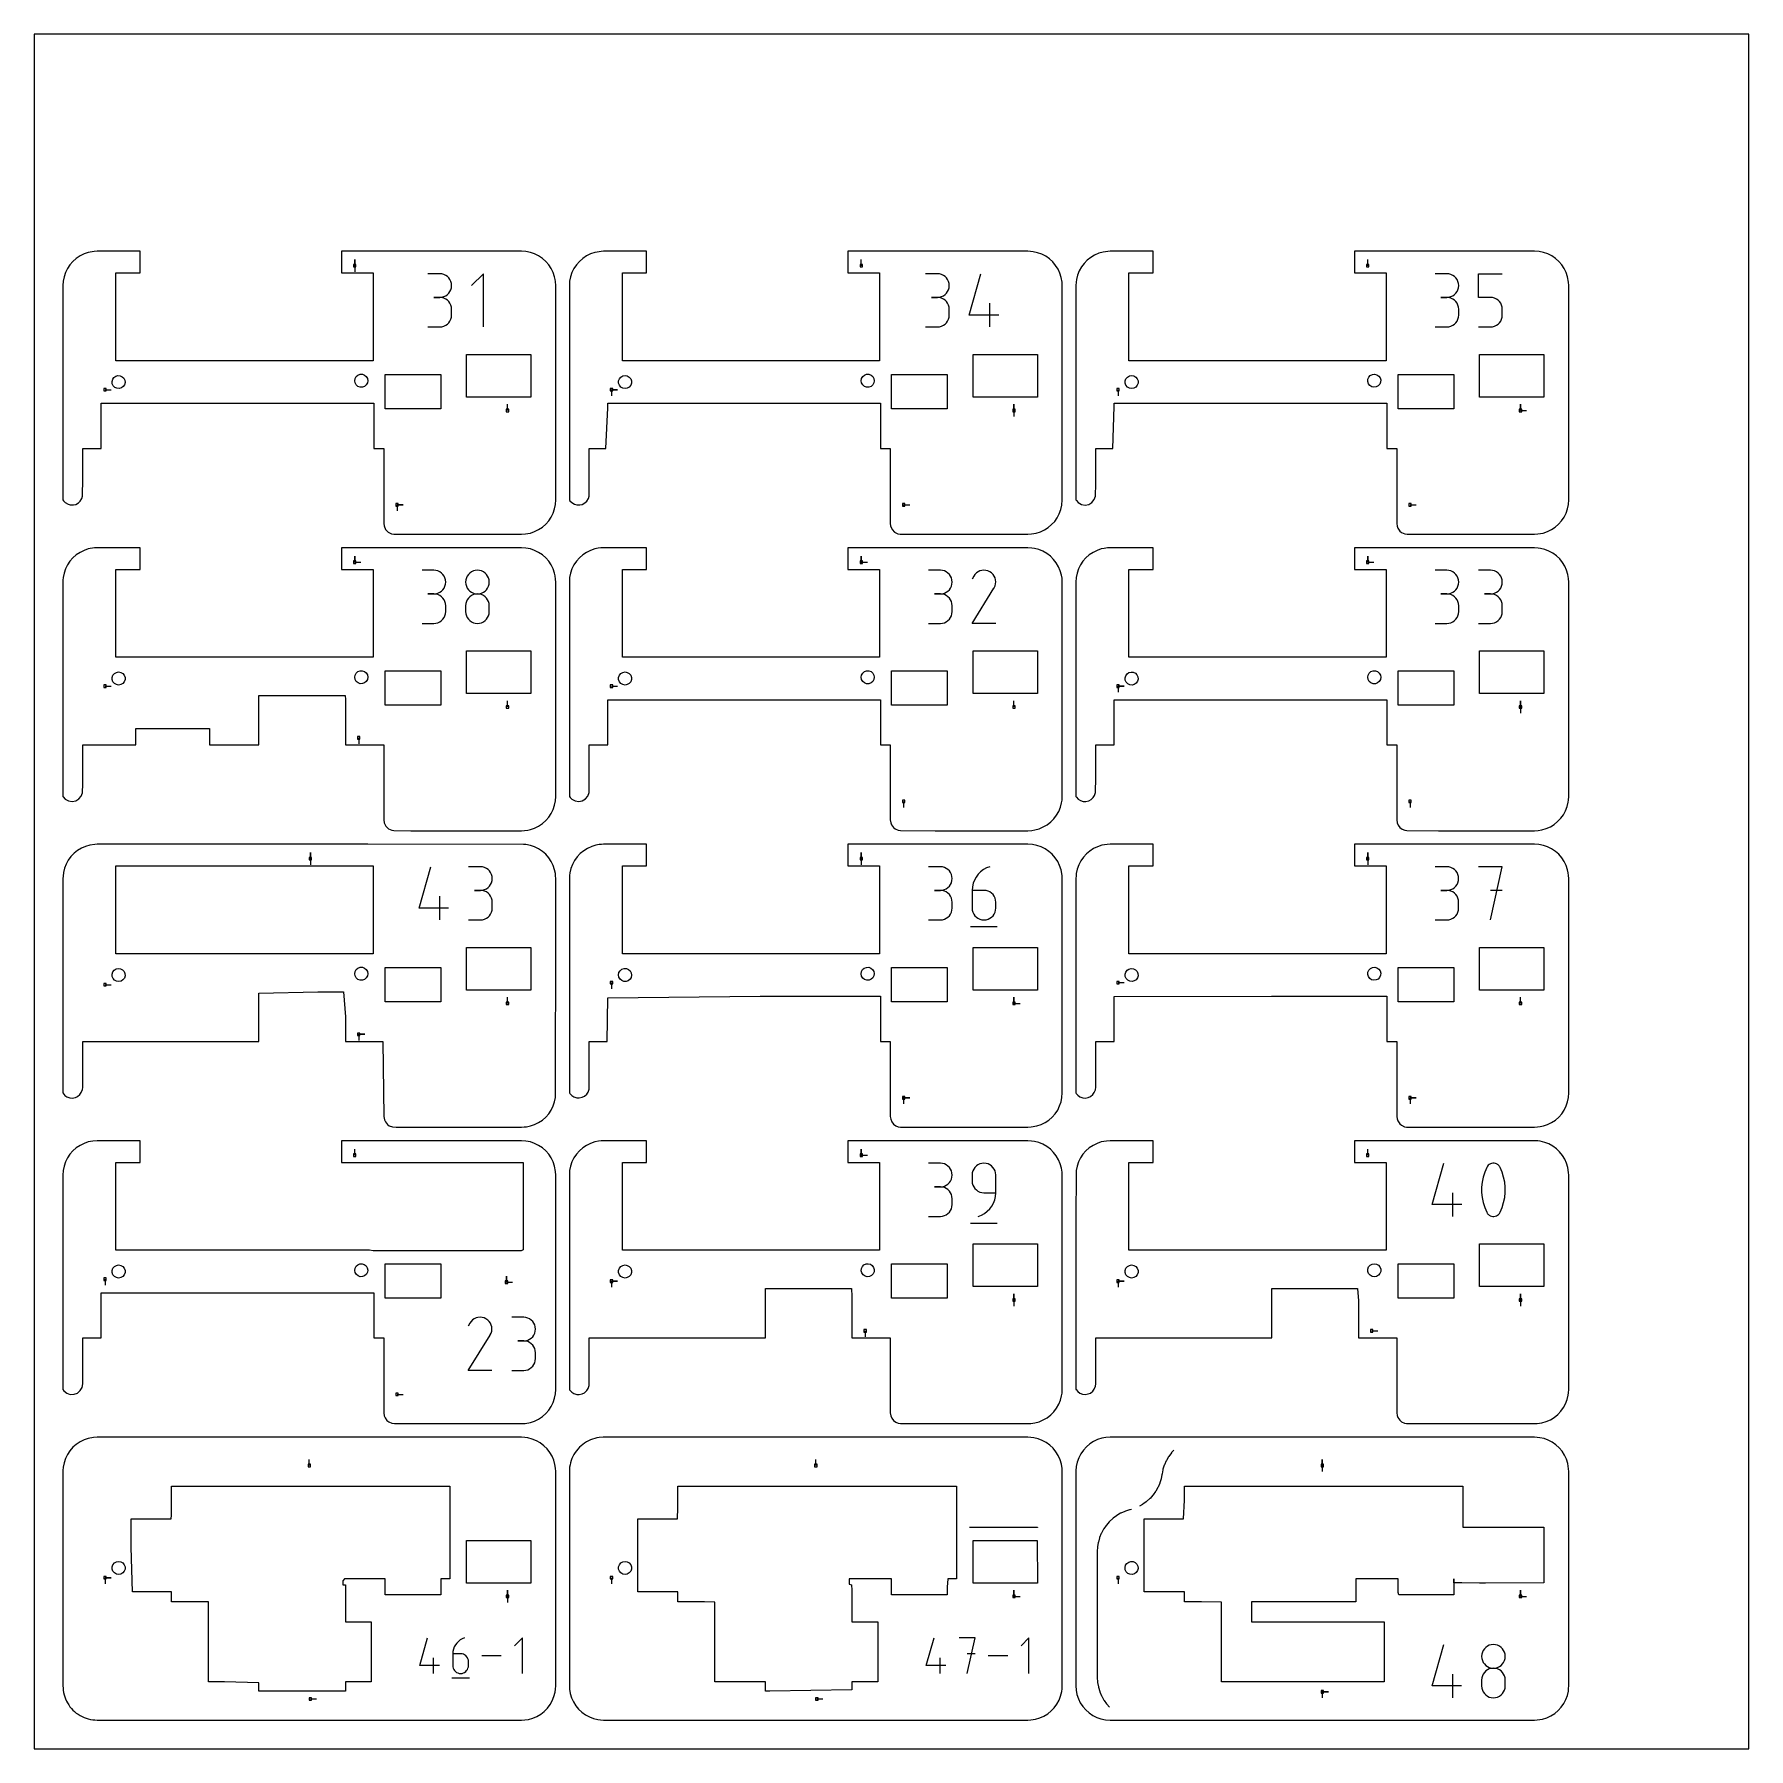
# Model space of a CAD drawing. Extents: x 0 to 400, y 0 to 400.
import ezdxf

# ---------------------------------------------------------------- set-up
doc = ezdxf.new("R2010")
doc.units = 0

msp = doc.modelspace()

# ---------------------------------------------------------------- linework, layer by layer
at = {"layer": 'annotation', "color": 1}
for p, q in [((74.763123, 346.001219), (74.763123, 347.429969)), ((74.763123, 346.001219), (74.763123, 347.429969)), ((74.763123, 347.429969), (74.763123, 346.001219)), ((74.763123, 346.001219), (74.763123, 344.572469)), ((94.600293, 344.128387), (91.842008, 344.128387)), ((95.096377, 344.08386), (94.600293, 344.128387)), ((95.563175, 343.955538), (95.096377, 344.08386)), ((104.778334, 344.142798), (102.016933, 341.380618)), ((104.778334, 331.721557), (104.778334, 344.142798)), ((192.938117, 346.001219), (192.938117, 347.429969)), ((210.707546, 344.128387), (207.949261, 344.128387)), ((211.203631, 344.08386), (210.707546, 344.128387)), ((211.670429, 343.955538), (211.203631, 344.08386)), ((218.123797, 334.482958), (220.878187, 344.142798)), ((311.11311, 346.001219), (311.11311, 347.429969)), ((329.572696, 344.128387), (326.81441, 344.128387)), ((330.06878, 344.08386), (329.572696, 344.128387)), ((330.535578, 343.955538), (330.06878, 344.08386)), ((336.988946, 338.611428), (336.988946, 344.142798)), ((336.988946, 344.142798), (342.505517, 344.142798)), ((95.992923, 343.751315), (95.563175, 343.955538)), ((96.377857, 343.479082), (95.992923, 343.751315)), ((96.710213, 343.146731), (96.377857, 343.479082)), ((96.982227, 342.762155), (96.710213, 343.146731)), ((97.186135, 342.333246), (96.982227, 342.762155)), ((96.982227, 339.980357), (97.186135, 340.410623)), ((97.314173, 341.867896), (97.186135, 342.333246)), ((97.186135, 340.410623), (97.314173, 340.877779)), ((97.358578, 341.373997), (97.314173, 341.867896)), ((97.314173, 340.877779), (97.358578, 341.373997)), ((97.358578, 341.373997), (97.358578, 341.373997)), ((212.100176, 343.751315), (211.670429, 343.955538)), ((212.48511, 343.479082), (212.100176, 343.751315)), ((212.817466, 343.146731), (212.48511, 343.479082)), ((213.08948, 342.762155), (212.817466, 343.146731)), ((213.293388, 342.333246), (213.08948, 342.762155)), ((213.08948, 339.980357), (213.293388, 340.410623)), ((213.421427, 341.867896), (213.293388, 342.333246)), ((213.293388, 340.410623), (213.421427, 340.877779)), ((213.465832, 341.373997), (213.421427, 341.867896)), ((213.421427, 340.877779), (213.465832, 341.373997)), ((213.465832, 341.373997), (213.465832, 341.373997)), ((330.965326, 343.751315), (330.535578, 343.955538)), ((331.350259, 343.479082), (330.965326, 343.751315)), ((331.682615, 343.146731), (331.350259, 343.479082)), ((331.954629, 342.762155), (331.682615, 343.146731)), ((332.158537, 342.333246), (331.954629, 342.762155)), ((331.954629, 339.980357), (332.158537, 340.410623)), ((332.286576, 341.867896), (332.158537, 342.333246)), ((332.158537, 340.410623), (332.286576, 340.877779)), ((332.330981, 341.373997), (332.286576, 341.867896)), ((332.286576, 340.877779), (332.330981, 341.373997)), ((332.330981, 341.373997), (332.330981, 341.373997)), ((94.600293, 338.611817), (93.219203, 338.611817)), ((93.219203, 338.611817), (94.600293, 338.611817)), ((94.600293, 338.611817), (95.096377, 338.656355)), ((95.096377, 338.567289), (94.600293, 338.611817)), ((94.600293, 338.611817), (94.600293, 338.611817)), ((95.096377, 338.656355), (95.563175, 338.784752)), ((95.563175, 338.438968), (95.096377, 338.567289)), ((95.563175, 338.784752), (95.992923, 338.989178)), ((95.992923, 338.234744), (95.563175, 338.438968)), ((95.992923, 338.989178), (96.377857, 339.261807)), ((96.377857, 337.962511), (95.992923, 338.234744)), ((96.377857, 339.261807), (96.710213, 339.594809)), ((96.710213, 337.630161), (96.377857, 337.962511)), ((96.710213, 339.594809), (96.982227, 339.980357)), ((96.982227, 337.245585), (96.710213, 337.630161)), ((97.186135, 336.816676), (96.982227, 337.245585)), ((97.314173, 336.351326), (97.186135, 336.816676)), ((97.358578, 335.857427), (97.314173, 336.351326)), ((210.707546, 338.611817), (209.326456, 338.611817)), ((209.326456, 338.611817), (210.707546, 338.611817)), ((210.707546, 338.611817), (211.203631, 338.656355)), ((211.203631, 338.567289), (210.707546, 338.611817)), ((210.707546, 338.611817), (210.707546, 338.611817)), ((211.203631, 338.656355), (211.670429, 338.784752)), ((211.670429, 338.438968), (211.203631, 338.567289)), ((211.670429, 338.784752), (212.100176, 338.989178)), ((212.100176, 338.234744), (211.670429, 338.438968)), ((212.100176, 338.989178), (212.48511, 339.261807)), ((212.48511, 337.962511), (212.100176, 338.234744)), ((212.48511, 339.261807), (212.817466, 339.594809)), ((212.817466, 337.630161), (212.48511, 337.962511)), ((212.817466, 339.594809), (213.08948, 339.980357)), ((213.08948, 337.245585), (212.817466, 337.630161)), ((213.293388, 336.816676), (213.08948, 337.245585)), ((213.421427, 336.351326), (213.293388, 336.816676)), ((213.465832, 335.857427), (213.421427, 336.351326)), ((222.953328, 331.721557), (222.953328, 337.238127)), ((329.572696, 338.611817), (328.191606, 338.611817)), ((328.191606, 338.611817), (329.572696, 338.611817)), ((329.572696, 338.611817), (330.06878, 338.656355)), ((330.06878, 338.567289), (329.572696, 338.611817)), ((329.572696, 338.611817), (329.572696, 338.611817)), ((330.06878, 338.656355), (330.535578, 338.784752)), ((330.535578, 338.438968), (330.06878, 338.567289)), ((330.535578, 338.784752), (330.965326, 338.989178)), ((330.965326, 338.234744), (330.535578, 338.438968)), ((330.965326, 338.989178), (331.350259, 339.261807)), ((331.350259, 337.962511), (330.965326, 338.234744)), ((331.350259, 339.261807), (331.682615, 339.594809)), ((331.682615, 337.630161), (331.350259, 337.962511)), ((331.682615, 339.594809), (331.954629, 339.980357)), ((331.954629, 337.245585), (331.682615, 337.630161)), ((332.158537, 336.816676), (331.954629, 337.245585)), ((332.286576, 336.351326), (332.158537, 336.816676)), ((332.330981, 335.857427), (332.286576, 336.351326)), ((339.747231, 338.611428), (336.988946, 338.611428)), ((340.242495, 338.567156), (339.747231, 338.611428)), ((340.708857, 338.439476), (340.242495, 338.567156)), ((341.138477, 338.236086), (340.708857, 338.439476)), ((341.523513, 337.964686), (341.138477, 338.236086)), ((341.856125, 337.632977), (341.523513, 337.964686)), ((342.128473, 337.248658), (341.856125, 337.632977)), ((342.332714, 336.819428), (342.128473, 337.248658)), ((342.461009, 336.352988), (342.332714, 336.819428)), ((342.505517, 335.857037), (342.461009, 336.352988)), ((95.563175, 331.894706), (95.992923, 332.098846)), ((95.992923, 332.098846), (96.377857, 332.370996)), ((96.377857, 332.370996), (96.710213, 332.703282)), ((96.710213, 332.703282), (96.982227, 333.087832)), ((96.982227, 333.087832), (97.186135, 333.516773)), ((97.186135, 333.516773), (97.314173, 333.982232)), ((97.314173, 333.982232), (97.358578, 334.476337)), ((97.358578, 334.476337), (97.358578, 335.857427)), ((97.358578, 335.857427), (97.358578, 335.857427)), ((211.670429, 331.894706), (212.100176, 332.098846)), ((212.100176, 332.098846), (212.48511, 332.370996)), ((212.48511, 332.370996), (212.817466, 332.703282)), ((212.817466, 332.703282), (213.08948, 333.087832)), ((213.08948, 333.087832), (213.293388, 333.516773)), ((213.293388, 333.516773), (213.421427, 333.982232)), ((213.421427, 333.982232), (213.465832, 334.476337)), ((213.465832, 334.476337), (213.465832, 335.857427)), ((213.465832, 335.857427), (213.465832, 335.857427)), ((225.020678, 334.482958), (218.123797, 334.482958)), ((330.535578, 331.894706), (330.965326, 332.098846)), ((330.965326, 332.098846), (331.350259, 332.370996)), ((331.350259, 332.370996), (331.682615, 332.703282)), ((331.682615, 332.703282), (331.954629, 333.087832)), ((331.954629, 333.087832), (332.158537, 333.516773)), ((332.158537, 333.516773), (332.286576, 333.982232)), ((332.286576, 333.982232), (332.330981, 334.476337)), ((332.330981, 334.476337), (332.330981, 335.857427)), ((332.330981, 335.857427), (332.330981, 335.857427)), ((340.708543, 331.894393), (341.13813, 332.098716)), ((341.13813, 332.098716), (341.523193, 332.371222)), ((341.523193, 332.371222), (341.855869, 332.704095)), ((341.855869, 332.704095), (342.1283, 333.08952)), ((342.1283, 333.08952), (342.332625, 333.519682)), ((342.332625, 333.519682), (342.460984, 333.986767)), ((342.460984, 333.986767), (342.505517, 334.482958)), ((342.505517, 334.482958), (342.505517, 335.857037)), ((342.505517, 335.857037), (342.505517, 335.857037)), ((91.842008, 331.721946), (94.600293, 331.721946)), ((94.600293, 331.721946), (95.096377, 331.766448)), ((94.600293, 331.721946), (94.600293, 331.721946)), ((95.096377, 331.766448), (95.563175, 331.894706)), ((207.949261, 331.721946), (210.707546, 331.721946)), ((210.707546, 331.721946), (211.203631, 331.766448)), ((210.707546, 331.721946), (210.707546, 331.721946)), ((211.203631, 331.766448), (211.670429, 331.894706)), ((326.81441, 331.721946), (329.572696, 331.721946)), ((329.572696, 331.721946), (330.06878, 331.766448)), ((329.572696, 331.721946), (329.572696, 331.721946)), ((330.06878, 331.766448), (330.535578, 331.894706)), ((336.988946, 331.721557), (339.747231, 331.721557)), ((339.747231, 331.721557), (340.24229, 331.766068)), ((339.747231, 331.721557), (339.747231, 331.721557)), ((340.24229, 331.766068), (340.708543, 331.894393)), ((16.500624, 317.081897), (17.929374, 317.081897)), ((134.675618, 317.081897), (136.104368, 317.081897)), ((134.675618, 317.081897), (136.104368, 317.081897)), ((136.104368, 317.081897), (134.675618, 317.081897)), ((134.675618, 317.081897), (134.675618, 315.653147)), ((252.850612, 317.081897), (252.850612, 315.653147)), ((110.405619, 312.237798), (110.405619, 313.666548)), ((228.580613, 312.237799), (228.580613, 313.666548)), ((228.580613, 312.237799), (228.580613, 313.666548)), ((228.580613, 313.666548), (228.580613, 312.237799)), ((228.580613, 312.237799), (228.580613, 310.809049)), ((346.755607, 312.237798), (346.755607, 313.666548)), ((346.755607, 312.237798), (346.755607, 313.666548)), ((346.755607, 313.666548), (346.755607, 312.237798)), ((346.755607, 312.237798), (348.184357, 312.237798)), ((84.644752, 290.205645), (86.073502, 290.205645)), ((84.644752, 290.205645), (86.073502, 290.205645)), ((86.073502, 290.205645), (84.644752, 290.205645)), ((84.644752, 290.205645), (84.644752, 288.776896)), ((202.819746, 290.205645), (204.248496, 290.205645)), ((320.99474, 290.205645), (322.42349, 290.205645)), ((74.763123, 276.826214), (74.763123, 278.254964)), ((74.763123, 276.826214), (74.763123, 278.254964)), ((74.763123, 278.254964), (74.763123, 276.826214)), ((74.763123, 276.826214), (76.191873, 276.826214)), ((192.938117, 276.826214), (192.938117, 278.254964)), ((192.938117, 276.826214), (192.938117, 278.254964)), ((192.938117, 278.254964), (192.938117, 276.826214)), ((192.938117, 276.826214), (194.366867, 276.826214)), ((311.11311, 276.826214), (311.11311, 278.254964)), ((311.11311, 276.826214), (311.11311, 278.254964)), ((311.11311, 278.254964), (311.11311, 276.826214)), ((311.11311, 276.826214), (312.54186, 276.826214)), ((93.222708, 274.953382), (90.464423, 274.953382)), ((93.718792, 274.908855), (93.222708, 274.953382)), ((94.18559, 274.780533), (93.718792, 274.908855)), ((94.615338, 274.57631), (94.18559, 274.780533)), ((95.000272, 274.304077), (94.615338, 274.57631)), ((95.332628, 273.971726), (95.000272, 274.304077)), ((95.604642, 273.58715), (95.332628, 273.971726)), ((95.80855, 273.158241), (95.604642, 273.58715)), ((95.936589, 272.692891), (95.80855, 273.158241)), ((95.980993, 272.198992), (95.936589, 272.692891)), ((95.936589, 271.702774), (95.980993, 272.198992)), ((95.980993, 272.198992), (95.980993, 272.198992)), ((100.683466, 272.692112), (100.638959, 272.198213)), ((100.638959, 272.198213), (100.638959, 272.198213)), ((100.638959, 272.198213), (100.683492, 271.701995)), ((100.811761, 273.157462), (100.683466, 272.692112)), ((101.016003, 273.586371), (100.811761, 273.157462)), ((101.28835, 273.970947), (101.016003, 273.586371)), ((101.620962, 274.303298), (101.28835, 273.970947)), ((102.005999, 274.575531), (101.620962, 274.303298)), ((102.435618, 274.779754), (102.005999, 274.575531)), ((102.901981, 274.908076), (102.435618, 274.779754)), ((103.397244, 274.952604), (102.901981, 274.908076)), ((103.892508, 274.908076), (103.397244, 274.952604)), ((103.397244, 274.952604), (103.397244, 274.952604)), ((104.35887, 274.779754), (103.892508, 274.908076)), ((104.788489, 274.575531), (104.35887, 274.779754)), ((105.173526, 274.303298), (104.788489, 274.575531)), ((105.506138, 273.970947), (105.173526, 274.303298)), ((105.778485, 273.586371), (105.506138, 273.970947)), ((105.982727, 273.157462), (105.778485, 273.586371)), ((106.111022, 272.692112), (105.982727, 273.157462)), ((106.110996, 271.701995), (106.155529, 272.198213)), ((106.155529, 272.198213), (106.111022, 272.692112)), ((106.155529, 272.198213), (106.155529, 272.198213)), ((211.396764, 274.953382), (208.638479, 274.953382)), ((211.892848, 274.908855), (211.396764, 274.953382)), ((212.359646, 274.780533), (211.892848, 274.908855)), ((212.789394, 274.57631), (212.359646, 274.780533)), ((213.174328, 274.304077), (212.789394, 274.57631)), ((213.506684, 273.971726), (213.174328, 274.304077)), ((213.778698, 273.58715), (213.506684, 273.971726)), ((213.982606, 273.158241), (213.778698, 273.58715)), ((214.110645, 272.692891), (213.982606, 273.158241)), ((214.155049, 272.198992), (214.110645, 272.692891)), ((214.110645, 271.702774), (214.155049, 272.198992)), ((214.155049, 272.198992), (214.155049, 272.198992)), ((219.183957, 273.586602), (218.821742, 272.891773)), ((219.471404, 273.994206), (219.183957, 273.586602)), ((219.816275, 274.33446), (219.471404, 273.994206)), ((220.208083, 274.604641), (219.816275, 274.33446)), ((220.636338, 274.802022), (220.208083, 274.604641)), ((221.090552, 274.92388), (220.636338, 274.802022)), ((221.560236, 274.96749), (221.090552, 274.92388)), ((222.034902, 274.930127), (221.560236, 274.96749)), ((222.50406, 274.809066), (222.034902, 274.930127)), ((222.957223, 274.601583), (222.50406, 274.809066)), ((223.362528, 274.313777), (222.957223, 274.601583)), ((222.957223, 274.601583), (222.957223, 274.601583)), ((223.701407, 273.968412), (223.362528, 274.313777)), ((223.970847, 273.576072), (223.701407, 273.968412)), ((224.167834, 273.147342), (223.970847, 273.576072)), ((224.289356, 272.692808), (224.167834, 273.147342)), ((224.332398, 272.223053), (224.289356, 272.692808)), ((224.293948, 271.748663), (224.332398, 272.223053)), ((329.572696, 274.953382), (326.81441, 274.953382)), ((330.06878, 274.908855), (329.572696, 274.953382)), ((330.535578, 274.780533), (330.06878, 274.908855)), ((330.965326, 274.57631), (330.535578, 274.780533)), ((331.350259, 274.304077), (330.965326, 274.57631)), ((331.682615, 273.971726), (331.350259, 274.304077)), ((331.954629, 273.58715), (331.682615, 273.971726)), ((332.158537, 273.158241), (331.954629, 273.58715)), ((332.286576, 272.692891), (332.158537, 273.158241)), ((332.330981, 272.198992), (332.286576, 272.692891)), ((332.286576, 271.702774), (332.330981, 272.198992)), ((332.330981, 272.198992), (332.330981, 272.198992)), ((339.747231, 274.953382), (336.988946, 274.953382)), ((340.243316, 274.908855), (339.747231, 274.953382)), ((340.710114, 274.780533), (340.243316, 274.908855)), ((341.139861, 274.57631), (340.710114, 274.780533)), ((341.524795, 274.304077), (341.139861, 274.57631)), ((341.857151, 273.971726), (341.524795, 274.304077)), ((342.129165, 273.58715), (341.857151, 273.971726)), ((342.333073, 273.158241), (342.129165, 273.58715)), ((342.461112, 272.692891), (342.333073, 273.158241)), ((342.505517, 272.198992), (342.461112, 272.692891)), ((342.461112, 271.702774), (342.505517, 272.198992)), ((342.505517, 272.198992), (342.505517, 272.198992)), ((93.222708, 269.436812), (91.841618, 269.436812)), ((91.841618, 269.436812), (93.222708, 269.436812)), ((93.222708, 269.436812), (93.718792, 269.48135)), ((93.718792, 269.392284), (93.222708, 269.436812)), ((93.222708, 269.436812), (93.222708, 269.436812)), ((93.718792, 269.48135), (94.18559, 269.609747)), ((94.18559, 269.263963), (93.718792, 269.392284)), ((94.18559, 269.609747), (94.615338, 269.814173)), ((94.615338, 269.059739), (94.18559, 269.263963)), ((94.615338, 269.814173), (95.000272, 270.086802)), ((95.000272, 268.787506), (94.615338, 269.059739)), ((95.000272, 270.086802), (95.332628, 270.419804)), ((95.332628, 268.455156), (95.000272, 268.787506)), ((95.332628, 270.419804), (95.604642, 270.805352)), ((95.604642, 268.07058), (95.332628, 268.455156)), ((95.604642, 270.805352), (95.80855, 271.235618)), ((95.80855, 267.641671), (95.604642, 268.07058)), ((95.80855, 271.235618), (95.936589, 271.702774)), ((100.683492, 271.701995), (100.811851, 271.234839)), ((101.016003, 268.067724), (100.811761, 267.637593)), ((100.811851, 271.234839), (101.016176, 270.804573)), ((101.28835, 268.453175), (101.016003, 268.067724)), ((101.016176, 270.804573), (101.288607, 270.419025)), ((101.620962, 268.786112), (101.28835, 268.453175)), ((101.288607, 270.419025), (101.621283, 270.086023)), ((102.005999, 269.058701), (101.620962, 268.786112)), ((101.621283, 270.086023), (102.006345, 269.813394)), ((102.435618, 269.263107), (102.005999, 269.058701)), ((102.006345, 269.813394), (102.435933, 269.608968)), ((102.901981, 269.391496), (102.435618, 269.263107)), ((102.435933, 269.608968), (102.902186, 269.480572)), ((103.397244, 269.436033), (102.901981, 269.391496)), ((102.902186, 269.480572), (103.397244, 269.436033)), ((103.397244, 269.436033), (103.892302, 269.480572)), ((103.892508, 269.391522), (103.397244, 269.436033)), ((103.397244, 269.436033), (103.397244, 269.436033)), ((103.397244, 269.436033), (103.397244, 269.436033)), ((103.892302, 269.480572), (104.358556, 269.608968)), ((104.35887, 269.263197), (103.892508, 269.391522)), ((104.358556, 269.608968), (104.788143, 269.813394)), ((104.788489, 269.058874), (104.35887, 269.263197)), ((104.788143, 269.813394), (105.173205, 270.086023)), ((105.173526, 268.786368), (104.788489, 269.058874)), ((105.173205, 270.086023), (105.505882, 270.419025)), ((105.506138, 268.453495), (105.173526, 268.786368)), ((105.505882, 270.419025), (105.778312, 270.804573)), ((105.778485, 268.06807), (105.506138, 268.453495)), ((105.778312, 270.804573), (105.982637, 271.234839)), ((105.982727, 267.637908), (105.778485, 268.06807)), ((105.982637, 271.234839), (106.110996, 271.701995)), ((211.396764, 269.436812), (210.015674, 269.436812)), ((210.015674, 269.436812), (211.396764, 269.436812)), ((211.396764, 269.436812), (211.892848, 269.48135)), ((211.892848, 269.392284), (211.396764, 269.436812)), ((211.396764, 269.436812), (211.396764, 269.436812)), ((211.892848, 269.48135), (212.359646, 269.609747)), ((212.359646, 269.263963), (211.892848, 269.392284)), ((212.359646, 269.609747), (212.789394, 269.814173)), ((212.789394, 269.059739), (212.359646, 269.263963)), ((212.789394, 269.814173), (213.174328, 270.086802)), ((213.174328, 268.787506), (212.789394, 269.059739)), ((213.174328, 270.086802), (213.506684, 270.419804)), ((213.506684, 268.455156), (213.174328, 268.787506)), ((213.506684, 270.419804), (213.778698, 270.805352)), ((213.778698, 268.07058), (213.506684, 268.455156)), ((213.778698, 270.805352), (213.982606, 271.235618)), ((213.982606, 267.641671), (213.778698, 268.07058)), ((213.982606, 271.235618), (214.110645, 271.702774)), ((218.813953, 262.546451), (223.911444, 270.752758)), ((223.911444, 270.752758), (223.917538, 270.760299)), ((223.911444, 270.752758), (223.911444, 270.752758)), ((223.917538, 270.760299), (223.923382, 270.767904)), ((223.923382, 270.767904), (223.929014, 270.775636)), ((223.929014, 270.775636), (223.934473, 270.783562)), ((223.934473, 270.783562), (223.939798, 270.791743)), ((223.939798, 270.791743), (223.945026, 270.800246)), ((223.945026, 270.800246), (223.950197, 270.809133)), ((223.950197, 270.809133), (223.955348, 270.818468)), ((223.955348, 270.818468), (223.960519, 270.828317)), ((223.960519, 270.828317), (224.170993, 271.280223)), ((223.960519, 270.828317), (223.960519, 270.828317)), ((224.170993, 271.280223), (224.293948, 271.748663)), ((329.572696, 269.436812), (328.191606, 269.436812)), ((328.191606, 269.436812), (329.572696, 269.436812)), ((329.572696, 269.436812), (330.06878, 269.48135)), ((330.06878, 269.392284), (329.572696, 269.436812)), ((329.572696, 269.436812), (329.572696, 269.436812)), ((330.06878, 269.48135), (330.535578, 269.609747)), ((330.535578, 269.263963), (330.06878, 269.392284)), ((330.535578, 269.609747), (330.965326, 269.814173)), ((330.965326, 269.059739), (330.535578, 269.263963)), ((330.965326, 269.814173), (331.350259, 270.086802)), ((331.350259, 268.787506), (330.965326, 269.059739)), ((331.350259, 270.086802), (331.682615, 270.419804)), ((331.682615, 268.455156), (331.350259, 268.787506)), ((331.682615, 270.419804), (331.954629, 270.805352)), ((331.954629, 268.07058), (331.682615, 268.455156)), ((331.954629, 270.805352), (332.158537, 271.235618)), ((332.158537, 267.641671), (331.954629, 268.07058)), ((332.158537, 271.235618), (332.286576, 271.702774)), ((339.747231, 269.436812), (338.366141, 269.436812)), ((338.366141, 269.436812), (339.747231, 269.436812)), ((339.747231, 269.436812), (340.243316, 269.48135)), ((340.243316, 269.392284), (339.747231, 269.436812)), ((339.747231, 269.436812), (339.747231, 269.436812)), ((340.243316, 269.48135), (340.710114, 269.609747)), ((340.710114, 269.263963), (340.243316, 269.392284)), ((340.710114, 269.609747), (341.139861, 269.814173)), ((341.139861, 269.059739), (340.710114, 269.263963)), ((341.139861, 269.814173), (341.524795, 270.086802)), ((341.524795, 268.787506), (341.139861, 269.059739)), ((341.524795, 270.086802), (341.857151, 270.419804)), ((341.857151, 268.455156), (341.524795, 268.787506)), ((341.857151, 270.419804), (342.129165, 270.805352)), ((342.129165, 268.07058), (341.857151, 268.455156)), ((342.129165, 270.805352), (342.333073, 271.235618)), ((342.333073, 267.641671), (342.129165, 268.07058)), ((342.333073, 271.235618), (342.461112, 271.702774)), ((95.604642, 263.912827), (95.80855, 264.341768)), ((95.936589, 267.176321), (95.80855, 267.641671)), ((95.80855, 264.341768), (95.936589, 264.807228)), ((95.980993, 266.682422), (95.936589, 267.176321)), ((95.936589, 264.807228), (95.980993, 265.301332)), ((95.980993, 265.301332), (95.980993, 266.682422)), ((95.980993, 266.682422), (95.980993, 266.682422)), ((100.683466, 267.170618), (100.638959, 266.674632)), ((100.638959, 266.674632), (100.638959, 265.300553)), ((100.638959, 265.300553), (100.638959, 265.300553)), ((100.638959, 265.300553), (100.683492, 264.804602)), ((100.811761, 267.637593), (100.683466, 267.170618)), ((100.683492, 264.804602), (100.811851, 264.338162)), ((100.811851, 264.338162), (101.016176, 263.908932)), ((105.778312, 263.908932), (105.982637, 264.338162)), ((105.982637, 264.338162), (106.110996, 264.804602)), ((106.111022, 267.170823), (105.982727, 267.637908)), ((106.110996, 264.804602), (106.155529, 265.300553)), ((106.155529, 266.674632), (106.111022, 267.170823)), ((106.155529, 265.300553), (106.155529, 266.674632)), ((106.155529, 266.674632), (106.155529, 266.674632)), ((213.778698, 263.912827), (213.982606, 264.341768)), ((214.110645, 267.176321), (213.982606, 267.641671)), ((213.982606, 264.341768), (214.110645, 264.807228)), ((214.155049, 266.682422), (214.110645, 267.176321)), ((214.110645, 264.807228), (214.155049, 265.301332)), ((214.155049, 265.301332), (214.155049, 266.682422)), ((214.155049, 266.682422), (214.155049, 266.682422)), ((331.954629, 263.912827), (332.158537, 264.341768)), ((332.286576, 267.176321), (332.158537, 267.641671)), ((332.158537, 264.341768), (332.286576, 264.807228)), ((332.330981, 266.682422), (332.286576, 267.176321)), ((332.286576, 264.807228), (332.330981, 265.301332)), ((332.330981, 265.301332), (332.330981, 266.682422)), ((332.330981, 266.682422), (332.330981, 266.682422)), ((342.129165, 263.912827), (342.333073, 264.341768)), ((342.461112, 267.176321), (342.333073, 267.641671)), ((342.333073, 264.341768), (342.461112, 264.807228)), ((342.505517, 266.682422), (342.461112, 267.176321)), ((342.461112, 264.807228), (342.505517, 265.301332)), ((342.505517, 265.301332), (342.505517, 266.682422)), ((342.505517, 266.682422), (342.505517, 266.682422)), ((90.464423, 262.546941), (93.222708, 262.546941)), ((93.222708, 262.546941), (93.718792, 262.591443)), ((93.222708, 262.546941), (93.222708, 262.546941)), ((93.718792, 262.591443), (94.18559, 262.719701)), ((94.18559, 262.719701), (94.615338, 262.923841)), ((94.615338, 262.923841), (95.000272, 263.195991)), ((95.000272, 263.195991), (95.332628, 263.528277)), ((95.332628, 263.528277), (95.604642, 263.912827)), ((101.016176, 263.908932), (101.288607, 263.524613)), ((101.288607, 263.524613), (101.621283, 263.192904)), ((101.621283, 263.192904), (102.006345, 262.921504)), ((102.006345, 262.921504), (102.435933, 262.718114)), ((102.435933, 262.718114), (102.902186, 262.590434)), ((102.902186, 262.590434), (103.397244, 262.546162)), ((103.397244, 262.546162), (103.892302, 262.590434)), ((103.397244, 262.546162), (103.397244, 262.546162)), ((103.892302, 262.590434), (104.358556, 262.718114)), ((104.358556, 262.718114), (104.788143, 262.921504)), ((104.788143, 262.921504), (105.173205, 263.192904)), ((105.173205, 263.192904), (105.505882, 263.524613)), ((105.505882, 263.524613), (105.778312, 263.908932)), ((208.638479, 262.546941), (211.396764, 262.546941)), ((211.396764, 262.546941), (211.892848, 262.591443)), ((211.396764, 262.546941), (211.396764, 262.546941)), ((211.892848, 262.591443), (212.359646, 262.719701)), ((212.359646, 262.719701), (212.789394, 262.923841)), ((212.789394, 262.923841), (213.174328, 263.195991)), ((213.174328, 263.195991), (213.506684, 263.528277)), ((213.506684, 263.528277), (213.778698, 263.912827)), ((224.330523, 262.546451), (218.813953, 262.546451)), ((326.81441, 262.546941), (329.572696, 262.546941)), ((329.572696, 262.546941), (330.06878, 262.591443)), ((329.572696, 262.546941), (329.572696, 262.546941)), ((330.06878, 262.591443), (330.535578, 262.719701)), ((330.535578, 262.719701), (330.965326, 262.923841)), ((330.965326, 262.923841), (331.350259, 263.195991)), ((331.350259, 263.195991), (331.682615, 263.528277)), ((331.682615, 263.528277), (331.954629, 263.912827)), ((336.988946, 262.546941), (339.747231, 262.546941)), ((339.747231, 262.546941), (340.243316, 262.591443)), ((339.747231, 262.546941), (339.747231, 262.546941)), ((340.243316, 262.591443), (340.710114, 262.719701)), ((340.710114, 262.719701), (341.139861, 262.923841)), ((341.139861, 262.923841), (341.524795, 263.195991)), ((341.524795, 263.195991), (341.857151, 263.528277)), ((341.857151, 263.528277), (342.129165, 263.912827)), ((16.500624, 247.906892), (17.929374, 247.906892)), ((110.405619, 243.062793), (110.405619, 244.491543)), ((134.675618, 247.906892), (136.104368, 247.906892)), ((228.580613, 243.062793), (228.580613, 244.491543)), ((252.850612, 247.906892), (254.279362, 247.906892)), ((252.850612, 247.906892), (254.279362, 247.906892)), ((254.279362, 247.906892), (252.850612, 247.906892)), ((252.850612, 247.906892), (252.850612, 246.478142)), ((346.755607, 243.062794), (346.755607, 244.491544)), ((346.755607, 243.062794), (346.755607, 244.491544)), ((346.755607, 244.491544), (346.755607, 243.062794)), ((346.755607, 243.062794), (346.755607, 241.634044)), ((75.690526, 235.859394), (75.690526, 234.430644)), ((202.819746, 221.030641), (202.819746, 219.601891)), ((320.99474, 221.030641), (320.99474, 219.601891)), ((64.405622, 207.651209), (64.405622, 209.079959)), ((64.405622, 207.651209), (64.405622, 209.079959)), ((64.405622, 209.079959), (64.405622, 207.651209)), ((192.938117, 207.651209), (192.938117, 209.079959)), ((192.938117, 207.651209), (192.938117, 209.079959)), ((192.938117, 209.079959), (192.938117, 207.651209)), ((311.11311, 207.651209), (311.11311, 209.079959)), ((311.11311, 207.651209), (311.11311, 209.079959)), ((311.11311, 209.079959), (311.11311, 207.651209)), ((64.405622, 207.651209), (64.405622, 206.222459)), ((89.774268, 196.132948), (92.528658, 205.792788)), ((104.0874, 205.778378), (101.329114, 205.778378)), ((104.583484, 205.73385), (104.0874, 205.778378)), ((105.050282, 205.605528), (104.583484, 205.73385)), ((105.48003, 205.401305), (105.050282, 205.605528)), ((105.864963, 205.129072), (105.48003, 205.401305)), ((106.197319, 204.796721), (105.864963, 205.129072)), ((106.469333, 204.412145), (106.197319, 204.796721)), ((106.673242, 203.983236), (106.469333, 204.412145)), ((192.938117, 207.651209), (192.938116, 206.222459)), ((211.397702, 205.778377), (208.639417, 205.778377)), ((211.893786, 205.73385), (211.397702, 205.778377)), ((212.360584, 205.605528), (211.893786, 205.73385)), ((212.790332, 205.401305), (212.360584, 205.605528)), ((213.175266, 205.129072), (212.790332, 205.401305)), ((213.507622, 204.796721), (213.175266, 205.129072)), ((213.779636, 204.412145), (213.507622, 204.796721)), ((213.983544, 203.983236), (213.779636, 204.412145)), ((220.216796, 204.030205), (219.731621, 203.38227)), ((220.789386, 204.605226), (220.216796, 204.030205)), ((221.44195, 205.097331), (220.789386, 204.605226)), ((222.167043, 205.496519), (221.44195, 205.097331)), ((222.957223, 205.792788), (222.167043, 205.496519)), ((222.957223, 205.792788), (222.957223, 205.792788)), ((311.11311, 207.651209), (311.11311, 206.222459)), ((329.56919, 205.778377), (326.810905, 205.778377)), ((330.065275, 205.73385), (329.56919, 205.778377)), ((330.532073, 205.605528), (330.065275, 205.73385)), ((330.96182, 205.401305), (330.532073, 205.605528)), ((331.346754, 205.129072), (330.96182, 205.401305)), ((331.67911, 204.796721), (331.346754, 205.129072)), ((331.951124, 204.412145), (331.67911, 204.796721)), ((332.155032, 203.983236), (331.951124, 204.412145)), ((342.508633, 205.792788), (336.985052, 205.792788)), ((339.747232, 193.371547), (342.508633, 205.792788)), ((104.0874, 200.261807), (102.70631, 200.261807)), ((102.70631, 200.261807), (104.0874, 200.261807)), ((104.0874, 200.261807), (104.583484, 200.306346)), ((104.583484, 200.217279), (104.0874, 200.261807)), ((104.0874, 200.261807), (104.0874, 200.261807)), ((104.583484, 200.306346), (105.050282, 200.434742)), ((105.050282, 200.088958), (104.583484, 200.217279)), ((105.050282, 200.434742), (105.48003, 200.639168)), ((105.48003, 199.884734), (105.050282, 200.088958)), ((105.48003, 200.639168), (105.864963, 200.911797)), ((105.864963, 200.911797), (106.197319, 201.244799)), ((106.197319, 201.244799), (106.469333, 201.630347)), ((106.469333, 201.630347), (106.673242, 202.060613)), ((106.80128, 203.517886), (106.673242, 203.983236)), ((106.673242, 202.060613), (106.80128, 202.527769)), ((106.845685, 203.023987), (106.80128, 203.517886)), ((106.80128, 202.527769), (106.845685, 203.023987)), ((106.845685, 203.023987), (106.845685, 203.023987)), ((211.397702, 200.261807), (210.016612, 200.261807)), ((210.016612, 200.261807), (211.397702, 200.261807)), ((211.397702, 200.261807), (211.893786, 200.306345)), ((211.893786, 200.217279), (211.397702, 200.261807)), ((211.397702, 200.261807), (211.397702, 200.261807)), ((211.893786, 200.306345), (212.360584, 200.434742)), ((212.360584, 200.088958), (211.893786, 200.217279)), ((212.360584, 200.434742), (212.790332, 200.639168)), ((212.790332, 199.884734), (212.360584, 200.088958)), ((212.790332, 200.639168), (213.175266, 200.911797)), ((213.175266, 200.911797), (213.507622, 201.244799)), ((213.507622, 201.244799), (213.779636, 201.630347)), ((213.779636, 201.630347), (213.983544, 202.060613)), ((214.111582, 203.517886), (213.983544, 203.983236)), ((213.983544, 202.060613), (214.111582, 202.527769)), ((214.155987, 203.023987), (214.111582, 203.517886)), ((214.111582, 202.527769), (214.155987, 203.023987)), ((214.155987, 203.023987), (214.155987, 203.023987)), ((218.875029, 201.100995), (218.813953, 200.261418)), ((218.813953, 200.261418), (218.813953, 196.132948)), ((221.572238, 200.261418), (218.813953, 200.261418)), ((219.053294, 201.907664), (218.875029, 201.100995)), ((219.341306, 202.671423), (219.053294, 201.907664)), ((219.731621, 203.38227), (219.341306, 202.671423)), ((222.068322, 200.217146), (221.572238, 200.261418)), ((222.53512, 200.089466), (222.068322, 200.217146)), ((222.964868, 199.886076), (222.53512, 200.089466)), ((329.56919, 200.261807), (328.1881, 200.261807)), ((328.1881, 200.261807), (329.56919, 200.261807)), ((329.56919, 200.261807), (330.065275, 200.306345)), ((330.065275, 200.217279), (329.56919, 200.261807)), ((329.56919, 200.261807), (329.56919, 200.261807)), ((330.065275, 200.306345), (330.532073, 200.434742)), ((330.532073, 200.088958), (330.065275, 200.217279)), ((330.532073, 200.434742), (330.96182, 200.639168)), ((330.96182, 199.884734), (330.532073, 200.088958)), ((330.96182, 200.639168), (331.346754, 200.911797)), ((331.346754, 200.911797), (331.67911, 201.244799)), ((331.67911, 201.244799), (331.951124, 201.630347)), ((331.951124, 201.630347), (332.155032, 202.060613)), ((332.283071, 203.517886), (332.155032, 203.983236)), ((332.155032, 202.060613), (332.283071, 202.527769)), ((332.327476, 203.023987), (332.283071, 203.517886)), ((332.283071, 202.527769), (332.327476, 203.023987)), ((332.327476, 203.023987), (332.327476, 203.023987)), ((342.508633, 200.261418), (339.747232, 200.261418)), ((96.671149, 196.132948), (89.774268, 196.132948)), ((94.603798, 193.371547), (94.603798, 198.888117)), ((105.864963, 199.612501), (105.48003, 199.884734)), ((106.197319, 199.280151), (105.864963, 199.612501)), ((106.469333, 198.895575), (106.197319, 199.280151)), ((106.673242, 198.466666), (106.469333, 198.895575)), ((106.80128, 198.001316), (106.673242, 198.466666)), ((106.845685, 197.507417), (106.80128, 198.001316)), ((106.80128, 195.632223), (106.845685, 196.126327)), ((106.845685, 196.126327), (106.845685, 197.507417)), ((106.845685, 197.507417), (106.845685, 197.507417)), ((213.175266, 199.612501), (212.790332, 199.884734)), ((213.507622, 199.280151), (213.175266, 199.612501)), ((213.779636, 198.895575), (213.507622, 199.280151)), ((213.983544, 198.466666), (213.779636, 198.895575)), ((214.111582, 198.001316), (213.983544, 198.466666)), ((214.155987, 197.507417), (214.111582, 198.001316)), ((214.111582, 195.632223), (214.155987, 196.126327)), ((214.155987, 196.126327), (214.155987, 197.507417)), ((214.155987, 197.507417), (214.155987, 197.507417)), ((218.813953, 196.132948), (218.813953, 196.132948)), ((218.813953, 196.132948), (218.858486, 195.636757)), ((223.349802, 199.614676), (222.964868, 199.886076)), ((223.682158, 199.282967), (223.349802, 199.614676)), ((223.954172, 198.898648), (223.682158, 199.282967)), ((224.15808, 198.469418), (223.954172, 198.898648)), ((224.286118, 198.002978), (224.15808, 198.469418)), ((224.330523, 197.507027), (224.286118, 198.002978)), ((224.286118, 195.636757), (224.330523, 196.132948)), ((224.330523, 196.132948), (224.330523, 197.507027)), ((224.330523, 197.507027), (224.330523, 197.507027)), ((331.346754, 199.612501), (330.96182, 199.884734)), ((331.67911, 199.280151), (331.346754, 199.612501)), ((331.951124, 198.895575), (331.67911, 199.280151)), ((332.155032, 198.466666), (331.951124, 198.895575)), ((332.283071, 198.001316), (332.155032, 198.466666)), ((332.327476, 197.507417), (332.283071, 198.001316)), ((332.283071, 195.632223), (332.327476, 196.126327)), ((332.327476, 196.126327), (332.327476, 197.507417)), ((332.327476, 197.507417), (332.327476, 197.507417)), ((101.329114, 193.371936), (104.0874, 193.371936)), ((104.0874, 193.371936), (104.583484, 193.416438)), ((104.0874, 193.371936), (104.0874, 193.371936)), ((104.583484, 193.416438), (105.050282, 193.544696)), ((105.050282, 193.544696), (105.48003, 193.748836)), ((105.48003, 193.748836), (105.864963, 194.020986)), ((105.864963, 194.020986), (106.197319, 194.353272)), ((106.197319, 194.353272), (106.469333, 194.737822)), ((106.469333, 194.737822), (106.673242, 195.166763)), ((106.673242, 195.166763), (106.80128, 195.632223)), ((208.639417, 193.371936), (211.397702, 193.371936)), ((211.397702, 193.371936), (211.893786, 193.416438)), ((211.397702, 193.371936), (211.397702, 193.371936)), ((211.893786, 193.416438), (212.360584, 193.544696)), ((212.360584, 193.544696), (212.790332, 193.748836)), ((212.790332, 193.748836), (213.175266, 194.020986)), ((213.175266, 194.020986), (213.507622, 194.353272)), ((213.507622, 194.353272), (213.779636, 194.737822)), ((213.779636, 194.737822), (213.983544, 195.166763)), ((213.983544, 195.166763), (214.111582, 195.632223)), ((218.858486, 195.636757), (218.986845, 195.169672)), ((218.986845, 195.169672), (219.19117, 194.73951)), ((219.19117, 194.73951), (219.4636, 194.354085)), ((219.4636, 194.354085), (219.796277, 194.021212)), ((219.796277, 194.021212), (220.181339, 193.748706)), ((220.181339, 193.748706), (220.610926, 193.544383)), ((220.610926, 193.544383), (221.077179, 193.416059)), ((221.077179, 193.416059), (221.572238, 193.371547)), ((221.572238, 193.371547), (222.068322, 193.416059)), ((221.572238, 193.371547), (221.572238, 193.371547)), ((222.068322, 193.416059), (222.53512, 193.544383)), ((222.53512, 193.544383), (222.964868, 193.748706)), ((222.964868, 193.748706), (223.349802, 194.021212)), ((223.349802, 194.021212), (223.682158, 194.354085)), ((223.682158, 194.354085), (223.954172, 194.73951)), ((223.954172, 194.73951), (224.15808, 195.169672)), ((224.15808, 195.169672), (224.286118, 195.636757)), ((326.810905, 193.371936), (329.56919, 193.371936)), ((329.56919, 193.371936), (330.065275, 193.416438)), ((329.56919, 193.371936), (329.56919, 193.371936)), ((330.065275, 193.416438), (330.532073, 193.544696)), ((330.532073, 193.544696), (330.96182, 193.748836)), ((330.96182, 193.748836), (331.346754, 194.020986)), ((331.346754, 194.020986), (331.67911, 194.353272)), ((331.67911, 194.353272), (331.951124, 194.737822)), ((331.951124, 194.737822), (332.155032, 195.166763)), ((332.155032, 195.166763), (332.283071, 195.632223)), ((218.468485, 191.818892), (224.679106, 191.818892)), ((16.500624, 178.255637), (17.929374, 178.255637)), ((134.675618, 178.731887), (134.675618, 177.303138)), ((252.850612, 178.731887), (254.279362, 178.731887)), ((110.405619, 173.887789), (110.405619, 175.316539)), ((228.580613, 173.887789), (228.580613, 175.316539)), ((228.580613, 173.887789), (228.580613, 175.316539)), ((228.580613, 175.316539), (228.580613, 173.887789)), ((228.580613, 173.887789), (230.009363, 173.887788)), ((346.755607, 173.887788), (346.755607, 175.316538)), ((75.690526, 166.684389), (77.119276, 166.684389)), ((75.690526, 166.684389), (77.119276, 166.684389)), ((77.119276, 166.684389), (75.690526, 166.684389)), ((75.690526, 166.684389), (75.690526, 165.255639)), ((202.819746, 151.855636), (204.248496, 151.855635)), ((202.819746, 151.855636), (204.248496, 151.855635)), ((204.248496, 151.855635), (202.819746, 151.855636)), ((202.819746, 151.855636), (202.819746, 150.426886)), ((320.99474, 151.855636), (322.42349, 151.855635)), ((320.99474, 151.855636), (322.42349, 151.855635)), ((322.42349, 151.855635), (320.99474, 151.855636)), ((320.99474, 151.855636), (320.99474, 150.426886)), ((74.763123, 138.476204), (74.763123, 139.904954)), ((192.938117, 138.476204), (192.938117, 139.904954)), ((192.938117, 138.476204), (192.938117, 139.904954)), ((192.938117, 139.904954), (192.938117, 138.476204)), ((192.938117, 138.476204), (194.366867, 138.476204)), ((211.397702, 136.603373), (208.639417, 136.603373)), ((211.893786, 136.558845), (211.397702, 136.603373)), ((212.360584, 136.430523), (211.893786, 136.558845)), ((212.790332, 136.2263), (212.360584, 136.430523)), ((213.175266, 135.954067), (212.790332, 136.2263)), ((220.18056, 136.240422), (219.795498, 135.967794)), ((220.610147, 136.444848), (220.18056, 136.240422)), ((221.076401, 136.573245), (220.610147, 136.444848)), ((221.571459, 136.617783), (221.076401, 136.573245)), ((222.067543, 136.573245), (221.571459, 136.617783)), ((221.571459, 136.617783), (221.571459, 136.617783)), ((222.534341, 136.444848), (222.067543, 136.573245)), ((222.964089, 136.240422), (222.534341, 136.444848)), ((223.349023, 135.967794), (222.964089, 136.240422)), ((311.11311, 138.476204), (311.11311, 139.904954)), ((326.136444, 126.957943), (328.890835, 136.617783)), ((339.242763, 136.12809), (339.042933, 135.900863)), ((339.475462, 136.313702), (339.242763, 136.12809)), ((339.734416, 136.4555), (339.475462, 136.313702)), ((340.013007, 136.551284), (339.734416, 136.4555)), ((340.304618, 136.598857), (340.013007, 136.551284)), ((340.602635, 136.596019), (340.304618, 136.598857)), ((340.90044, 136.540571), (340.602635, 136.596019)), ((341.191417, 136.430314), (340.90044, 136.540571)), ((341.302808, 136.371779), (341.191417, 136.430314)), ((341.191417, 136.430314), (341.191417, 136.430314)), ((341.409698, 136.304544), (341.302808, 136.371779)), ((341.511568, 136.229142), (341.409698, 136.304544)), ((341.607899, 136.146103), (341.511568, 136.229142)), ((341.698172, 136.055961), (341.607899, 136.146103)), ((341.781866, 135.959248), (341.698172, 136.055961)), ((213.507622, 135.621716), (213.175266, 135.954067)), ((213.175266, 131.736792), (213.507622, 132.069794)), ((213.779636, 135.23714), (213.507622, 135.621716)), ((213.507622, 132.069794), (213.779636, 132.455342)), ((213.983544, 134.808231), (213.779636, 135.23714)), ((213.779636, 132.455342), (213.983544, 132.885608)), ((214.111582, 134.342881), (213.983544, 134.808231)), ((213.983544, 132.885608), (214.111582, 133.352764)), ((214.155987, 133.848982), (214.111582, 134.342881)), ((214.111582, 133.352764), (214.155987, 133.848982)), ((214.155987, 133.848982), (214.155987, 133.848982)), ((218.857707, 134.351821), (218.813174, 133.855603)), ((218.813174, 133.855603), (218.813174, 132.474513)), ((218.813174, 132.474513), (218.813174, 132.474513)), ((218.813174, 132.474513), (218.857707, 131.978322)), ((218.986066, 134.818977), (218.857707, 134.351821)), ((219.190391, 135.249243), (218.986066, 134.818977)), ((219.462821, 135.634791), (219.190391, 135.249243)), ((219.795498, 135.967794), (219.462821, 135.634791)), ((223.681379, 135.634791), (223.349023, 135.967794)), ((223.953393, 135.249243), (223.681379, 135.634791)), ((224.157301, 134.818977), (223.953393, 135.249243)), ((224.285339, 134.351821), (224.157301, 134.818977)), ((224.329744, 133.855603), (224.285339, 134.351821)), ((224.329744, 129.713112), (224.329744, 133.855603)), ((224.329744, 133.855603), (224.329744, 133.855603)), ((337.811265, 132.186876), (337.692229, 130.997316)), ((338.049337, 133.362339), (337.811265, 132.186876)), ((338.406445, 134.514516), (338.049337, 133.362339)), ((338.88259, 135.634221), (338.406445, 134.514516)), ((339.042933, 135.900863), (338.88259, 135.634221)), ((338.88259, 135.634221), (338.88259, 135.634221)), ((341.858464, 135.856495), (341.781866, 135.959248)), ((341.927445, 135.748235), (341.858464, 135.856495)), ((341.98829, 135.635), (341.927445, 135.748235)), ((342.466742, 134.512987), (341.98829, 135.635)), ((341.98829, 135.635), (341.98829, 135.635)), ((342.825581, 133.359079), (342.466742, 134.512987)), ((343.064808, 132.182462), (342.825581, 133.359079)), ((343.184421, 130.992325), (343.064808, 132.182462)), ((211.397702, 131.086802), (210.016612, 131.086802)), ((210.016612, 131.086802), (211.397702, 131.086802)), ((211.397702, 131.086802), (211.893786, 131.131341)), ((211.893786, 131.042274), (211.397702, 131.086802)), ((211.397702, 131.086802), (211.397702, 131.086802)), ((211.893786, 131.131341), (212.360584, 131.259737)), ((212.360584, 130.913953), (211.893786, 131.042274)), ((212.360584, 131.259737), (212.790332, 131.464163)), ((212.790332, 130.709729), (212.360584, 130.913953)), ((212.790332, 131.464163), (213.175266, 131.736792)), ((213.175266, 130.437496), (212.790332, 130.709729)), ((213.507622, 130.105146), (213.175266, 130.437496)), ((213.779636, 129.72057), (213.507622, 130.105146)), ((213.983544, 129.291661), (213.779636, 129.72057)), ((214.111582, 128.826311), (213.983544, 129.291661)), ((214.155987, 128.332412), (214.111582, 128.826311)), ((214.155987, 126.951322), (214.155987, 128.332412)), ((214.155987, 128.332412), (214.155987, 128.332412)), ((218.857707, 131.978322), (218.986066, 131.511238)), ((218.986066, 131.511238), (219.190391, 131.081075)), ((219.190391, 131.081075), (219.462821, 130.69565)), ((219.462821, 130.69565), (219.795498, 130.362777)), ((219.795498, 130.362777), (220.18056, 130.090271)), ((220.18056, 130.090271), (220.610147, 129.885949)), ((220.610147, 129.885949), (221.076401, 129.757624)), ((221.076401, 129.757624), (221.571459, 129.713112)), ((221.571459, 129.713112), (224.329744, 129.713112)), ((223.802564, 127.308329), (224.090454, 128.070664)), ((224.090454, 128.070664), (224.268675, 128.875632)), ((224.268675, 128.875632), (224.329744, 129.713112)), ((330.965975, 124.196542), (330.965975, 129.713112)), ((337.692229, 130.997316), (337.692229, 129.802844)), ((337.692229, 129.802844), (337.811265, 128.612649)), ((337.811265, 128.612649), (338.049337, 127.435917)), ((342.825581, 127.432657), (343.064808, 128.608235)), ((343.064808, 128.608235), (343.184421, 129.797853)), ((343.184421, 129.797853), (343.184421, 130.992325)), ((208.639417, 124.196931), (211.397702, 124.196931)), ((211.397702, 124.196931), (211.893786, 124.241433)), ((211.397702, 124.196931), (211.397702, 124.196931)), ((211.893786, 124.241433), (212.360584, 124.369691)), ((212.360584, 124.369691), (212.790332, 124.573831)), ((212.790332, 124.573831), (213.175266, 124.845981)), ((213.175266, 124.845981), (213.507622, 125.178267)), ((213.507622, 125.178267), (213.779636, 125.562817)), ((213.779636, 125.562817), (213.983544, 125.991758)), ((213.983544, 125.991758), (214.111582, 126.457218)), ((214.111582, 126.457218), (214.155987, 126.951322)), ((220.191148, 124.196542), (220.979936, 124.490483)), ((220.191148, 124.196542), (220.191148, 124.196542)), ((220.979936, 124.490483), (221.703946, 124.887798)), ((221.703946, 124.887798), (222.355695, 125.378363)), ((222.355695, 125.378363), (222.927702, 125.952056)), ((222.927702, 125.952056), (223.412486, 126.598752)), ((223.412486, 126.598752), (223.802564, 127.308329)), ((333.033326, 126.957943), (326.136444, 126.957943)), ((338.049337, 127.435917), (338.406445, 126.281835)), ((338.406445, 126.281835), (338.88259, 125.159592)), ((338.88259, 125.159592), (338.88259, 125.159592)), ((338.88259, 125.159592), (338.943214, 125.046582)), ((338.943214, 125.046582), (339.011685, 124.938862)), ((339.011685, 124.938862), (339.087715, 124.836758)), ((339.087715, 124.836758), (339.171015, 124.740597)), ((339.171015, 124.740597), (339.261297, 124.650706)), ((339.261297, 124.650706), (339.358273, 124.567412)), ((339.358273, 124.567412), (339.461653, 124.491042)), ((339.461653, 124.491042), (339.571149, 124.421923)), ((339.571149, 124.421923), (339.686473, 124.360382)), ((339.686473, 124.360382), (339.686473, 124.360382)), ((339.686473, 124.360382), (339.975158, 124.252464)), ((339.975158, 124.252464), (340.271229, 124.198849)), ((340.271229, 124.198849), (340.567992, 124.19735)), ((340.567992, 124.19735), (340.858755, 124.245781)), ((340.858755, 124.245781), (341.136823, 124.341956)), ((341.136823, 124.341956), (341.395504, 124.483688)), ((341.395504, 124.483688), (341.628104, 124.668793)), ((341.628104, 124.668793), (341.82793, 124.895082)), ((341.82793, 124.895082), (341.98829, 125.160371)), ((341.98829, 125.160371), (342.466742, 126.280306)), ((341.98829, 125.160371), (341.98829, 125.160371)), ((342.466742, 126.280306), (342.825581, 127.432657)), ((218.468485, 122.643887), (224.679106, 122.643887)), ((16.500624, 109.556882), (16.500624, 108.128133)), ((110.167494, 108.842507), (110.167494, 110.271257)), ((110.167494, 108.842507), (110.167494, 110.271257)), ((110.167494, 110.271257), (110.167494, 108.842507)), ((110.167494, 108.842507), (111.596244, 108.842507)), ((134.675618, 109.080632), (136.104368, 109.080632)), ((134.675618, 109.080632), (136.104368, 109.080632)), ((136.104368, 109.080632), (134.675618, 109.080632)), ((134.675618, 109.080632), (134.675618, 107.651883)), ((252.850612, 109.080632), (254.279362, 109.080632)), ((252.850612, 109.080632), (254.279362, 109.080632)), ((254.279362, 109.080632), (252.850612, 109.080632)), ((252.850612, 109.080632), (252.850612, 107.651883)), ((228.580613, 104.712784), (228.580613, 106.141534)), ((228.580613, 104.712784), (228.580613, 106.141534)), ((228.580613, 106.141534), (228.580613, 104.712784)), ((228.580613, 104.712784), (228.580613, 103.284034)), ((346.755607, 104.712784), (346.755607, 106.141534)), ((346.755607, 104.712784), (346.755607, 106.141534)), ((346.755607, 106.141534), (346.755607, 104.712784)), ((346.755607, 104.712784), (346.755607, 103.284034)), ((102.249073, 100.043359), (101.904202, 99.703104)), ((102.640881, 100.313539), (102.249073, 100.043359)), ((103.069136, 100.510921), (102.640881, 100.313539)), ((103.52335, 100.632779), (103.069136, 100.510921)), ((103.993034, 100.676389), (103.52335, 100.632779)), ((104.4677, 100.639025), (103.993034, 100.676389)), ((104.936858, 100.517964), (104.4677, 100.639025)), ((105.390021, 100.310481), (104.936858, 100.517964)), ((105.795326, 100.022675), (105.390021, 100.310481)), ((105.390021, 100.310481), (105.390021, 100.310481)), ((106.134205, 99.67731), (105.795326, 100.022675)), ((114.180509, 100.662281), (111.422224, 100.662281)), ((114.676593, 100.617753), (114.180509, 100.662281)), ((115.143391, 100.489431), (114.676593, 100.617753)), ((115.573139, 100.285208), (115.143391, 100.489431)), ((115.958073, 100.012975), (115.573139, 100.285208)), ((116.290429, 99.680625), (115.958073, 100.012975)), ((101.246751, 88.255349), (106.344242, 96.461657)), ((101.616755, 99.2955), (101.25454, 98.600671)), ((101.904202, 99.703104), (101.616755, 99.2955)), ((106.403645, 99.28497), (106.134205, 99.67731)), ((106.344242, 96.461657), (106.350336, 96.469197)), ((106.344242, 96.461657), (106.344242, 96.461657)), ((106.350336, 96.469197), (106.35618, 96.476802)), ((106.35618, 96.476802), (106.361812, 96.484535)), ((106.361812, 96.484535), (106.367271, 96.49246)), ((106.367271, 96.49246), (106.372596, 96.500642)), ((106.372596, 96.500642), (106.377824, 96.509144)), ((106.377824, 96.509144), (106.382995, 96.518031)), ((106.382995, 96.518031), (106.388146, 96.527367)), ((106.388146, 96.527367), (106.393317, 96.537215)), ((106.393317, 96.537215), (106.603791, 96.989121)), ((106.393317, 96.537215), (106.393317, 96.537215)), ((106.600632, 98.856241), (106.403645, 99.28497)), ((106.722154, 98.401706), (106.600632, 98.856241)), ((106.603791, 96.989121), (106.726746, 97.457562)), ((106.765196, 97.931951), (106.722154, 98.401706)), ((106.726746, 97.457562), (106.765196, 97.931951)), ((115.958073, 95.7957), (116.290429, 96.128702)), ((116.562443, 99.296049), (116.290429, 99.680625)), ((116.290429, 96.128702), (116.562443, 96.51425)), ((116.766351, 98.86714), (116.562443, 99.296049)), ((116.562443, 96.51425), (116.766351, 96.944517)), ((116.89439, 98.401789), (116.766351, 98.86714)), ((116.766351, 96.944517), (116.89439, 97.411673)), ((116.938794, 97.90789), (116.89439, 98.401789)), ((116.89439, 97.411673), (116.938794, 97.90789)), ((116.938794, 97.90789), (116.938794, 97.90789)), ((193.86552, 97.509384), (193.865519, 96.080634)), ((312.040513, 97.509384), (313.469263, 97.509384)), ((114.180509, 95.14571), (112.799419, 95.14571)), ((112.799419, 95.14571), (114.180509, 95.14571)), ((114.180509, 95.14571), (114.676593, 95.190249)), ((114.676593, 95.101183), (114.180509, 95.14571)), ((114.180509, 95.14571), (114.180509, 95.14571)), ((114.676593, 95.190249), (115.143391, 95.318645)), ((115.143391, 94.972861), (114.676593, 95.101183)), ((115.143391, 95.318645), (115.573139, 95.523072)), ((115.573139, 94.768638), (115.143391, 94.972861)), ((115.573139, 95.523072), (115.958073, 95.7957)), ((115.958073, 94.496405), (115.573139, 94.768638)), ((116.290429, 94.164054), (115.958073, 94.496405)), ((116.562443, 93.779478), (116.290429, 94.164054)), ((116.766351, 93.350569), (116.562443, 93.779478)), ((116.89439, 92.885219), (116.766351, 93.350569)), ((116.938794, 92.39132), (116.89439, 92.885219)), ((116.938794, 91.01023), (116.938794, 92.39132)), ((116.938794, 92.39132), (116.938794, 92.39132)), ((106.763321, 88.255349), (101.246751, 88.255349)), ((111.422224, 88.25584), (114.180509, 88.25584)), ((114.180509, 88.25584), (114.676593, 88.300342)), ((114.180509, 88.25584), (114.180509, 88.25584)), ((114.676593, 88.300342), (115.143391, 88.428599)), ((115.143391, 88.428599), (115.573139, 88.632739)), ((115.573139, 88.632739), (115.958073, 88.904889)), ((115.958073, 88.904889), (116.290429, 89.237175)), ((116.290429, 89.237175), (116.562443, 89.621725)), ((116.562443, 89.621725), (116.766351, 90.050667)), ((116.766351, 90.050667), (116.89439, 90.516126)), ((116.89439, 90.516126), (116.938794, 91.01023)), ((84.644752, 82.680631), (86.073502, 82.680631)), ((264.640283, 68.127946), (264.129231, 67.244883)), ((264.689062, 68.197742), (264.640283, 68.127946)), ((265.293853, 69.019173), (264.689062, 68.197742)), ((265.350581, 69.082802), (265.293853, 69.019173)), ((265.889629, 69.667505), (265.350581, 69.082802)), ((64.167497, 66.067505), (64.167497, 67.496254)), ((182.342491, 66.067505), (182.342491, 67.496254)), ((263.105143, 64.008792), (263.096378, 63.963688)), ((263.108078, 64.02389), (263.105143, 64.008792)), ((263.109671, 64.031429), (263.108078, 64.02389)), ((263.110614, 64.036085), (263.109671, 64.031429)), ((263.111106, 64.039075), (263.110614, 64.036085)), ((263.111434, 64.041145), (263.111106, 64.039075)), ((263.111855, 64.042942), (263.111434, 64.041145)), ((263.114044, 64.054032), (263.111855, 64.042942)), ((263.116709, 64.069588), (263.114044, 64.054032)), ((263.118024, 64.077384), (263.116709, 64.069588)), ((263.122074, 64.100482), (263.118024, 64.077384)), ((263.318958, 65.101497), (263.122074, 64.100482)), ((263.340994, 65.183778), (263.318958, 65.101497)), ((263.646644, 66.157024), (263.340994, 65.183778)), ((263.678085, 66.236198), (263.646644, 66.157024)), ((264.088838, 67.170113), (263.678085, 66.236198)), ((264.129231, 67.244883), (264.088838, 67.170113)), ((300.517484, 66.067505), (300.517484, 67.496254)), ((300.517484, 66.067505), (300.517484, 67.496254)), ((300.517484, 67.496254), (300.517484, 66.067505)), ((300.517484, 66.067505), (300.517484, 64.638755)), ((261.618068, 60.026282), (261.038379, 59.223659)), ((261.664147, 60.105922), (261.618068, 60.026282)), ((262.15389, 60.966461), (261.664147, 60.105922)), ((262.190886, 61.050689), (262.15389, 60.966461)), ((262.585062, 61.958934), (262.190886, 61.050689)), ((262.612621, 62.046659), (262.585062, 61.958934)), ((262.906335, 62.992062), (262.612621, 62.046659)), ((263.096378, 63.963688), (262.906335, 62.992062)), ((258.570006, 56.997995), (257.878377, 56.608432)), ((258.6456, 57.050519), (258.570006, 56.997995)), ((259.450772, 57.626501), (258.6456, 57.050519)), ((259.520265, 57.68698), (259.450772, 57.626501)), ((260.258488, 58.346608), (259.520265, 57.68698)), ((260.320927, 58.414133), (260.258488, 58.346608)), ((260.983819, 59.149638), (260.320927, 58.414133)), ((261.038379, 59.223659), (260.983819, 59.149638)), ((250.089438, 52.11403), (249.509817, 51.28232)), ((250.142474, 52.189932), (250.089438, 52.11403)), ((250.810327, 52.952302), (250.142474, 52.189932)), ((250.87118, 53.021991), (250.810327, 52.952302)), ((251.619353, 53.706062), (250.87118, 53.021991)), ((251.687495, 53.76837), (251.619353, 53.706062)), ((252.506624, 54.365706), (251.687495, 53.76837)), ((252.581408, 54.420234), (252.506624, 54.365706)), ((253.461335, 54.923289), (252.581408, 54.420234)), ((253.541518, 54.969138), (253.461335, 54.923289)), ((254.471883, 55.37203), (253.541518, 54.969138)), ((254.556761, 55.408927), (254.471883, 55.37203)), ((255.525622, 55.706528), (254.556761, 55.408927)), ((255.569823, 55.720016), (255.525622, 55.706528)), ((255.584578, 55.724724), (255.569823, 55.720016)), ((255.591967, 55.726965), (255.584578, 55.724724)), ((255.614035, 55.733731), (255.591967, 55.726965)), ((255.631753, 55.738854), (255.614035, 55.733731)), ((255.63756, 55.740607), (255.631753, 55.738854)), ((255.649194, 55.744034), (255.63756, 55.740607)), ((255.684386, 55.754346), (255.649194, 55.744034)), ((255.972334, 55.84241), (255.684386, 55.754346)), ((218.160567, 51.667447), (230.651126, 51.667593)), ((230.651126, 51.667593), (234.049271, 51.667585)), ((234.049271, 51.667585), (234.049271, 51.608432)), ((248.246173, 48.131027), (248.078748, 47.13118)), ((248.261463, 48.222143), (248.246173, 48.131027)), ((248.538287, 49.197421), (248.261463, 48.222143)), ((248.563601, 49.286235), (248.538287, 49.197421)), ((248.946426, 50.224926), (248.563601, 49.286235)), ((248.981549, 50.31045), (248.946426, 50.224926)), ((249.465589, 51.201044), (248.981549, 50.31045)), ((249.509817, 51.28232), (249.465589, 51.201044)), ((248.017521, 46.026904), (248.017486, 45.529322)), ((248.017486, 45.529322), (248.017556, 18.466793)), ((248.017607, 46.030668), (248.017521, 46.026904)), ((248.077335, 47.112454), (248.017542, 46.034784)), ((248.017542, 46.034784), (248.017607, 46.030668)), ((248.078748, 47.13118), (248.077335, 47.112454)), ((16.500625, 39.905627), (16.500624, 38.476878)), ((16.500625, 39.905627), (17.929374, 39.905627)), ((16.500625, 39.905627), (17.929374, 39.905627)), ((17.929374, 39.905627), (16.500625, 39.905627)), ((110.405619, 35.537778), (110.405619, 36.966528)), ((110.405619, 35.537778), (110.405619, 36.966528)), ((110.405619, 36.966528), (110.405619, 35.537778)), ((134.675618, 39.905628), (134.675618, 38.476878)), ((228.580613, 35.537779), (228.580613, 36.966528)), ((228.580613, 35.537779), (228.580613, 36.966528)), ((228.580613, 36.966528), (228.580613, 35.537779)), ((252.850612, 39.905628), (252.850612, 38.476878)), ((346.755607, 35.537779), (346.755607, 36.966528)), ((346.755607, 35.537779), (346.755607, 36.966528)), ((346.755607, 36.966528), (346.755607, 35.537779)), ((110.405619, 35.537778), (110.405619, 34.109028)), ((228.580613, 35.537779), (230.009363, 35.537778)), ((346.755607, 35.537779), (348.184357, 35.537778)), ((89.924447, 19.397477), (91.760708, 25.83737)), ((98.239458, 24.230358), (97.979248, 23.75646)), ((98.562907, 24.662315), (98.239458, 24.230358)), ((98.944635, 25.045662), (98.562907, 24.662315)), ((99.379677, 25.373732), (98.944635, 25.045662)), ((99.863072, 25.639857), (99.379677, 25.373732)), ((100.389859, 25.83737), (99.863072, 25.639857)), ((100.389859, 25.83737), (100.389859, 25.83737)), ((113.885021, 25.83737), (112.044087, 23.995917)), ((113.885021, 17.556543), (113.885021, 25.83737)), ((208.097104, 19.397477), (209.933365, 25.83737)), ((219.482463, 25.83737), (215.800076, 25.83737)), ((217.641529, 17.556543), (219.482463, 25.83737)), ((232.062352, 25.83737), (230.221418, 23.995917)), ((232.062352, 17.556543), (232.062352, 25.83737)), ((326.124255, 14.653628), (328.878645, 24.313468)), ((339.475761, 24.125429), (339.046142, 23.921206)), ((339.942123, 24.253751), (339.475761, 24.125429)), ((340.437387, 24.298278), (339.942123, 24.253751)), ((340.932651, 24.253751), (340.437387, 24.298278)), ((340.437387, 24.298278), (340.437387, 24.298278)), ((341.399013, 24.125429), (340.932651, 24.253751)), ((341.828632, 23.921206), (341.399013, 24.125429)), ((93.144135, 17.556543), (93.144135, 21.234256)), ((97.668396, 22.709508), (97.627679, 22.14979)), ((97.627679, 22.14979), (97.627679, 19.397477)), ((99.466536, 22.14979), (97.627679, 22.14979)), ((97.78724, 23.247287), (97.668396, 22.709508)), ((97.979248, 23.75646), (97.78724, 23.247287)), ((99.797258, 22.120276), (99.466536, 22.14979)), ((100.108457, 22.035156), (99.797258, 22.120276)), ((100.394956, 21.899562), (100.108457, 22.035156)), ((100.651578, 21.718629), (100.394956, 21.899562)), ((100.873149, 21.49749), (100.651578, 21.718629)), ((101.054491, 21.241277), (100.873149, 21.49749)), ((101.19043, 20.955124), (101.054491, 21.241277)), ((101.275789, 20.644164), (101.19043, 20.955124)), ((101.305392, 20.31353), (101.275789, 20.644164)), ((101.305392, 19.397477), (101.305392, 20.31353)), ((101.305392, 20.31353), (101.305392, 20.31353)), ((108.939296, 21.696957), (104.411482, 21.696957)), ((211.316791, 17.556543), (211.316791, 21.234256)), ((219.482463, 22.14979), (217.641529, 22.14979)), ((227.116627, 21.696957), (222.588812, 21.696957)), ((337.723609, 22.037787), (337.679102, 21.543888)), ((337.679102, 21.543888), (337.679102, 21.543888)), ((337.679102, 21.543888), (337.723635, 21.04767)), ((337.851904, 22.503137), (337.723609, 22.037787)), ((337.723635, 21.04767), (337.851994, 20.580514)), ((338.056146, 22.932046), (337.851904, 22.503137)), ((337.851994, 20.580514), (338.056319, 20.150248)), ((338.328493, 23.316622), (338.056146, 22.932046)), ((338.056319, 20.150248), (338.328749, 19.7647)), ((338.661105, 23.648973), (338.328493, 23.316622)), ((339.046142, 23.921206), (338.661105, 23.648973)), ((342.213669, 23.648973), (341.828632, 23.921206)), ((342.546281, 23.316622), (342.213669, 23.648973)), ((342.546025, 19.7647), (342.818455, 20.150248)), ((342.818628, 22.932046), (342.546281, 23.316622)), ((342.818455, 20.150248), (343.02278, 20.580514)), ((343.02287, 22.503137), (342.818628, 22.932046)), ((343.02278, 20.580514), (343.151139, 21.04767)), ((343.151165, 22.037787), (343.02287, 22.503137)), ((343.151139, 21.04767), (343.195672, 21.543888)), ((343.195672, 21.543888), (343.151165, 22.037787)), ((343.195672, 21.543888), (343.195672, 21.543888)), ((94.522368, 19.397477), (89.924447, 19.397477)), ((97.397367, 16.521439), (101.537781, 16.521439)), ((97.627679, 19.397477), (97.627679, 19.397477)), ((97.627679, 19.397477), (97.657367, 19.066683)), ((97.657367, 19.066683), (97.74294, 18.755293)), ((97.74294, 18.755293), (97.879157, 18.468518)), ((97.879157, 18.468518), (98.060777, 18.211568)), ((98.060777, 18.211568), (98.282561, 17.989653)), ((98.282561, 17.989653), (98.539269, 17.807982)), ((98.539269, 17.807982), (98.825661, 17.671767)), ((98.825661, 17.671767), (99.136497, 17.586217)), ((99.136497, 17.586217), (99.466536, 17.556543)), ((99.466536, 17.556543), (99.797258, 17.586217)), ((99.466536, 17.556543), (99.466536, 17.556543)), ((99.797258, 17.586217), (100.108457, 17.671767)), ((100.108457, 17.671767), (100.394956, 17.807982)), ((100.394956, 17.807982), (100.651578, 17.989653)), ((100.651578, 17.989653), (100.873149, 18.211568)), ((100.873149, 18.211568), (101.054491, 18.468518)), ((101.054491, 18.468518), (101.19043, 18.755293)), ((101.19043, 18.755293), (101.275789, 19.066683)), ((101.275789, 19.066683), (101.305392, 19.397477)), ((212.695025, 19.397477), (208.097104, 19.397477)), ((248.017556, 18.466793), (248.017439, 16.667597)), ((248.017439, 16.667597), (248.022488, 16.579984)), ((248.022488, 16.579984), (248.08037, 15.547869)), ((330.953786, 11.892227), (330.953786, 17.408797)), ((337.723609, 16.516293), (337.679102, 16.020307)), ((337.679102, 16.020307), (337.679102, 14.646228)), ((337.851904, 16.983268), (337.723609, 16.516293)), ((338.056146, 17.413399), (337.851904, 16.983268)), ((338.328493, 17.79885), (338.056146, 17.413399)), ((338.661105, 18.131787), (338.328493, 17.79885)), ((338.328749, 19.7647), (338.661426, 19.431698)), ((339.046142, 18.404376), (338.661105, 18.131787)), ((338.661426, 19.431698), (339.046488, 19.159069)), ((339.475761, 18.608782), (339.046142, 18.404376)), ((339.046488, 19.159069), (339.476076, 18.954643)), ((339.942123, 18.737171), (339.475761, 18.608782)), ((339.476076, 18.954643), (339.942329, 18.826246)), ((340.437387, 18.781708), (339.942123, 18.737171)), ((339.942329, 18.826246), (340.437387, 18.781708)), ((340.437387, 18.781708), (340.932445, 18.826246)), ((340.932651, 18.737196), (340.437387, 18.781708)), ((340.437387, 18.781708), (340.437387, 18.781708)), ((340.437387, 18.781708), (340.437387, 18.781708)), ((340.932445, 18.826246), (341.398698, 18.954643)), ((341.399013, 18.608872), (340.932651, 18.737196)), ((341.398698, 18.954643), (341.828286, 19.159069)), ((341.828632, 18.404549), (341.399013, 18.608872)), ((341.828286, 19.159069), (342.213348, 19.431698)), ((342.213669, 18.132043), (341.828632, 18.404549)), ((342.213348, 19.431698), (342.546025, 19.7647)), ((342.546281, 17.79917), (342.213669, 18.132043)), ((342.818628, 17.413745), (342.546281, 17.79917)), ((343.02287, 16.983582), (342.818628, 17.413745)), ((343.151165, 16.516498), (343.02287, 16.983582)), ((343.195672, 16.020307), (343.151165, 16.516498)), ((343.195672, 14.646228), (343.195672, 16.020307)), ((343.195672, 16.020307), (343.195672, 16.020307)), ((248.08037, 15.547869), (248.094968, 15.461377)), ((248.094968, 15.461377), (248.268205, 14.442363)), ((248.268205, 14.442363), (248.292454, 14.358037)), ((248.292454, 14.358037), (248.578664, 13.364715)), ((248.578664, 13.364715), (248.612325, 13.283664)), ((248.612325, 13.283664), (249.007766, 12.32858)), ((249.007766, 12.32858), (249.050125, 12.251975)), ((249.050125, 12.251975), (249.550299, 11.347145)), ((300.517484, 13.267501), (301.946234, 13.2675)), ((300.517484, 13.267501), (301.946234, 13.2675)), ((301.946234, 13.2675), (300.517484, 13.267501)), ((300.517484, 13.267501), (300.517484, 11.838751)), ((333.021136, 14.653628), (326.124255, 14.653628)), ((337.679102, 14.646228), (337.679102, 14.646228)), ((337.679102, 14.646228), (337.723635, 14.150277)), ((337.723635, 14.150277), (337.851994, 13.683837)), ((337.851994, 13.683837), (338.056319, 13.254607)), ((338.056319, 13.254607), (338.328749, 12.870288)), ((338.328749, 12.870288), (338.661426, 12.538579)), ((338.661426, 12.538579), (339.046488, 12.267179)), ((339.046488, 12.267179), (339.476076, 12.063789)), ((339.476076, 12.063789), (339.942329, 11.936109)), ((340.932445, 11.936109), (341.398698, 12.063789)), ((341.398698, 12.063789), (341.828286, 12.267179)), ((341.828286, 12.267179), (342.213348, 12.538579)), ((342.213348, 12.538579), (342.546025, 12.870288)), ((342.546025, 12.870288), (342.818455, 13.254607)), ((342.818455, 13.254607), (343.02278, 13.683837)), ((343.02278, 13.683837), (343.151139, 14.150277)), ((343.151139, 14.150277), (343.195672, 14.646228)), ((64.405622, 11.600626), (65.834372, 11.600625)), ((182.580616, 11.600626), (184.009366, 11.600625)), ((249.550299, 11.347145), (249.600971, 11.275591)), ((249.600971, 11.275591), (250.19912, 10.432499)), ((250.19912, 10.432499), (250.257631, 10.367101)), ((250.257631, 10.367101), (250.86845, 9.683706)), ((339.942329, 11.936109), (340.437387, 11.891837)), ((340.437387, 11.891837), (340.932445, 11.936109)), ((340.437387, 11.891837), (340.437387, 11.891837))]:
    msp.add_line(p, q, dxfattribs=at)
at = {"layer": 'boundary', "color": 5}
for p, q in [((10.667498, 348.29573), (9.797408, 347.714355)), ((11.606031, 348.758562), (10.667498, 348.29573)), ((12.596947, 349.094934), (11.606031, 348.758562)), ((13.952548, 349.320665), (12.596947, 349.094934)), ((14.667502, 349.367525), (13.952548, 349.320665)), ((19.73748, 349.367525), (14.667502, 349.367525)), ((24.6675, 349.367525), (19.73748, 349.367525)), ((24.667501, 346.174601), (24.6675, 349.367525)), ((81.82039, 349.367525), (71.667498, 349.367525)), ((71.667498, 349.367525), (71.667498, 347.527269)), ((113.667501, 349.367525), (81.82039, 349.367525)), ((114.711708, 349.299085), (113.667501, 349.367525)), ((115.738047, 349.094934), (114.711708, 349.299085)), ((116.728969, 348.758563), (115.738047, 349.094934)), ((117.667496, 348.29573), (116.728969, 348.758563)), ((118.537591, 347.714355), (117.667496, 348.29573)), ((128.842492, 348.29573), (127.972402, 347.714355)), ((129.781025, 348.758562), (128.842492, 348.29573)), ((130.771941, 349.094934), (129.781025, 348.758562)), ((131.322462, 349.204439), (130.771941, 349.094934)), ((132.250832, 349.328746), (131.322462, 349.204439)), ((132.842496, 349.367525), (132.250832, 349.328746)), ((137.038185, 349.367525), (132.842496, 349.367525)), ((142.842494, 349.367525), (137.038185, 349.367525)), ((142.842494, 345.608368), (142.842494, 349.367525)), ((196.871416, 349.367525), (189.842492, 349.367525)), ((189.842492, 349.367525), (189.842492, 348.093501)), ((189.842492, 348.093501), (189.842492, 344.334344)), ((231.842494, 349.367525), (196.871416, 349.367525)), ((233.064927, 349.263634), (231.842494, 349.367525)), ((234.085117, 349.036522), (233.064927, 349.263634)), ((235.06694, 348.678191), (234.085117, 349.036522)), ((235.993583, 348.194773), (235.06694, 348.678191)), ((236.849207, 347.59454), (235.993583, 348.194773)), ((247.396166, 348.482474), (246.498461, 347.948929)), ((248.355835, 348.894282), (247.396166, 348.482474)), ((249.361043, 349.177305), (248.355835, 348.894282)), ((250.466922, 349.331439), (249.361043, 349.177305)), ((251.01749, 349.367525), (250.466922, 349.331439)), ((254.921749, 349.367525), (251.01749, 349.367525)), ((261.017488, 349.367525), (254.921749, 349.367525)), ((261.017488, 345.419624), (261.017488, 349.367525)), ((314.005088, 349.367525), (308.017485, 349.367525)), ((308.017485, 349.367525), (308.017485, 348.282246)), ((308.017485, 348.282246), (308.017485, 344.334344)), ((350.017488, 349.367525), (314.005088, 349.367525)), ((351.092423, 349.292973), (350.017488, 349.367525)), ((352.117702, 349.084863), (351.092423, 349.292973)), ((353.107055, 348.744705), (352.117702, 349.084863)), ((354.043533, 348.278324), (353.107055, 348.744705)), ((354.911134, 347.693698), (354.043533, 348.278324)), ((7.276462, 344.428994), (6.940091, 343.438078)), ((7.739298, 345.367527), (7.276462, 344.428994)), ((8.320676, 346.237617), (7.739298, 345.367527)), ((9.010647, 347.024381), (8.320676, 346.237617)), ((9.797408, 347.714355), (9.010647, 347.024381)), ((19.05894, 336.583308), (19.05894, 344.334344)), ((19.05894, 344.334344), (21.646911, 344.334344)), ((21.646911, 344.334344), (24.6675, 344.334344)), ((24.6675, 344.334344), (24.667501, 346.174601)), ((71.667498, 347.527269), (71.667498, 344.334344)), ((71.667498, 344.334344), (75.779449, 344.334344)), ((75.779449, 344.334344), (79.058933, 344.334344)), ((79.058933, 344.334344), (79.058933, 337.176248)), ((119.324347, 347.024381), (118.537591, 347.714355)), ((120.014324, 346.237617), (119.324347, 347.024381)), ((120.595696, 345.367527), (120.014324, 346.237617)), ((121.058531, 344.428994), (120.595696, 345.367527)), ((121.394902, 343.438078), (121.058531, 344.428994)), ((125.451456, 344.428994), (125.115085, 343.438078)), ((125.914291, 345.367527), (125.451456, 344.428994)), ((126.495669, 346.237616), (125.914291, 345.367527)), ((127.18564, 347.024381), (126.495669, 346.237616)), ((127.972402, 347.714355), (127.18564, 347.024381)), ((137.233934, 338.187656), (137.233934, 344.334344)), ((137.233934, 344.334344), (139.286234, 344.334344)), ((139.286234, 344.334344), (142.842494, 344.334344)), ((142.842494, 344.334344), (142.842494, 345.608368)), ((189.842492, 344.334344), (192.689227, 344.334344)), ((192.689227, 344.334344), (197.233927, 344.334344)), ((197.233927, 344.334344), (197.233927, 334.414675)), ((237.619157, 346.887758), (236.849207, 347.59454)), ((238.290275, 346.086523), (237.619157, 346.887758)), ((238.851062, 345.204548), (238.290275, 346.086523)), ((239.291937, 344.256919), (238.851062, 345.204548)), ((239.605347, 343.259851), (239.291937, 344.256919)), ((243.813195, 344.807674), (243.425798, 343.837894)), ((244.32386, 345.718592), (243.813195, 344.807674)), ((244.949053, 346.555061), (244.32386, 345.718592)), ((245.678078, 347.302773), (244.949053, 346.555061)), ((246.498461, 347.948929), (245.678078, 347.302773)), ((255.408928, 338.722438), (255.408928, 344.334344)), ((255.408928, 344.334344), (257.28267, 344.334344)), ((257.28267, 344.334344), (261.017488, 344.334344)), ((261.017488, 344.334344), (261.017488, 345.419624)), ((308.017485, 344.334344), (310.442482, 344.334344)), ((310.442482, 344.334344), (315.40892, 344.334344)), ((315.40892, 344.334344), (315.40892, 333.49415)), ((355.694992, 347.000826), (354.911134, 347.693698)), ((356.381718, 346.211566), (355.694992, 347.000826)), ((356.959541, 345.339427), (356.381718, 346.211566)), ((357.41859, 344.399326), (356.959541, 345.339427)), ((357.751002, 343.40735), (357.41859, 344.399326)), ((6.735943, 342.411736), (6.6675, 341.367526)), ((6.6675, 341.367526), (6.6675, 320.233356)), ((6.940091, 343.438078), (6.735943, 342.411736)), ((121.518369, 342.817357), (121.394902, 343.438078)), ((121.605813, 342.308565), (121.518369, 342.817357)), ((121.667494, 341.367526), (121.605813, 342.308565)), ((121.667494, 318.837585), (121.667494, 341.367526)), ((124.910937, 342.411736), (124.842494, 341.367526)), ((124.842494, 341.367526), (124.842494, 323.877824)), ((125.115085, 343.438078), (124.910937, 342.411736)), ((239.788184, 342.196015), (239.605347, 343.259851)), ((239.842487, 341.367526), (239.788184, 342.196015)), ((239.842487, 321.532196), (239.842487, 341.367526)), ((243.017488, 341.367526), (243.017487, 325.092647)), ((243.068755, 342.1497), (243.017488, 341.367526)), ((243.1683, 342.825846), (243.068755, 342.1497)), ((243.425798, 343.837894), (243.1683, 342.825846)), ((357.965637, 342.158499), (357.751002, 343.40735)), ((358.017481, 341.367526), (357.965637, 342.158499)), ((358.017481, 322.430399), (358.017481, 341.367526)), ((19.05894, 323.834343), (19.05894, 336.583308)), ((79.058933, 337.176248), (79.058933, 323.834343)), ((137.233934, 323.834343), (137.233934, 338.187656)), ((255.408928, 323.834343), (255.408928, 338.722438)), ((197.233927, 334.414675), (197.233927, 323.834343)), ((315.40892, 333.49415), (315.40892, 323.834343)), ((243.017487, 325.092647), (243.017488, 291.367521)), ((6.6675, 320.233356), (6.6675, 291.367521)), ((26.531892, 323.834343), (19.05894, 323.834343)), ((28.226755, 323.834343), (26.531892, 323.834343)), ((39.063761, 323.834343), (28.226755, 323.834343)), ((50.060327, 323.834343), (39.063761, 323.834343)), ((66.904647, 323.834343), (50.060327, 323.834343)), ((79.058933, 323.834343), (66.904647, 323.834343)), ((124.842494, 323.877824), (124.842494, 291.367521)), ((143.160098, 323.834343), (137.233934, 323.834343)), ((145.222356, 323.834343), (143.160098, 323.834343)), ((158.408504, 323.834343), (145.222356, 323.834343)), ((167.090952, 323.834343), (158.408504, 323.834343)), ((180.390551, 323.834343), (167.090952, 323.834343)), ((197.233927, 323.834343), (180.390551, 323.834343)), ((239.842487, 291.367521), (239.842487, 321.532196)), ((260.819495, 323.834343), (255.408928, 323.834343)), ((263.004219, 323.834343), (260.819495, 323.834343)), ((276.973414, 323.834343), (263.004219, 323.834343)), ((284.884489, 323.834343), (276.973414, 323.834343)), ((297.002515, 323.834343), (284.884489, 323.834343)), ((315.40892, 323.834343), (297.002515, 323.834343)), ((358.017481, 291.367521), (358.017481, 322.430399)), ((121.667494, 291.367521), (121.667494, 318.837585)), ((15.613623, 311.751065), (15.613623, 313.897401)), ((15.613623, 313.897401), (45.801527, 313.897401)), ((45.801527, 313.897401), (57.207771, 313.897401)), ((57.207771, 313.897401), (73.786743, 313.897401)), ((73.786743, 313.897401), (79.243624, 313.897401)), ((79.243624, 313.897401), (79.243624, 311.751065)), ((133.343226, 303.367524), (133.788617, 312.809532)), ((133.788617, 312.809532), (133.788617, 313.897401)), ((133.788617, 313.897401), (167.228047, 313.897401)), ((167.228047, 313.897401), (173.009292, 313.897401)), ((173.009292, 313.897401), (191.373979, 313.897401)), ((191.373979, 313.897401), (197.418617, 313.897401)), ((197.418617, 313.897401), (197.418617, 312.809533)), ((197.418617, 312.809533), (197.418617, 303.367524)), ((251.662671, 303.367524), (251.963611, 313.162355)), ((251.963611, 313.162355), (251.96361, 313.897401)), ((251.96361, 313.897401), (286.486883, 313.897401)), ((286.486883, 313.897401), (290.393128, 313.897401)), ((290.393128, 313.897401), (309.353053, 313.897401)), ((309.353053, 313.897401), (315.593611, 313.897401)), ((315.593611, 313.897401), (315.593611, 313.162355)), ((315.593611, 313.162355), (315.593611, 303.367524)), ((15.613623, 303.367524), (15.613623, 311.751065)), ((79.243624, 311.751065), (79.243624, 303.367524)), ((11.302519, 296.370333), (11.302519, 303.367524)), ((11.302519, 303.367524), (14.734878, 303.367524)), ((14.734878, 303.367524), (15.613623, 303.367524)), ((79.243624, 303.367524), (81.549127, 303.367524)), ((81.549127, 303.367524), (81.549127, 297.312212)), ((129.477512, 295.486899), (129.477513, 303.367524)), ((129.477513, 303.367524), (133.343226, 303.367524)), ((197.418617, 303.367524), (199.724121, 303.367524)), ((199.724121, 303.367524), (199.724121, 298.757166)), ((247.652506, 295.192422), (247.652506, 303.367524)), ((247.652506, 303.367524), (251.662671, 303.367524)), ((315.593611, 303.367524), (317.899115, 303.367524)), ((317.899115, 303.367524), (317.899115, 299.238817)), ((11.265221, 292.237909), (11.302519, 296.370333)), ((81.549127, 297.312212), (81.549127, 285.867522)), ((199.724121, 298.757166), (199.724121, 285.867522)), ((317.899115, 299.238817), (317.899115, 285.867522)), ((11.100925, 291.70457), (11.265221, 292.237909)), ((129.270981, 291.693872), (129.440215, 292.237909)), ((129.440215, 292.237909), (129.477512, 295.486899)), ((247.323438, 291.428376), (247.615208, 292.237909)), ((247.615208, 292.237909), (247.652506, 295.192422)), ((6.6675, 291.367521), (6.847811, 291.122103)), ((6.847811, 291.122103), (7.23498, 290.720653)), ((7.23498, 290.720653), (7.871504, 290.356376)), ((7.871504, 290.356376), (8.40711, 290.199631)), ((8.40711, 290.199631), (9.140504, 290.198967)), ((9.140504, 290.198967), (9.683341, 290.328469)), ((9.683341, 290.328469), (10.32053, 290.691594)), ((10.32053, 290.691594), (10.727687, 291.073256)), ((10.727687, 291.073256), (11.100925, 291.70457)), ((120.595696, 287.367524), (121.058531, 288.306054)), ((121.058531, 288.306054), (121.394903, 289.296973)), ((121.394903, 289.296973), (121.599051, 290.323315)), ((121.599051, 290.323315), (121.667494, 291.367521)), ((124.842494, 291.367521), (124.979778, 291.180666)), ((124.979778, 291.180666), (125.409974, 290.720653)), ((125.409974, 290.720653), (126.035731, 290.361162)), ((126.035731, 290.361162), (126.582104, 290.199631)), ((126.582104, 290.199631), (127.303775, 290.197783)), ((127.303775, 290.197783), (127.858334, 290.328469)), ((127.858334, 290.328469), (128.485931, 290.684753)), ((128.485931, 290.684753), (128.902681, 291.073256)), ((128.902681, 291.073256), (129.270981, 291.693872)), ((238.669733, 287.216431), (239.153153, 288.143076)), ((239.153153, 288.143076), (239.511485, 289.124897)), ((239.511485, 289.124897), (239.738594, 290.145088)), ((239.738594, 290.145088), (239.842487, 291.367521)), ((243.017488, 291.367521), (243.14043, 291.200187)), ((243.14043, 291.200187), (243.584967, 290.720653)), ((243.584967, 290.720653), (244.338161, 290.304515)), ((244.338161, 290.304515), (245.187843, 290.168413)), ((245.187843, 290.168413), (246.033328, 290.328469)), ((246.033328, 290.328469), (246.774471, 290.765727)), ((246.774471, 290.765727), (247.323438, 291.428376)), ((356.928278, 287.341474), (357.394662, 288.277955)), ((357.394662, 288.277955), (357.734819, 289.267305)), ((357.734819, 289.267305), (357.942926, 290.292587)), ((357.942926, 290.292587), (358.017481, 291.367521)), ((81.549127, 285.867522), (81.622792, 285.285798)), ((81.622792, 285.285798), (81.968078, 284.491027)), ((81.968078, 284.491027), (82.564371, 283.862279)), ((116.728969, 283.976488), (117.667496, 284.439317)), ((117.667496, 284.439317), (118.537591, 285.020692)), ((118.537591, 285.020692), (119.324347, 285.71067)), ((119.324347, 285.71067), (120.014324, 286.497434)), ((120.014324, 286.497434), (120.595696, 287.367524)), ((199.724121, 285.867522), (199.797091, 285.289736)), ((199.797091, 285.289736), (200.141073, 284.49449)), ((200.141073, 284.49449), (200.736302, 283.864849)), ((234.731887, 283.918076), (235.679512, 284.358946)), ((235.679512, 284.358946), (236.561491, 284.919735)), ((236.561491, 284.919735), (237.362719, 285.590854)), ((237.362719, 285.590854), (238.069502, 286.360811)), ((238.069502, 286.360811), (238.669733, 287.216431)), ((317.899115, 285.867522), (317.984297, 285.220474)), ((317.984297, 285.220474), (318.170142, 284.74724)), ((318.170142, 284.74724), (318.631345, 284.099755)), ((318.631345, 284.099755), (319.028908, 283.782844)), ((353.049288, 283.966417), (353.989384, 284.425461)), ((353.989384, 284.425461), (354.861528, 285.003286)), ((354.861528, 285.003286), (355.650779, 285.690012)), ((355.650779, 285.690012), (356.343654, 286.473879)), ((356.343654, 286.473879), (356.928278, 287.341474)), ((14.060478, 280.152734), (12.601819, 279.920898)), ((14.667502, 280.19252), (14.060478, 280.152734)), ((17.697472, 280.19252), (14.667502, 280.19252)), ((24.6675, 280.19252), (17.697472, 280.19252)), ((24.667501, 275.678386), (24.6675, 280.19252)), ((74.531133, 280.19252), (71.667498, 280.19252)), ((71.667498, 280.19252), (71.667498, 279.673473)), ((113.667501, 280.19252), (74.531133, 280.19252)), ((82.564371, 283.862279), (83.339744, 283.475394)), ((83.339744, 283.475394), (83.868181, 283.375421)), ((83.868181, 283.375421), (92.677536, 283.36752)), ((92.677536, 283.36752), (113.667501, 283.36752)), ((113.667501, 283.36752), (114.608537, 283.429201)), ((114.711708, 280.12408), (113.667501, 280.19252)), ((114.608537, 283.429201), (115.117327, 283.516646)), ((115.738047, 279.919929), (114.711708, 280.12408)), ((115.117327, 283.516646), (115.738047, 283.640114)), ((115.738047, 283.640114), (116.728969, 283.976488)), ((131.595286, 280.083702), (130.771941, 279.919929)), ((132.168639, 280.148354), (131.595286, 280.083702)), ((132.842496, 280.19252), (132.168639, 280.148354)), ((137.621044, 280.19252), (132.842496, 280.19252)), ((142.842494, 280.19252), (137.621044, 280.19252)), ((142.842494, 276.810851), (142.842494, 280.19252)), ((198.954061, 280.19252), (189.842492, 280.19252)), ((189.842492, 280.19252), (189.842492, 278.541008)), ((231.842494, 280.19252), (198.954061, 280.19252)), ((200.736302, 283.864849), (201.510981, 283.476762)), ((201.510981, 283.476762), (202.051911, 283.375039)), ((202.051911, 283.375039), (208.793568, 283.36752)), ((208.793568, 283.36752), (231.842494, 283.36752)), ((231.842494, 283.36752), (232.670982, 283.421824)), ((232.746015, 280.133301), (231.842494, 280.19252)), ((232.670982, 283.421824), (233.734814, 283.604663)), ((233.359923, 280.02995), (232.746015, 280.133301)), ((234.369932, 279.764836), (233.359923, 280.02995)), ((233.734814, 283.604663), (234.731887, 283.918076)), ((249.633867, 280.056568), (248.946934, 279.919929)), ((250.384729, 280.151047), (249.633867, 280.056568)), ((251.01749, 280.19252), (250.384729, 280.151047)), ((255.504608, 280.19252), (251.01749, 280.19252)), ((261.017488, 280.19252), (255.504608, 280.19252)), ((261.017488, 276.622107), (261.017488, 280.19252)), ((316.087732, 280.19252), (308.017485, 280.19252)), ((308.017485, 280.19252), (308.017485, 278.729752)), ((350.017488, 280.19252), (316.087732, 280.19252)), ((319.028908, 283.782844), (319.752063, 283.452707)), ((319.752063, 283.452707), (320.27574, 283.372907)), ((320.27574, 283.372907), (326.282242, 283.36752)), ((326.282242, 283.36752), (350.017488, 283.36752)), ((350.017488, 283.36752), (350.808459, 283.419365)), ((350.883492, 280.13576), (350.017488, 280.19252)), ((350.808459, 283.419365), (352.057306, 283.634002)), ((351.387419, 280.059289), (350.883492, 280.13576)), ((352.402518, 279.813176), (351.387419, 280.059289)), ((352.057306, 283.634002), (353.049288, 283.966417)), ((7.742057, 276.196652), (7.27866, 275.258444)), ((8.323951, 277.066346), (7.742057, 276.196652)), ((9.014382, 277.852652), (8.323951, 277.066346)), ((9.801539, 278.54211), (9.014382, 277.852652)), ((10.671953, 279.122923), (9.801539, 278.54211)), ((11.610735, 279.585154), (10.671953, 279.122923)), ((12.601819, 279.920898), (11.610735, 279.585154)), ((71.667498, 279.673473), (71.667498, 275.159339)), ((116.728969, 279.583558), (115.738047, 279.919929)), ((117.667496, 279.120726), (116.728969, 279.583558)), ((118.537591, 278.539351), (117.667496, 279.120726)), ((119.324347, 277.849376), (118.537591, 278.539351)), ((120.014324, 277.062612), (119.324347, 277.849376)), ((120.595696, 276.192522), (120.014324, 277.062612)), ((121.058531, 275.253989), (120.595696, 276.192522)), ((125.914291, 276.192522), (125.451456, 275.253989)), ((126.495669, 277.062612), (125.914291, 276.192522)), ((127.18564, 277.849376), (126.495669, 277.062612)), ((127.972402, 278.53935), (127.18564, 277.849376)), ((128.842492, 279.120725), (127.972402, 278.53935)), ((129.781025, 279.583557), (128.842492, 279.120725)), ((130.771941, 279.919929), (129.781025, 279.583557)), ((142.842494, 275.159339), (142.842494, 276.810851)), ((189.842492, 278.541008), (189.842492, 275.159339)), ((235.336696, 279.370156), (234.369932, 279.764836)), ((236.243671, 278.852667), (235.336696, 279.370156)), ((237.07534, 278.221219), (236.243671, 278.852667)), ((237.817474, 277.486617), (237.07534, 278.221219)), ((238.457375, 276.661433), (237.817474, 277.486617)), ((238.984093, 275.759785), (238.457375, 276.661433)), ((244.089285, 276.192522), (243.62645, 275.253989)), ((244.670663, 277.062612), (244.089285, 276.192522)), ((245.360634, 277.849376), (244.670663, 277.062612)), ((246.147396, 278.53935), (245.360634, 277.849376)), ((247.017486, 279.120725), (246.147396, 278.53935)), ((247.956018, 279.583557), (247.017486, 279.120725)), ((248.946934, 279.919929), (247.956018, 279.583557)), ((261.017488, 275.159339), (261.017488, 276.622107)), ((308.017485, 278.729752), (308.017485, 275.159339)), ((353.376812, 279.436671), (352.402518, 279.813176)), ((354.293621, 278.936218), (353.376812, 279.436671)), ((355.137267, 278.320377), (354.293621, 278.936218)), ((355.893309, 277.599685), (355.137267, 278.320377)), ((356.548819, 276.786476), (355.893309, 277.599685)), ((357.092571, 275.894664), (356.548819, 276.786476)), ((6.695506, 272.619796), (6.6675, 259.562111)), ((6.736912, 273.241603), (6.695506, 272.619796)), ((6.941688, 274.267777), (6.736912, 273.241603)), ((7.27866, 275.258444), (6.941688, 274.267777)), ((19.05894, 271.151781), (19.05894, 275.159339)), ((19.05894, 275.159339), (20.397012, 275.159339)), ((20.397012, 275.159339), (24.6675, 275.159339)), ((24.6675, 275.159339), (24.667501, 275.678386)), ((71.667498, 275.159339), (72.827279, 275.159339)), ((72.827279, 275.159339), (79.058933, 275.159339)), ((79.058933, 275.159339), (79.058933, 261.557572)), ((121.394903, 274.263073), (121.058531, 275.253989)), ((121.517147, 273.648497), (121.394903, 274.263073)), ((121.623026, 272.870945), (121.517147, 273.648497)), ((121.667494, 272.192521), (121.623026, 272.870945)), ((121.667494, 255.950005), (121.667494, 272.192521)), ((124.910937, 273.236731), (124.842494, 272.192521)), ((124.842494, 272.192521), (124.842494, 252.273174)), ((125.115085, 274.263073), (124.910937, 273.236731)), ((125.451456, 275.253989), (125.115085, 274.263073)), ((137.233934, 267.943086), (137.233934, 275.159339)), ((137.233934, 275.159339), (139.643348, 275.159339)), ((139.643348, 275.159339), (142.842494, 275.159339)), ((189.842492, 275.159339), (193.532704, 275.159339)), ((193.532704, 275.159339), (197.233927, 275.159339)), ((197.233927, 275.159339), (197.233927, 267.080719)), ((239.388618, 274.7971), (238.984093, 275.759785)), ((239.664024, 273.78985), (239.388618, 274.7971)), ((239.783266, 273.096044), (239.664024, 273.78985)), ((239.842487, 272.192521), (239.783266, 273.096044)), ((239.842487, 250.560783), (239.842487, 272.192521)), ((243.017488, 272.192521), (243.017487, 253.487997)), ((243.08593, 273.236731), (243.017488, 272.192521)), ((243.290079, 274.263073), (243.08593, 273.236731)), ((243.62645, 275.253989), (243.290079, 274.263073)), ((255.408928, 268.477868), (255.408928, 275.159339)), ((255.408928, 275.159339), (257.639784, 275.159339)), ((257.639784, 275.159339), (261.017488, 275.159339)), ((308.017485, 275.159339), (311.285959, 275.159339)), ((311.285959, 275.159339), (315.40892, 275.159339)), ((315.40892, 275.159339), (315.40892, 266.160194)), ((357.515271, 274.939507), (357.092571, 275.894664)), ((357.809679, 273.937348), (357.515271, 274.939507)), ((357.960719, 273.058527), (357.809679, 273.937348)), ((358.017481, 272.192521), (357.960719, 273.058527)), ((358.017481, 251.458987), (358.017481, 272.192521)), ((19.05894, 254.659338), (19.05894, 271.151781)), ((255.408928, 254.659338), (255.408928, 268.477868)), ((137.233934, 254.659338), (137.233934, 267.943086)), ((197.233927, 267.080719), (197.233927, 254.659338)), ((315.40892, 266.160194), (315.40892, 254.659338)), ((79.058933, 261.557572), (79.058933, 254.659338)), ((6.6675, 259.562111), (6.6675, 222.192516)), ((22.922719, 254.659338), (19.05894, 254.659338)), ((25.474839, 254.659338), (22.922719, 254.659338)), ((41.793177, 254.659338), (25.474839, 254.659338)), ((47.390133, 254.659338), (41.793177, 254.659338)), ((55.963438, 254.659338), (47.390133, 254.659338)), ((79.058933, 254.659338), (55.963438, 254.659338)), ((121.667494, 222.192516), (121.667494, 255.950005)), ((124.842494, 252.273174), (124.842494, 222.192516)), ((144.19129, 254.659338), (137.233934, 254.659338)), ((146.008617, 254.659338), (144.19129, 254.659338)), ((157.628671, 254.659338), (146.008617, 254.659338)), ((167.853864, 254.659338), (157.628671, 254.659338)), ((183.51661, 254.659338), (167.853864, 254.659338)), ((197.233927, 254.659338), (183.51661, 254.659338)), ((243.017487, 253.487997), (243.017488, 222.192516)), ((261.850687, 254.659338), (255.408928, 254.659338)), ((263.79048, 254.659338), (261.850687, 254.659338)), ((276.193581, 254.659338), (263.79048, 254.659338)), ((285.647402, 254.659338), (276.193581, 254.659338)), ((300.128574, 254.659338), (285.647402, 254.659338)), ((315.40892, 254.659338), (300.128574, 254.659338)), ((239.842487, 222.192516), (239.842487, 250.560783)), ((358.017481, 222.192516), (358.017481, 251.458987)), ((52.394898, 244.401547), (52.394898, 245.732397)), ((52.394898, 245.732397), (54.525495, 245.732397)), ((52.394898, 243.234812), (52.394898, 244.401547)), ((54.525495, 245.732397), (72.528633, 245.732397)), ((72.528633, 245.732397), (72.594901, 244.832789)), ((72.594901, 244.832789), (72.594901, 244.102127)), ((72.594901, 244.102127), (72.594901, 243.234812)), ((133.788617, 242.928882), (133.788617, 244.722396)), ((133.788617, 244.722396), (165.060363, 244.722396)), ((165.060363, 244.722396), (174.591607, 244.722396)), ((174.591607, 244.722396), (191.765818, 244.722396)), ((191.765818, 244.722396), (197.418617, 244.722396)), ((197.418617, 244.722396), (197.418617, 242.928883)), ((251.963611, 243.281705), (251.963611, 244.722396)), ((251.963611, 244.722396), (284.319199, 244.722396)), ((284.319199, 244.722396), (291.975443, 244.722396)), ((291.975443, 244.722396), (309.744892, 244.722396)), ((309.744892, 244.722396), (315.593611, 244.722396)), ((315.593611, 244.722396), (315.593611, 243.281705)), ((52.394897, 234.192519), (52.394898, 243.234812)), ((72.594901, 243.234812), (72.594901, 234.192519)), ((133.788617, 234.192519), (133.788617, 242.928882)), ((197.418617, 242.928883), (197.418617, 234.192519)), ((251.96361, 234.192519), (251.963611, 243.281705)), ((315.593611, 243.281705), (315.593611, 234.192519)), ((23.693623, 236.278155), (23.693623, 238.022493)), ((23.693623, 238.022493), (33.043653, 238.022493)), ((23.693623, 234.192519), (23.693623, 236.278155)), ((33.043653, 238.022493), (40.863625, 238.022493)), ((40.863625, 238.022493), (40.863625, 235.936857)), ((11.302519, 225.133983), (11.302519, 234.192519)), ((11.302519, 234.192519), (15.004582, 234.192519)), ((15.004582, 234.192519), (20.013637, 234.192519)), ((20.013637, 234.192519), (23.693623, 234.192519)), ((40.863625, 235.936857), (40.863625, 234.192519)), ((40.863625, 234.192519), (46.115472, 234.192519)), ((46.115472, 234.192519), (52.394897, 234.192519)), ((72.594901, 234.192519), (78.304341, 234.192519)), ((78.304341, 234.192519), (79.569328, 234.192519)), ((79.569328, 234.192519), (81.549127, 234.192519)), ((81.549127, 234.192519), (81.549127, 231.508766)), ((129.477512, 226.90085), (129.477513, 234.192519)), ((129.477513, 234.192519), (133.054323, 234.192519)), ((133.054323, 234.192519), (133.788617, 234.192519)), ((197.418617, 234.192519), (199.724121, 234.192519)), ((199.724121, 234.192519), (199.724121, 228.618858)), ((247.652506, 226.606372), (247.652506, 234.192519)), ((247.652506, 234.192519), (251.373768, 234.192519)), ((251.373768, 234.192519), (251.96361, 234.192519)), ((315.593611, 234.192519), (317.899115, 234.192519)), ((317.899115, 234.192519), (317.899115, 229.100509)), ((81.549127, 231.508766), (81.549127, 216.692517)), ((199.724121, 228.618858), (199.724121, 216.692517)), ((317.899115, 229.100509), (317.899115, 216.692517)), ((11.262344, 223.052065), (11.302519, 225.133983)), ((129.440215, 223.062904), (129.477512, 226.90085)), ((247.615208, 223.062904), (247.652506, 226.606372)), ((6.6675, 222.192516), (6.747415, 222.083745)), ((6.747415, 222.083745), (7.226884, 221.553409)), ((7.226884, 221.553409), (7.977927, 221.134065)), ((7.977927, 221.134065), (8.82667, 220.994219)), ((8.82667, 220.994219), (9.672543, 221.150434)), ((9.672543, 221.150434), (10.415353, 221.584211)), ((10.415353, 221.584211), (10.967069, 222.244149)), ((10.967069, 222.244149), (11.262344, 223.052065)), ((121.058531, 219.131049), (121.394903, 220.121968)), ((121.394903, 220.121968), (121.599051, 221.14831)), ((121.599051, 221.14831), (121.667494, 222.192516)), ((124.842494, 222.192516), (125.008463, 221.966619)), ((125.008463, 221.966619), (125.409974, 221.545648)), ((125.409974, 221.545648), (126.163168, 221.12951)), ((126.163168, 221.12951), (127.012849, 220.993408)), ((127.012849, 220.993408), (127.858334, 221.153464)), ((127.858334, 221.153464), (128.599477, 221.590722)), ((128.599477, 221.590722), (129.148445, 222.253371)), ((129.148445, 222.253371), (129.440215, 223.062904)), ((239.414803, 219.665078), (239.679916, 220.675087)), ((239.679916, 220.675087), (239.783266, 221.288997)), ((239.783266, 221.288997), (239.842487, 222.192516)), ((243.017488, 222.192516), (243.169114, 221.98614)), ((243.169114, 221.98614), (243.584967, 221.545648)), ((243.584967, 221.545648), (244.082769, 221.243035)), ((244.082769, 221.243035), (244.757098, 221.024626)), ((244.757098, 221.024626), (245.33945, 221.008713)), ((245.33945, 221.008713), (246.033328, 221.153464)), ((246.033328, 221.153464), (246.546916, 221.428443)), ((246.546916, 221.428443), (247.077675, 221.898251)), ((247.077675, 221.898251), (247.387294, 222.391726)), ((247.387294, 222.391726), (247.615208, 223.062904)), ((357.638138, 219.807485), (357.884249, 220.822585)), ((357.884249, 220.822585), (357.960718, 221.326513)), ((357.960718, 221.326513), (358.017481, 222.192516)), ((81.549127, 216.692517), (81.63431, 216.045469)), ((81.63431, 216.045469), (82.001244, 215.258578)), ((118.537592, 215.845688), (119.324347, 216.535665)), ((119.324347, 216.535665), (120.014324, 217.322429)), ((120.014324, 217.322429), (120.595696, 218.192519)), ((120.595696, 218.192519), (121.058531, 219.131049)), ((199.724121, 216.692517), (199.809304, 216.045469)), ((199.809304, 216.045469), (199.997147, 215.568772)), ((236.311404, 215.577629), (237.136585, 216.217532)), ((237.136585, 216.217532), (237.871185, 216.95967)), ((237.871185, 216.95967), (238.502633, 217.79134)), ((238.502633, 217.79134), (239.020122, 218.698314)), ((239.020122, 218.698314), (239.414803, 219.665078)), ((317.899115, 216.692517), (317.984298, 216.045469)), ((317.984298, 216.045469), (318.244104, 215.444128)), ((354.611441, 215.66118), (355.424646, 216.31669)), ((355.424646, 216.31669), (356.145337, 217.072738)), ((356.145337, 217.072738), (356.761177, 217.916383)), ((356.761177, 217.916383), (357.261631, 218.833193)), ((357.261631, 218.833193), (357.638138, 219.807485)), ((82.001244, 215.258578), (82.615184, 214.644637)), ((82.615184, 214.644637), (83.402076, 214.277702)), ((83.402076, 214.277702), (83.915467, 214.198351)), ((83.915467, 214.198351), (87.873293, 214.192515)), ((87.873293, 214.192515), (113.667501, 214.192515)), ((113.667501, 214.192515), (114.345922, 214.236982)), ((114.345922, 214.236982), (115.123473, 214.342863)), ((115.123473, 214.342863), (115.738047, 214.465109)), ((115.738047, 214.465109), (116.728969, 214.801483)), ((116.728969, 214.801483), (117.667496, 215.264312)), ((117.667496, 215.264312), (118.537592, 215.845688)), ((199.997147, 215.568772), (200.456351, 214.92475)), ((200.456351, 214.92475), (200.857377, 214.60584)), ((200.857377, 214.60584), (201.577069, 214.277702)), ((201.577069, 214.277702), (202.085327, 214.198575)), ((202.085327, 214.198575), (210.166209, 214.192515)), ((210.166209, 214.192515), (231.842494, 214.192515)), ((231.842494, 214.192515), (232.746015, 214.251737)), ((232.746015, 214.251737), (233.439819, 214.37098)), ((233.439819, 214.37098), (234.447071, 214.646389)), ((234.447071, 214.646389), (235.409756, 215.050913)), ((235.409756, 215.050913), (236.311404, 215.577629)), ((318.244104, 215.444128), (318.631345, 214.92475)), ((318.631345, 214.92475), (319.157014, 214.533877)), ((319.157014, 214.533877), (319.752063, 214.277702)), ((319.752063, 214.277702), (320.272315, 214.198051)), ((320.272315, 214.198051), (327.654882, 214.192515)), ((327.654882, 214.192515), (350.017488, 214.192515)), ((350.017488, 214.192515), (350.883492, 214.249278)), ((350.883492, 214.249278), (351.76231, 214.400319)), ((351.76231, 214.400319), (352.764473, 214.69473)), ((352.764473, 214.69473), (353.719628, 215.117427)), ((353.719628, 215.117427), (354.611441, 215.66118)), ((8.555397, 208.155256), (7.937077, 207.313513)), ((9.278295, 208.909094), (8.555397, 208.155256)), ((10.093404, 209.562123), (9.278295, 208.909094)), ((10.986778, 210.103171), (10.093404, 209.562123)), ((11.943131, 210.522983), (10.986778, 210.103171)), ((12.946097, 210.814374), (11.943131, 210.522983)), ((14.123594, 210.981866), (12.946097, 210.814374)), ((14.667502, 211.017515), (14.123594, 210.981866)), ((16.240324, 211.017515), (14.667502, 211.017515)), ((21.725137, 211.017515), (16.240324, 211.017515)), ((28.198336, 211.017515), (21.725137, 211.017515)), ((61.369225, 211.017515), (28.198336, 211.017515)), ((72.645844, 211.017515), (61.369225, 211.017515)), ((77.830545, 211.017515), (72.645844, 211.017515)), ((114.15834, 210.985344), (77.830545, 211.017515)), ((114.711708, 210.949075), (114.15834, 210.985344)), ((115.738047, 210.744924), (114.711708, 210.949075)), ((116.728969, 210.408553), (115.738047, 210.744924)), ((117.667496, 209.945721), (116.728969, 210.408553)), ((118.537591, 209.364345), (117.667496, 209.945721)), ((119.324347, 208.674371), (118.537591, 209.364345)), ((120.014324, 207.887607), (119.324347, 208.674371)), ((126.682355, 208.100481), (126.071595, 207.252937)), ((127.398515, 208.861058), (126.682355, 208.100481)), ((128.207822, 209.521648), (127.398515, 208.861058)), ((129.096431, 210.070949), (128.207822, 209.521648)), ((130.049137, 210.499564), (129.096431, 210.070949)), ((131.049637, 210.800161), (130.049137, 210.499564)), ((131.79828, 210.949075), (131.049637, 210.800161)), ((132.333025, 210.984123), (131.79828, 210.949075)), ((132.842496, 211.017515), (132.333025, 210.984123)), ((136.455326, 211.017515), (132.842496, 211.017515)), ((142.842494, 211.017515), (136.455326, 211.017515)), ((142.842494, 206.880869), (142.842494, 211.017515)), ((194.788772, 211.017515), (189.842492, 211.017515)), ((189.842492, 211.017515), (189.842492, 210.12098)), ((189.842492, 210.12098), (189.842492, 205.984334)), ((231.842494, 211.017515), (194.788772, 211.017515)), ((232.886701, 210.949075), (231.842494, 211.017515)), ((233.913041, 210.744924), (232.886701, 210.949075)), ((234.903963, 210.408553), (233.913041, 210.744924)), ((235.842489, 209.945721), (234.903963, 210.408553)), ((236.712585, 209.364346), (235.842489, 209.945721)), ((237.499341, 208.674371), (236.712585, 209.364346)), ((238.189318, 207.887607), (237.499341, 208.674371)), ((245.468939, 208.769352), (244.765643, 207.995911)), ((246.267171, 209.444377), (245.468939, 208.769352)), ((247.146683, 210.009433), (246.267171, 209.444377)), ((248.092427, 210.454857), (247.146683, 210.009433)), ((249.088219, 210.773027), (248.092427, 210.454857)), ((250.352081, 210.973903), (249.088219, 210.773027)), ((251.01749, 211.017515), (250.352081, 210.973903)), ((254.33889, 211.017515), (251.01749, 211.017515)), ((261.017488, 211.017515), (254.33889, 211.017515)), ((261.017488, 206.692125), (261.017488, 211.017515)), ((311.922443, 211.017515), (308.017485, 211.017515)), ((308.017485, 211.017515), (308.017485, 210.309724)), ((308.017485, 210.309724), (308.017485, 205.984334)), ((350.017488, 211.017515), (311.922443, 211.017515)), ((351.061695, 210.949075), (350.017488, 211.017515)), ((352.088035, 210.744924), (351.061695, 210.949075)), ((353.078956, 210.408553), (352.088035, 210.744924)), ((354.017483, 209.945721), (353.078956, 210.408553)), ((354.887579, 209.364346), (354.017483, 209.945721)), ((355.674335, 208.674371), (354.887579, 209.364346)), ((356.364312, 207.887607), (355.674335, 208.674371)), ((6.805392, 204.410877), (6.70315, 203.561421)), ((7.054521, 205.425168), (6.805392, 204.410877)), ((7.433914, 206.398263), (7.054521, 205.425168)), ((7.937077, 207.313513), (7.433914, 206.398263)), ((120.595696, 207.017517), (120.014324, 207.887607)), ((121.058531, 206.078984), (120.595696, 207.017517)), ((121.394903, 205.088068), (121.058531, 206.078984)), ((121.574602, 204.184641), (121.394903, 205.088068)), ((121.624597, 203.671971), (121.574602, 204.184641)), ((124.966173, 204.339423), (124.889935, 203.741305)), ((125.206097, 205.35618), (124.966173, 204.339423)), ((125.576686, 206.332923), (125.206097, 205.35618)), ((126.071595, 207.252937), (125.576686, 206.332923)), ((137.233934, 200.907211), (137.233934, 205.984334)), ((137.233934, 205.984334), (138.92912, 205.984334)), ((138.92912, 205.984334), (142.842494, 205.984334)), ((142.842494, 205.984334), (142.842494, 206.880869)), ((189.842492, 205.984334), (191.845749, 205.984334)), ((191.845749, 205.984334), (197.233927, 205.984334)), ((197.233927, 205.984334), (197.233927, 194.223616)), ((238.77069, 207.017517), (238.189318, 207.887607)), ((239.233525, 206.078984), (238.77069, 207.017517)), ((239.569896, 205.088068), (239.233525, 206.078984)), ((239.793102, 203.770973), (239.569896, 205.088068)), ((243.114033, 204.203011), (243.061102, 203.682921)), ((243.336383, 205.224476), (243.114033, 204.203011)), ((243.690163, 206.208181), (243.336383, 205.224476)), ((244.169317, 207.137292), (243.690163, 206.208181)), ((244.765643, 207.995911), (244.169317, 207.137292)), ((255.408928, 201.441993), (255.408928, 205.984334)), ((255.408928, 205.984334), (256.925557, 205.984334)), ((256.925557, 205.984334), (261.017488, 205.984334)), ((261.017488, 205.984334), (261.017488, 206.692125)), ((308.017485, 205.984334), (309.599005, 205.984334)), ((309.599005, 205.984334), (315.40892, 205.984334)), ((315.40892, 205.984334), (315.40892, 193.303092)), ((356.945684, 207.017517), (356.364312, 207.887607)), ((357.408519, 206.078984), (356.945684, 207.017517)), ((357.74489, 205.088068), (357.408519, 206.078984)), ((357.896473, 204.325994), (357.74489, 205.088068)), ((357.970555, 203.733456), (357.896473, 204.325994)), ((6.70315, 203.561421), (6.6675, 203.017516)), ((6.6675, 203.017516), (6.6675, 196.461219)), ((121.667494, 203.017516), (121.624597, 203.671971)), ((121.667494, 191.266019), (121.667494, 203.017516)), ((124.889935, 203.741305), (124.842494, 203.017516)), ((124.842494, 203.017516), (124.842494, 187.95746)), ((137.233934, 185.484333), (137.233934, 200.907211)), ((239.842487, 203.017516), (239.793102, 203.770973)), ((239.842487, 184.978593), (239.842487, 203.017516)), ((243.017488, 203.017516), (243.017487, 189.172283)), ((243.061102, 203.682921), (243.017488, 203.017516)), ((255.408928, 185.484333), (255.408928, 201.441993)), ((358.017481, 203.017516), (357.970555, 203.733456)), ((358.017481, 185.876797), (358.017481, 203.017516)), ((6.6675, 196.461219), (6.6675, 153.017511)), ((197.233927, 194.223616), (197.233927, 185.484333)), ((315.40892, 193.303092), (315.40892, 185.484333)), ((121.635321, 152.526672), (121.667494, 191.266019)), ((243.017487, 189.172283), (243.017488, 153.017511)), ((124.842494, 187.95746), (124.842494, 153.017511)), ((142.128905, 185.484333), (137.233934, 185.484333)), ((144.436094, 185.484333), (142.128905, 185.484333)), ((159.188337, 185.484333), (144.436094, 185.484333)), ((166.328039, 185.484333), (159.188337, 185.484333)), ((177.264491, 185.484333), (166.328039, 185.484333)), ((197.233927, 185.484333), (177.264491, 185.484333)), ((239.842487, 153.017511), (239.842487, 184.978593)), ((259.788303, 185.484333), (255.408928, 185.484333)), ((262.217957, 185.484333), (259.788303, 185.484333)), ((277.753248, 185.484333), (262.217957, 185.484333)), ((284.121577, 185.484333), (277.753248, 185.484333)), ((293.876455, 185.484333), (284.121577, 185.484333)), ((315.40892, 185.484333), (293.876455, 185.484333)), ((358.017481, 153.017511), (358.017481, 185.876797)), ((52.394898, 176.256378), (66.146907, 176.557392)), ((52.394898, 173.476461), (52.394898, 176.256378)), ((66.146907, 176.557392), (72.167173, 176.557392)), ((72.167173, 176.557392), (72.594901, 170.750845)), ((52.394898, 165.945734), (52.394898, 173.476461)), ((133.632128, 165.017514), (133.788617, 175.165168)), ((133.788617, 175.165168), (169.395731, 175.547391)), ((169.395731, 175.547391), (171.426977, 175.547391)), ((171.426977, 175.547391), (190.98214, 175.547391)), ((190.98214, 175.547391), (197.418617, 175.547391)), ((197.418617, 175.547391), (197.418617, 165.017514)), ((251.951573, 165.017514), (251.963611, 175.51799)), ((251.963611, 175.51799), (288.654567, 175.547391)), ((288.654567, 175.547391), (308.961214, 175.547391)), ((308.961214, 175.547391), (315.593611, 175.547391)), ((315.593611, 175.547391), (315.593611, 165.017514)), ((72.594901, 170.750845), (72.594901, 166.034766)), ((11.300689, 154.297048), (11.302519, 165.017514)), ((11.302519, 165.017514), (12.777443, 165.017514)), ((12.777443, 165.017514), (48.978559, 165.017514)), ((48.978559, 165.017514), (51.02232, 165.017514)), ((51.02232, 165.017514), (52.394898, 165.017514)), ((52.394898, 165.017514), (52.394898, 165.945734)), ((72.594901, 166.034766), (72.594901, 165.017514)), ((72.594901, 165.017514), (73.180993, 165.017514)), ((73.180993, 165.017514), (81.345895, 165.017514)), ((81.345895, 165.017514), (81.549127, 147.517512)), ((129.477512, 156.547934), (129.477512, 165.017514)), ((129.477512, 165.017514), (133.632128, 165.017514)), ((197.418617, 165.017514), (199.724121, 165.017514)), ((199.724121, 165.017514), (199.724121, 161.370459)), ((247.652506, 156.253456), (247.652506, 165.017514)), ((247.652506, 165.017514), (251.951573, 165.017514)), ((315.593611, 165.017514), (317.899115, 165.017514)), ((317.899115, 165.017514), (317.899115, 161.85211)), ((199.724121, 161.370459), (199.724121, 147.517512)), ((317.899115, 161.85211), (317.899115, 147.517512)), ((129.440215, 153.887899), (129.477512, 156.547934)), ((247.652506, 154.318154), (247.652506, 156.253456)), ((6.6675, 153.017511), (6.675704, 153.006345)), ((6.675704, 153.006345), (7.160914, 152.441635)), ((7.160914, 152.441635), (7.59354, 152.129924)), ((7.59354, 152.129924), (8.307589, 151.874537)), ((9.584562, 151.950741), (10.072864, 152.164963)), ((10.072864, 152.164963), (10.655658, 152.65019)), ((10.655658, 152.65019), (10.973451, 153.078366)), ((10.973451, 153.078366), (11.238901, 153.788739)), ((11.238901, 153.788739), (11.300689, 154.297048)), ((121.599051, 151.973305), (121.635321, 152.526672)), ((124.842494, 153.017511), (124.951094, 152.869698)), ((124.951094, 152.869698), (125.409974, 152.370643)), ((125.409974, 152.370643), (125.897008, 152.072816)), ((125.897008, 152.072816), (126.582104, 151.849621)), ((127.858335, 151.978459), (128.362329, 152.246597)), ((128.362329, 152.246597), (128.902681, 152.723246)), ((128.902681, 152.723246), (129.207363, 153.206023)), ((129.207363, 153.206023), (129.440215, 153.887899)), ((239.774044, 151.973305), (239.842487, 153.017511)), ((243.017488, 153.017511), (243.111745, 152.889219)), ((243.111745, 152.889219), (243.475781, 152.475298)), ((243.475781, 152.475298), (243.943527, 152.129924)), ((243.943527, 152.129924), (244.610384, 151.886352)), ((245.88771, 151.937597), (246.422851, 152.164963)), ((246.422851, 152.164963), (246.971491, 152.615547)), ((246.971491, 152.615547), (247.323438, 153.078366)), ((247.323438, 153.078366), (247.576408, 153.741718)), ((247.576408, 153.741718), (247.652506, 154.318154)), ((357.949038, 151.973305), (358.017481, 153.017511)), ((8.307589, 151.874537), (8.837856, 151.818403)), ((8.837856, 151.818403), (9.584562, 151.950741)), ((119.324347, 147.36066), (120.014324, 148.147424)), ((120.014324, 148.147424), (120.595696, 149.017514)), ((120.595696, 149.017514), (121.058531, 149.956044)), ((121.058531, 149.956044), (121.394903, 150.946963)), ((121.394903, 150.946963), (121.599051, 151.973305)), ((126.582104, 151.849621), (127.152733, 151.832525)), ((127.152733, 151.832525), (127.858335, 151.978459)), ((237.499341, 147.36066), (238.189318, 148.147424)), ((238.189318, 148.147424), (238.77069, 149.017514)), ((238.77069, 149.017514), (239.233525, 149.956044)), ((239.233525, 149.956044), (239.569896, 150.946963)), ((239.569896, 150.946963), (239.774044, 151.973305)), ((244.610384, 151.886352), (245.187843, 151.818403)), ((245.187843, 151.818403), (245.88771, 151.937597)), ((355.674334, 147.36066), (356.364312, 148.147424)), ((356.364312, 148.147424), (356.945684, 149.017514)), ((356.945684, 149.017514), (357.408519, 149.956044)), ((357.408519, 149.956044), (357.74489, 150.946963)), ((357.74489, 150.946963), (357.949038, 151.973305)), ((81.549127, 147.517512), (81.687504, 146.701756)), ((81.687504, 146.701756), (81.906198, 146.232764)), ((81.906198, 146.232764), (82.41178, 145.630235)), ((82.41178, 145.630235), (82.835673, 145.333427)), ((82.835673, 145.333427), (83.57478, 145.064407)), ((83.57478, 145.064407), (84.441692, 145.01751)), ((84.441692, 145.01751), (113.667501, 145.01751)), ((113.667501, 145.01751), (114.321954, 145.060407)), ((114.321954, 145.060407), (114.834623, 145.110402)), ((114.834623, 145.110402), (115.738047, 145.290104)), ((115.738047, 145.290104), (116.728969, 145.626478)), ((116.728969, 145.626478), (117.667496, 146.089307)), ((117.667496, 146.089307), (118.537592, 146.670683)), ((118.537592, 146.670683), (119.324347, 147.36066)), ((199.724121, 147.517512), (199.809304, 146.870464)), ((199.809304, 146.870464), (200.067111, 146.272586)), ((200.067111, 146.272586), (200.456351, 145.749745)), ((200.456351, 145.749745), (200.978558, 145.360871)), ((200.978558, 145.360871), (201.577069, 145.102697)), ((201.577069, 145.102697), (202.087894, 145.023458)), ((202.087894, 145.023458), (207.420928, 145.01751)), ((207.420928, 145.01751), (231.842494, 145.01751)), ((231.842494, 145.01751), (232.595949, 145.066895)), ((232.595949, 145.066895), (233.913041, 145.290104)), ((233.913041, 145.290104), (234.903962, 145.626478)), ((234.903962, 145.626478), (235.842489, 146.089307)), ((235.842489, 146.089307), (236.712585, 146.670683)), ((236.712585, 146.670683), (237.499341, 147.36066)), ((317.899115, 147.517512), (317.97139, 146.943663)), ((317.97139, 146.943663), (318.133344, 146.460966)), ((318.133344, 146.460966), (318.583568, 145.806684)), ((318.583568, 145.806684), (318.965171, 145.469632)), ((318.965171, 145.469632), (319.682218, 145.128119)), ((319.682218, 145.128119), (320.181223, 145.027024)), ((320.181223, 145.027024), (324.909601, 145.01751)), ((324.909601, 145.01751), (350.017488, 145.01751)), ((350.017488, 145.01751), (350.733426, 145.064436)), ((350.733426, 145.064436), (351.325963, 145.138519)), ((351.325963, 145.138519), (352.088034, 145.290104)), ((352.088034, 145.290104), (353.078956, 145.626478)), ((353.078956, 145.626478), (354.017483, 146.089307)), ((354.017483, 146.089307), (354.887579, 146.670683)), ((354.887579, 146.670683), (355.674334, 147.36066)), ((9.797408, 140.189341), (9.010647, 139.499366)), ((10.667498, 140.770716), (9.797408, 140.189341)), ((11.606031, 141.233547), (10.667498, 140.770716)), ((12.596947, 141.569919), (11.606031, 141.233547)), ((13.623775, 141.774102), (12.596947, 141.569919)), ((14.667502, 141.84251), (13.623775, 141.774102)), ((22.068918, 141.84251), (14.667502, 141.84251)), ((24.667501, 141.84251), (22.068918, 141.84251)), ((24.6675, 140.15954), (24.667501, 141.84251)), ((24.667501, 136.809329), (24.6675, 140.15954)), ((90.150969, 141.84251), (71.667498, 141.84251)), ((71.667498, 141.84251), (71.667498, 138.4923)), ((113.667501, 141.84251), (90.150969, 141.84251)), ((114.711708, 141.77407), (113.667501, 141.84251)), ((115.738047, 141.569919), (114.711708, 141.77407)), ((116.728969, 141.233548), (115.738047, 141.569919)), ((117.667496, 140.770715), (116.728969, 141.233548)), ((118.537592, 140.18934), (117.667496, 140.770715)), ((119.324347, 139.499366), (118.537592, 140.18934)), ((127.972402, 140.18934), (127.185641, 139.499366)), ((128.842492, 140.770715), (127.972402, 140.18934)), ((129.781025, 141.233548), (128.842492, 140.770715)), ((130.771941, 141.569919), (129.781025, 141.233548)), ((131.66674, 141.747905), (130.771941, 141.569919)), ((132.293857, 141.806551), (131.66674, 141.747905)), ((132.842496, 141.84251), (132.293857, 141.806551)), ((135.581036, 141.84251), (132.842496, 141.84251)), ((142.842494, 141.84251), (135.581036, 141.84251)), ((142.842494, 136.809329), (142.842494, 141.84251)), ((191.664805, 141.84251), (189.842492, 141.84251)), ((189.842492, 141.84251), (189.842492, 136.809329)), ((231.842494, 141.84251), (191.664805, 141.84251)), ((232.697035, 141.786501), (231.842494, 141.84251)), ((233.353778, 141.681163), (232.697035, 141.786501)), ((234.363999, 141.41684), (233.353778, 141.681163)), ((235.331076, 141.022918), (234.363999, 141.41684)), ((236.238461, 140.506138), (235.331076, 141.022918)), ((237.07063, 139.87534), (236.238461, 140.506138)), ((246.147396, 140.18934), (245.360634, 139.499366)), ((247.017486, 140.770715), (246.147396, 140.18934)), ((247.956019, 141.233548), (247.017486, 140.770715)), ((248.946934, 141.569919), (247.956019, 141.233548)), ((250.171237, 141.787045), (248.946934, 141.569919)), ((251.01749, 141.84251), (250.171237, 141.787045)), ((253.464601, 141.84251), (251.01749, 141.84251)), ((261.017488, 141.84251), (253.464601, 141.84251)), ((261.017488, 136.809329), (261.017488, 141.84251)), ((308.798476, 141.84251), (308.017485, 141.84251)), ((308.017485, 141.84251), (308.017485, 136.809329)), ((350.017488, 141.84251), (308.798476, 141.84251)), ((350.822007, 141.78978), (350.017488, 141.84251)), ((351.381274, 141.710502), (350.822007, 141.78978)), ((352.396585, 141.46518), (351.381274, 141.710502)), ((353.371192, 141.089432), (352.396585, 141.46518)), ((354.288411, 140.589689), (353.371192, 141.089432)), ((355.132557, 139.974498), (354.288411, 140.589689)), ((7.276462, 136.903979), (6.940091, 135.913063)), ((7.739298, 137.842512), (7.276462, 136.903979)), ((8.320676, 138.712602), (7.739298, 137.842512)), ((9.010647, 139.499366), (8.320676, 138.712602)), ((19.05894, 124.780033), (19.05894, 136.809329)), ((19.05894, 136.809329), (23.075367, 136.809329)), ((23.075367, 136.809329), (24.667501, 136.809329)), ((71.667498, 138.4923), (71.667498, 136.809329)), ((71.667498, 136.809329), (78.877883, 136.809329)), ((78.877883, 136.809329), (79.546766, 136.809329)), ((79.546766, 136.809329), (114.058944, 136.809329)), ((114.058944, 136.809329), (114.058943, 116.429301)), ((120.014324, 138.712602), (119.324347, 139.499366)), ((120.595696, 137.842512), (120.014324, 138.712602)), ((121.058531, 136.903979), (120.595696, 137.842512)), ((121.394902, 135.913063), (121.058531, 136.903979)), ((125.451456, 136.903979), (125.115085, 135.913063)), ((125.914291, 137.842512), (125.451456, 136.903979)), ((126.495669, 138.712601), (125.914291, 137.842512)), ((127.185641, 139.499366), (126.495669, 138.712601)), ((137.233934, 133.336554), (137.233934, 136.809329)), ((137.233934, 136.809329), (138.393449, 136.809329)), ((138.393449, 136.809329), (142.842494, 136.809329)), ((189.842492, 136.809329), (190.580534, 136.809329)), ((190.580534, 136.809329), (197.233927, 136.809329)), ((197.233927, 136.809329), (197.233927, 122.287038)), ((237.813342, 139.141318), (237.07063, 139.87534)), ((238.453894, 138.316633), (237.813342, 139.141318)), ((238.981321, 137.415395), (238.453894, 138.316633)), ((239.386604, 136.453023), (238.981321, 137.415395)), ((239.662802, 135.445986), (239.386604, 136.453023)), ((243.62645, 136.903979), (243.290079, 135.913063)), ((244.089285, 137.842512), (243.62645, 136.903979)), ((244.670663, 138.712601), (244.089285, 137.842512)), ((245.360634, 139.499366), (244.670663, 138.712601)), ((255.408928, 133.871336), (255.408928, 136.809329)), ((255.408928, 136.809329), (256.389886, 136.809329)), ((256.389886, 136.809329), (261.017488, 136.809329)), ((308.017485, 136.809329), (315.40892, 136.809329)), ((315.40892, 136.809329), (315.40892, 121.366513)), ((355.889177, 139.254386), (355.132557, 139.974498)), ((356.545338, 138.441676), (355.889177, 139.254386)), ((357.0898, 137.550274), (356.545338, 138.441676)), ((357.513257, 136.595431), (357.0898, 137.550274)), ((357.808457, 135.593484), (357.513257, 136.595431)), ((6.735943, 134.886721), (6.6675, 133.842511)), ((6.6675, 133.842511), (6.6675, 102.989759)), ((6.940091, 135.913063), (6.735943, 134.886721)), ((121.611961, 134.689759), (121.394902, 135.913063)), ((121.667494, 133.842511), (121.611961, 134.689759)), ((121.667494, 104.12694), (121.667494, 133.842511)), ((124.867806, 134.22869), (124.842494, 122.426923)), ((124.910937, 134.886721), (124.867806, 134.22869)), ((125.115085, 135.913063), (124.910937, 134.886721)), ((137.233934, 116.309328), (137.233934, 133.336554)), ((239.800479, 134.483418), (239.662802, 135.445986)), ((239.842487, 133.842511), (239.800479, 134.483418)), ((239.842487, 118.498199), (239.842487, 133.842511)), ((243.049621, 134.332762), (243.017488, 123.641746)), ((243.085931, 134.886721), (243.049621, 134.332762)), ((243.290079, 135.913063), (243.085931, 134.886721)), ((255.408928, 116.309328), (255.408928, 133.871336)), ((357.977932, 134.445901), (357.808457, 135.593484)), ((358.017481, 133.842511), (357.977932, 134.445901)), ((358.017481, 119.396403), (358.017481, 133.842511)), ((19.05894, 116.309328), (19.05894, 124.780033)), ((124.842494, 122.426923), (124.842494, 83.842506)), ((197.233927, 122.287038), (197.233927, 116.309328)), ((243.017488, 123.641746), (243.017488, 83.842506)), ((315.40892, 121.366513), (315.40892, 116.309328)), ((30.656661, 116.309328), (19.05894, 116.309328)), ((31.371801, 116.309328), (30.656661, 116.309328)), ((35.944428, 116.309328), (31.371801, 116.309328)), ((53.111978, 116.309328), (35.944428, 116.309328)), ((78.183087, 116.309328), (53.111978, 116.309328)), ((79.058933, 116.141227), (78.183087, 116.309328)), ((113.57111, 116.141227), (79.058933, 116.141227)), ((114.058943, 116.429301), (113.57111, 116.141227)), ((140.582117, 116.309328), (137.233934, 116.309328)), ((143.256702, 116.309328), (140.582117, 116.309328)), ((160.358087, 116.309328), (143.256702, 116.309328)), ((165.18367, 116.309328), (160.358087, 116.309328)), ((172.575402, 116.309328), (165.18367, 116.309328)), ((197.233927, 116.309328), (172.575402, 116.309328)), ((239.842488, 83.842506), (239.842487, 118.498199)), ((258.241515, 116.309328), (255.408928, 116.309328)), ((261.038565, 116.309328), (258.241515, 116.309328)), ((278.922997, 116.309328), (261.038565, 116.309328)), ((282.977208, 116.309328), (278.922997, 116.309328)), ((289.187365, 116.309328), (282.977208, 116.309328)), ((315.40892, 116.309328), (289.187365, 116.309328)), ((358.017481, 83.842506), (358.017481, 119.396403)), ((15.613623, 101.40347), (15.613623, 106.372386)), ((15.613623, 106.372386), (37.13079, 106.372386)), ((37.13079, 106.372386), (63.537031, 106.372386)), ((63.537031, 106.372386), (75.354099, 106.372386)), ((75.354099, 106.372386), (79.243624, 106.372386)), ((79.243624, 106.372386), (79.243624, 101.40347)), ((121.667494, 83.842506), (121.667494, 104.12694)), ((170.569891, 106.602058), (170.569891, 107.382387)), ((170.569891, 107.382387), (175.024771, 107.382387)), ((170.569891, 105.701521), (170.569891, 106.602058)), ((170.569891, 103.261987), (170.569891, 105.701521)), ((175.024771, 107.382387), (190.631335, 107.382387)), ((190.631335, 107.382387), (190.769894, 105.501391)), ((190.769894, 105.501391), (190.769895, 103.973646)), ((288.744885, 106.721887), (288.744885, 107.382387)), ((288.744885, 107.382387), (295.524047, 107.382387)), ((288.744885, 105.351505), (288.744885, 106.721887)), ((288.744885, 101.639173), (288.744885, 105.351505)), ((295.524047, 107.382387), (308.734037, 107.382387)), ((308.734037, 107.382387), (308.944888, 104.520003)), ((308.944888, 104.520003), (308.944888, 102.195175)), ((6.6675, 102.989759), (6.6675, 83.842506)), ((15.613623, 95.842509), (15.613623, 101.40347)), ((79.243624, 101.40347), (79.243624, 95.842509)), ((170.569891, 95.842509), (170.569891, 103.261987)), ((190.769895, 103.973646), (190.769895, 103.261987)), ((190.769895, 103.261987), (190.769895, 95.842509)), ((288.744885, 95.842509), (288.744885, 101.639173)), ((308.944888, 102.195175), (308.944888, 101.639173)), ((308.944888, 101.639173), (308.944888, 95.842509)), ((11.302519, 91.20114), (11.302519, 95.842509)), ((11.302519, 95.842509), (13.579267, 95.842509)), ((13.579267, 95.842509), (15.613623, 95.842509)), ((79.243624, 95.842509), (80.331562, 95.842509)), ((80.331562, 95.842509), (81.549127, 95.842509)), ((81.549127, 95.842509), (81.549127, 85.933985)), ((129.477512, 86.489495), (129.477513, 95.842509)), ((129.477513, 95.842509), (132.515169, 95.842509)), ((132.515169, 95.842509), (141.26693, 95.842509)), ((141.26693, 95.842509), (143.262293, 95.842509)), ((143.262293, 95.842509), (159.598554, 95.842509)), ((159.598554, 95.842509), (170.569891, 95.842509)), ((190.769895, 95.842509), (195.454665, 95.842509)), ((195.454665, 95.842509), (198.099635, 95.842509)), ((198.099635, 95.842509), (199.724121, 95.842509)), ((199.724121, 95.842509), (199.724121, 93.640408)), ((199.724121, 93.640408), (199.724121, 78.342507)), ((247.652506, 86.195018), (247.652506, 95.842509)), ((247.652506, 95.842509), (250.025756, 95.842509)), ((250.025756, 95.842509), (256.8633, 95.842509)), ((256.8633, 95.842509), (267.410101, 95.842509)), ((267.410101, 95.842509), (280.173238, 95.842509)), ((280.173238, 95.842509), (288.744885, 95.842509)), ((308.944888, 95.842509), (312.604989, 95.842509)), ((312.604989, 95.842509), (316.629943, 95.842509)), ((316.629943, 95.842509), (317.899115, 95.842509)), ((317.899115, 95.842509), (317.899115, 94.122059)), ((317.899115, 94.122059), (317.899115, 78.342507)), ((11.302519, 85.143148), (11.302519, 91.20114)), ((10.727687, 83.548241), (11.154429, 84.295482)), ((11.154429, 84.295482), (11.302519, 85.143148)), ((81.549127, 85.933985), (81.549127, 78.342507)), ((128.902681, 83.548241), (129.202425, 84.020319)), ((129.202425, 84.020319), (129.440215, 84.712894)), ((129.440215, 84.712894), (129.477512, 86.489495)), ((247.323438, 83.903361), (247.573386, 84.555325)), ((247.573386, 84.555325), (247.652506, 85.143149)), ((247.652506, 85.143149), (247.652506, 86.195018)), ((6.6675, 83.842506), (6.923202, 83.494476)), ((6.923202, 83.494476), (7.59354, 82.954919)), ((7.59354, 82.954919), (8.40711, 82.674616)), ((8.40711, 82.674616), (9.267535, 82.686776)), ((9.267535, 82.686776), (10.072864, 82.989958)), ((10.072864, 82.989958), (10.727687, 83.548241)), ((120.595696, 79.842509), (121.058531, 80.781039)), ((121.058531, 80.781039), (121.394902, 81.771958)), ((121.394902, 81.771958), (121.599051, 82.7983)), ((121.599051, 82.7983), (121.667494, 83.842506)), ((124.842494, 83.842506), (124.908067, 83.753256)), ((124.908067, 83.753256), (125.409974, 83.195638)), ((125.409974, 83.195638), (125.886242, 82.902597)), ((125.886242, 82.902597), (126.582104, 82.674616)), ((126.582104, 82.674616), (127.141011, 82.656336)), ((127.141011, 82.656336), (127.858335, 82.803454)), ((127.858335, 82.803454), (128.352736, 83.064751)), ((128.352736, 83.064751), (128.902681, 83.548241)), ((238.506114, 79.44654), (239.022894, 80.353924)), ((239.022894, 80.353924), (239.416817, 81.321001)), ((239.416817, 81.321001), (239.681139, 82.331223)), ((239.681139, 82.331223), (239.786476, 82.987966)), ((239.786476, 82.987966), (239.842488, 83.842506)), ((243.017488, 83.842506), (243.068718, 83.772777)), ((243.068718, 83.772777), (243.467274, 83.308446)), ((243.467274, 83.308446), (243.943527, 82.954919)), ((243.943527, 82.954919), (244.598954, 82.714208)), ((244.598954, 82.714208), (245.187843, 82.643398)), ((245.187843, 82.643398), (245.876366, 82.759409)), ((245.876366, 82.759409), (246.422852, 82.989958)), ((246.422852, 82.989958), (246.963218, 83.432152)), ((246.963218, 83.432152), (247.323438, 83.903361)), ((356.764658, 79.571583), (357.264403, 80.488802)), ((357.264403, 80.488802), (357.640152, 81.463409)), ((357.640152, 81.463409), (357.885471, 82.478721)), ((357.885471, 82.478721), (357.964749, 83.037988)), ((357.964749, 83.037988), (358.017481, 83.842506)), ((81.549127, 78.342507), (81.63431, 77.69546)), ((81.63431, 77.69546), (81.82815, 77.208375)), ((81.82815, 77.208375), (82.281358, 76.57474)), ((82.281358, 76.57474), (82.69277, 76.249833)), ((82.69277, 76.249833), (83.402076, 75.927693)), ((114.514746, 75.898038), (115.738047, 76.115099)), ((115.738047, 76.115099), (116.728969, 76.451473)), ((116.728969, 76.451473), (117.667496, 76.914302)), ((117.667496, 76.914302), (118.537591, 77.495677)), ((118.537591, 77.495677), (119.324347, 78.185655)), ((119.324347, 78.185655), (120.014324, 78.972419)), ((120.014324, 78.972419), (120.595696, 79.842509)), ((199.724121, 78.342507), (199.809304, 77.695459)), ((199.809304, 77.695459), (200.065112, 77.101043)), ((200.065112, 77.101043), (200.456351, 76.57474)), ((200.456351, 76.57474), (200.975095, 76.187865)), ((200.975095, 76.187865), (201.57707, 75.927692)), ((232.4834, 75.884513), (233.445965, 76.022192)), ((233.445965, 76.022192), (234.453005, 76.298393)), ((234.453005, 76.298393), (235.415376, 76.703674)), ((235.415376, 76.703674), (236.316614, 77.2311)), ((236.316614, 77.2311), (237.141297, 77.871653)), ((237.141297, 77.871653), (237.875317, 78.614371)), ((237.875317, 78.614371), (238.506114, 79.44654)), ((317.899115, 78.342507), (317.970696, 77.772595)), ((317.970696, 77.772595), (318.133344, 77.285961)), ((318.133344, 77.285961), (318.580998, 76.634741)), ((318.580998, 76.634741), (318.965172, 76.294627)), ((318.965172, 76.294627), (319.678461, 75.954482)), ((350.620877, 75.882054), (351.768456, 76.051531)), ((351.768456, 76.051531), (352.770406, 76.346734)), ((352.770406, 76.346734), (353.725248, 76.770188)), ((353.725248, 76.770188), (354.616651, 77.314651)), ((354.616651, 77.314651), (355.429357, 77.970812)), ((355.429357, 77.970812), (356.149469, 78.727439)), ((356.149469, 78.727439), (356.764658, 79.571583)), ((11.606031, 72.058542), (10.667498, 71.595711)), ((12.596947, 72.394914), (11.606031, 72.058542)), ((13.78539, 72.609689), (12.596947, 72.394914)), ((14.667502, 72.667505), (13.78539, 72.609689)), ((15.366035, 72.667505), (14.667502, 72.667505)), ((17.801988, 72.667505), (15.366035, 72.667505)), ((32.906115, 72.667505), (17.801988, 72.667505)), ((47.638201, 72.667505), (32.906115, 72.667505)), ((73.950305, 72.667505), (47.638201, 72.667505)), ((86.047937, 72.667505), (73.950305, 72.667505)), ((83.402076, 75.927693), (84.049129, 75.842505)), ((84.049129, 75.842505), (98.168098, 75.842505)), ((113.667501, 72.667505), (86.047937, 72.667505)), ((98.168098, 75.842505), (113.667501, 75.842505)), ((113.667501, 75.842505), (114.514746, 75.898038)), ((114.424082, 72.617917), (113.667501, 72.667505)), ((115.172638, 72.50738), (114.424082, 72.617917)), ((116.183072, 72.243849), (115.172638, 72.50738)), ((117.150463, 71.850684), (116.183072, 72.243849)), ((129.781025, 72.058542), (129.304554, 71.823574)), ((130.268877, 72.224146), (129.781025, 72.058542)), ((130.771941, 72.394914), (130.268877, 72.224146)), ((131.277232, 72.495422), (130.771941, 72.394914)), ((131.79828, 72.599065), (131.277232, 72.495422)), ((132.701713, 72.658278), (131.79828, 72.599065)), ((133.249599, 72.667505), (132.701713, 72.658278)), ((134.669266, 72.667505), (133.249599, 72.667505)), ((152.650368, 72.667505), (134.669266, 72.667505)), ((161.236187, 72.667505), (152.650368, 72.667505)), ((192.560119, 72.667505), (161.236187, 72.667505)), ((206.962061, 72.667505), (192.560119, 72.667505)), ((201.57707, 75.927692), (202.114449, 75.847294)), ((202.114449, 75.847294), (205.361967, 75.842505)), ((205.361967, 75.842505), (231.842494, 75.842505)), ((231.842494, 72.667505), (206.962061, 72.667505)), ((231.842494, 75.842505), (232.4834, 75.884513)), ((232.524042, 72.622834), (231.842494, 72.667505)), ((233.200134, 72.536719), (232.524042, 72.622834)), ((234.215657, 72.29219), (233.200134, 72.536719)), ((235.190578, 71.917199), (234.215657, 72.29219)), ((248.094635, 72.105597), (247.148775, 71.660455)), ((249.090506, 72.423472), (248.094635, 72.105597)), ((249.973274, 72.599065), (249.090506, 72.423472)), ((251.01749, 72.667505), (249.973274, 72.599065)), ((251.536543, 72.667505), (251.01749, 72.667505)), ((272.394621, 72.667505), (251.536543, 72.667505)), ((274.834172, 72.667505), (272.394621, 72.667505)), ((311.169933, 72.667505), (274.834172, 72.667505)), ((327.876186, 72.667505), (311.169933, 72.667505)), ((319.678461, 75.954482), (320.181223, 75.852019)), ((320.181223, 75.852019), (322.85064, 75.842505)), ((322.85064, 75.842505), (350.017488, 75.842505)), ((350.017488, 72.667505), (327.876186, 72.667505)), ((350.017488, 75.842505), (350.620877, 75.882054)), ((350.624003, 72.627752), (350.017488, 72.667505)), ((351.22763, 72.566058), (350.624003, 72.627752)), ((352.248243, 72.34053), (351.22763, 72.566058)), ((353.230694, 71.983713), (352.248243, 72.34053)), ((7.739298, 68.667507), (7.276462, 67.728974)), ((8.320676, 69.537597), (7.739298, 68.667507)), ((9.010647, 70.324361), (8.320676, 69.537597)), ((9.797408, 71.014336), (9.010647, 70.324361)), ((10.667498, 71.595711), (9.797408, 71.014336)), ((118.058257, 71.334614), (117.150463, 71.850684)), ((118.890925, 70.704467), (118.058257, 71.334614)), ((119.634217, 69.971024), (118.890925, 70.704467)), ((120.275419, 69.146838), (119.634217, 69.971024)), ((120.803556, 68.24601), (120.275419, 69.146838)), ((121.209596, 67.283952), (120.803556, 68.24601)), ((125.679321, 68.191036), (125.451456, 67.728974)), ((125.914291, 68.667507), (125.679321, 68.191036)), ((126.200518, 69.095873), (125.914291, 68.667507)), ((126.495669, 69.537597), (126.200518, 69.095873)), ((126.835359, 69.92494), (126.495669, 69.537597)), ((127.185641, 70.324361), (126.835359, 69.92494)), ((127.572982, 70.664052), (127.185641, 70.324361)), ((127.972402, 71.014336), (127.572982, 70.664052)), ((128.400768, 71.30056), (127.972402, 71.014336)), ((128.842492, 71.595711), (128.400768, 71.30056)), ((129.304554, 71.823574), (128.842492, 71.595711)), ((236.108207, 71.418165), (235.190578, 71.917199)), ((236.952852, 70.803625), (236.108207, 71.418165)), ((237.710052, 70.084092), (236.952852, 70.803625)), ((238.366863, 69.271881), (237.710052, 70.084092)), ((238.912035, 68.380889), (238.366863, 69.271881)), ((239.336249, 67.426359), (238.912035, 68.380889)), ((244.170613, 68.789222), (243.691195, 67.860263)), ((244.767181, 69.647655), (244.170613, 68.789222)), ((245.470693, 70.42088), (244.767181, 69.647655)), ((246.269111, 71.095663), (245.470693, 70.42088)), ((247.148775, 71.660455), (246.269111, 71.095663)), ((354.158157, 71.501716), (353.230694, 71.983713)), ((355.014779, 70.902783), (354.158157, 71.501716)), ((355.785888, 70.19716), (355.014779, 70.902783)), ((356.458306, 69.396924), (355.785888, 70.19716)), ((357.020513, 68.515768), (356.458306, 69.396924)), ((357.462902, 67.568766), (357.020513, 68.515768)), ((6.683333, 64.909069), (6.6675, 61.755678)), ((6.735943, 65.711716), (6.683333, 64.909069)), ((6.940091, 66.738058), (6.735943, 65.711716)), ((7.276462, 67.728974), (6.940091, 66.738058)), ((121.486586, 66.277126), (121.209596, 67.283952)), ((121.617903, 65.424089), (121.486586, 66.277126)), ((121.667494, 64.667506), (121.617903, 65.424089)), ((121.667494, 55.61062), (121.667494, 64.667506)), ((124.87619, 65.181595), (124.842494, 64.667506)), ((124.842494, 64.667506), (124.842494, 62.9705)), ((124.910937, 65.711716), (124.87619, 65.181595)), ((125.011444, 66.217009), (124.910937, 65.711716)), ((125.115085, 66.738058), (125.011444, 66.217009)), ((125.280689, 67.22591), (125.115085, 66.738058)), ((125.451456, 67.728974), (125.280689, 67.22591)), ((239.632241, 66.424624), (239.336249, 67.426359)), ((239.797815, 65.349056), (239.632241, 66.424624)), ((239.842487, 64.667506), (239.797815, 65.349056)), ((239.842487, 56.508824), (239.842487, 64.667506)), ((243.027062, 64.813578), (243.017488, 64.185323)), ((243.017488, 64.185323), (243.017488, 60.554332)), ((243.114488, 65.855289), (243.027062, 64.813578)), ((243.337133, 66.876675), (243.114488, 65.855289)), ((243.691195, 67.860263), (243.337133, 66.876675)), ((357.777896, 66.572123), (357.462902, 67.568766)), ((357.977727, 65.274023), (357.777896, 66.572123)), ((358.017481, 64.667506), (357.977727, 65.274023)), ((358.017481, 57.407027), (358.017481, 64.667506)), ((6.6675, 61.755678), (6.6675, 39.82866)), ((124.842494, 62.9705), (124.842494, 50.191496)), ((243.017488, 60.554332), (243.017487, 14.667501)), ((239.842487, 14.667501), (239.842487, 56.508824)), ((358.017481, 14.667501), (358.017481, 57.407027)), ((121.667494, 14.667501), (121.667494, 55.61062)), ((124.842494, 50.191496), (124.842494, 14.667501)), ((6.6675, 39.82866), (6.6675, 14.667501)), ((6.6675, 14.667501), (6.702444, 14.13438)), ((6.702444, 14.13438), (6.735943, 13.623295)), ((6.735943, 13.623295), (6.840171, 13.099294)), ((6.840171, 13.099294), (6.940091, 12.596953)), ((6.940091, 12.596953), (7.111826, 12.091038)), ((7.111826, 12.091038), (7.276462, 11.606034)), ((120.850671, 11.184539), (121.243838, 12.15193)), ((121.243838, 12.15193), (121.507367, 13.162363)), ((121.507367, 13.162363), (121.617903, 13.910921)), ((121.617903, 13.910921), (121.667494, 14.667501)), ((124.842494, 14.667501), (124.891829, 13.914809)), ((124.891829, 13.914809), (125.058092, 12.88348)), ((125.058092, 12.88348), (125.35755, 11.882672)), ((239.09218, 11.319417), (239.467172, 12.294337)), ((239.467172, 12.294337), (239.7117, 13.309861)), ((239.7117, 13.309861), (239.797815, 13.985953)), ((239.797815, 13.985953), (239.842487, 14.667501)), ((243.017487, 14.667501), (243.081215, 13.695239)), ((243.081215, 13.695239), (243.276013, 12.667666)), ((243.276013, 12.667666), (243.603275, 11.674307)), ((357.333689, 11.454296), (357.690507, 12.436744)), ((357.690507, 12.436744), (357.916032, 13.45736)), ((357.916032, 13.45736), (357.977727, 14.060986)), ((357.977727, 14.060986), (358.017481, 14.667501)), ((7.276462, 11.606034), (7.512764, 11.126866)), ((7.512764, 11.126866), (7.739297, 10.667504)), ((7.739297, 10.667504), (8.036121, 10.223278)), ((8.036121, 10.223278), (8.320676, 9.797414)), ((8.320676, 9.797414), (8.672942, 9.39573)), ((8.672942, 9.39573), (9.010647, 9.01065)), ((9.010647, 9.01065), (9.412329, 8.658381)), ((9.412329, 8.658381), (9.797408, 8.320672)), ((9.797408, 8.320672), (10.241634, 8.023851)), ((10.241634, 8.023851), (10.667498, 7.739298)), ((117.246002, 7.53144), (118.14683, 8.059576)), ((118.14683, 8.059576), (118.971014, 8.70078)), ((118.971014, 8.70078), (119.704454, 9.444077)), ((119.704454, 9.444077), (120.334601, 10.276745)), ((120.334601, 10.276745), (120.850671, 11.184539)), ((125.35755, 11.882672), (125.78508, 10.929517)), ((125.78508, 10.929517), (126.333364, 10.04032)), ((126.333364, 10.04032), (126.993019, 9.230293)), ((126.993019, 9.230293), (127.752759, 8.513296)), ((127.752759, 8.513296), (128.599586, 7.901602)), ((235.555874, 7.597955), (236.446867, 8.143127)), ((236.446867, 8.143127), (237.259074, 8.799938)), ((237.259074, 8.799938), (237.978606, 9.557145)), ((237.978606, 9.557145), (238.593145, 10.401788)), ((238.593145, 10.401788), (239.09218, 11.319417)), ((243.603275, 11.674307), (244.057396, 10.732167)), ((244.057396, 10.732167), (244.630607, 9.857362)), ((244.630607, 9.857362), (245.313097, 9.064856)), ((245.313097, 9.064856), (246.093189, 8.368211)), ((246.093189, 8.368211), (246.957538, 7.779353)), ((353.865745, 7.664469), (354.746905, 8.226678)), ((354.746905, 8.226678), (355.547134, 8.899097)), ((355.547134, 8.899097), (356.252759, 9.670213)), ((356.252759, 9.670213), (356.851689, 10.526831)), ((356.851689, 10.526831), (357.333689, 11.454296)), ((10.667498, 7.739298), (11.146668, 7.502999)), ((11.146668, 7.502999), (11.606031, 7.276468)), ((11.606031, 7.276468), (12.111945, 7.104732)), ((12.111945, 7.104732), (12.596947, 6.940094)), ((12.596947, 6.940094), (13.120946, 6.835864)), ((13.120946, 6.835864), (13.623286, 6.735943)), ((13.623286, 6.735943), (14.134376, 6.702444)), ((14.134376, 6.702444), (14.667502, 6.6675)), ((14.667502, 6.6675), (18.190063, 6.6675)), ((18.190063, 6.6675), (52.657249, 6.6675)), ((52.657249, 6.6675), (77.776559, 6.6675)), ((77.776559, 6.6675), (81.064088, 6.6675)), ((81.064088, 6.6675), (89.797027, 6.6675)), ((89.797027, 6.6675), (113.667501, 6.6675)), ((113.667501, 6.6675), (114.424082, 6.71709)), ((114.424082, 6.71709), (115.277116, 6.84841)), ((115.277116, 6.84841), (116.283944, 7.125402)), ((116.283944, 7.125402), (117.246002, 7.53144)), ((128.599586, 7.901602), (129.519012, 7.405678)), ((129.519012, 7.405678), (130.495303, 7.034001)), ((130.495303, 7.034001), (131.511753, 6.792937)), ((131.511753, 6.792937), (132.089797, 6.716836)), ((132.089797, 6.716836), (132.842496, 6.6675)), ((132.842496, 6.6675), (137.815853, 6.6675)), ((137.815853, 6.6675), (157.903232, 6.6675)), ((157.903232, 6.6675), (193.368142, 6.6675)), ((193.368142, 6.6675), (198.009668, 6.6675)), ((198.009668, 6.6675), (210.339341, 6.6675)), ((210.339341, 6.6675), (231.842494, 6.6675)), ((231.842494, 6.6675), (232.524043, 6.712172)), ((232.524043, 6.712172), (233.599608, 6.877749)), ((233.599608, 6.877749), (234.601346, 7.173743)), ((234.601346, 7.173743), (235.555874, 7.597955)), ((246.957538, 7.779353), (247.891355, 7.308357)), ((247.891355, 7.308357), (248.878662, 6.96327)), ((248.878662, 6.96327), (249.902561, 6.750009)), ((249.902561, 6.750009), (251.01749, 6.6675)), ((251.01749, 6.6675), (257.441642, 6.6675)), ((257.441642, 6.6675), (263.149216, 6.6675)), ((263.149216, 6.6675), (308.959725, 6.6675)), ((308.959725, 6.6675), (314.955247, 6.6675)), ((314.955247, 6.6675), (330.881654, 6.6675)), ((330.881654, 6.6675), (350.017488, 6.6675)), ((350.017488, 6.6675), (350.624003, 6.707254)), ((350.624003, 6.707254), (351.922099, 6.907088)), ((351.922099, 6.907088), (352.918747, 7.222085)), ((352.918747, 7.222085), (353.865745, 7.664469))]:
    msp.add_line(p, q, dxfattribs=at)
at = {"layer": 'frame', "color": 5}
for p, q in [((400, 400), (0, 400)), ((0, 400), (0, 0)), ((400, 0), (400, 400)), ((0, 0), (400, 0))]:
    msp.add_line(p, q, dxfattribs=at)
at = {"layer": 'hole', "color": 5}
for p, q in [((75.048873, 346.286969), (74.477373, 346.286969)), ((74.477373, 346.286969), (74.477373, 345.715469)), ((74.477373, 345.715469), (75.048873, 345.715469)), ((75.048873, 345.715469), (75.048873, 346.286969)), ((193.223867, 346.286969), (192.652367, 346.286969)), ((192.652367, 346.286969), (192.652367, 345.715469)), ((192.652367, 345.715469), (193.223867, 345.715469)), ((193.223867, 345.715469), (193.223867, 346.286969)), ((311.39886, 346.286969), (310.82736, 346.286969)), ((310.82736, 346.286969), (310.82736, 345.715469)), ((310.82736, 345.715469), (311.39886, 345.715469)), ((311.39886, 345.715469), (311.39886, 346.286969)), ((100.874289, 323.749902), (100.874289, 325.308452)), ((100.874289, 325.308452), (103.226007, 325.308452)), ((103.226007, 325.308452), (115.874297, 325.308452)), ((115.874297, 325.308452), (115.874297, 316.89732)), ((219.049283, 322.18635), (219.049283, 325.308452)), ((219.049283, 325.308452), (223.760268, 325.308452)), ((223.760268, 325.308452), (234.049291, 325.308452)), ((234.049291, 325.308452), (234.049291, 318.466236)), ((337.224277, 321.665165), (337.224276, 325.308452)), ((337.224276, 325.308452), (342.721684, 325.308452)), ((342.721684, 325.308452), (352.224285, 325.308452)), ((352.224285, 325.308452), (352.224284, 318.989208)), ((18.587153, 319.935646), (19.017623, 320.240731)), ((19.017623, 320.240731), (19.526479, 320.380187)), ((19.526479, 320.380187), (20.052346, 320.337195)), ((20.052346, 320.337195), (20.531792, 320.116938)), ((20.531792, 320.116938), (20.906993, 319.745983)), ((74.846881, 319.685108), (75.111695, 320.143779)), ((75.111695, 320.143779), (75.51741, 320.484216)), ((75.51741, 320.484216), (76.015096, 320.665359)), ((76.015096, 320.665359), (76.544723, 320.66536)), ((76.544723, 320.66536), (77.042409, 320.484216)), ((77.042409, 320.484216), (77.448128, 320.14378)), ((77.448128, 320.14378), (77.712943, 319.685108)), ((81.849067, 318.263578), (81.849067, 320.632814)), ((81.849067, 320.632814), (88.971515, 320.632814)), ((88.971515, 320.632814), (94.849064, 320.632814)), ((94.849064, 320.632814), (94.849063, 318.263578)), ((100.874289, 315.33877), (100.874289, 323.749902)), ((136.521802, 319.630025), (136.862242, 320.035743)), ((136.862242, 320.035743), (137.320911, 320.300557)), ((137.320911, 320.300557), (137.842494, 320.392524)), ((137.842494, 320.392524), (138.364076, 320.300557)), ((138.364076, 320.300557), (138.822745, 320.035743)), ((138.822745, 320.035743), (139.163183, 319.630025)), ((193.021875, 319.685108), (193.286688, 320.143779)), ((193.286688, 320.143779), (193.692404, 320.484216)), ((193.692404, 320.484216), (194.19009, 320.665359)), ((194.19009, 320.665359), (194.719717, 320.665359)), ((194.719717, 320.665359), (195.217403, 320.484216)), ((195.217403, 320.484216), (195.623122, 320.143779)), ((195.623122, 320.143779), (195.887936, 319.685108)), ((200.02406, 317.859404), (200.02406, 320.632814)), ((200.02406, 320.632814), (208.361545, 320.632814)), ((208.361545, 320.632814), (213.024057, 320.632814)), ((213.024057, 320.632814), (213.024057, 317.859404)), ((219.049283, 315.344133), (219.049283, 322.18635)), ((254.696795, 319.630025), (255.037236, 320.035743)), ((255.037236, 320.035743), (255.495905, 320.300557)), ((255.495905, 320.300557), (256.017487, 320.392524)), ((256.017487, 320.392524), (256.53907, 320.300557)), ((256.53907, 320.300557), (256.997739, 320.035743)), ((256.997739, 320.035743), (257.338176, 319.630025)), ((311.357445, 319.994913), (311.718531, 320.379978)), ((311.718531, 320.379978), (312.189542, 320.618323)), ((312.189542, 320.618323), (312.71367, 320.681199)), ((312.71367, 320.681199), (313.227693, 320.561019)), ((313.227693, 320.561019), (313.669611, 320.272282)), ((313.669611, 320.272282), (313.986126, 319.849813)), ((318.199054, 317.724679), (318.199054, 320.632814)), ((318.199054, 320.632814), (326.941551, 320.632814)), ((326.941551, 320.632814), (331.199051, 320.632814)), ((331.199051, 320.632814), (331.199051, 317.724679)), ((337.224276, 315.345922), (337.224277, 321.665165)), ((16.786374, 317.367647), (16.214874, 317.367647)), ((16.214874, 317.367647), (16.214874, 316.796147)), ((16.214874, 316.796147), (16.786374, 316.796147)), ((16.786374, 316.796147), (16.786374, 317.367647)), ((18.15333, 318.991318), (18.286983, 319.501729)), ((18.202304, 318.465976), (18.15333, 318.991318)), ((18.428006, 317.989067), (18.202304, 318.465976)), ((18.286983, 319.501729), (18.587153, 319.935646)), ((18.803208, 317.618112), (18.428006, 317.989067)), ((19.282653, 317.397855), (18.803208, 317.618112)), ((19.80852, 317.354863), (19.282653, 317.397855)), ((20.317377, 317.494318), (19.80852, 317.354863)), ((20.747847, 317.799404), (20.317377, 317.494318)), ((21.048016, 318.233321), (20.747847, 317.799404)), ((20.906993, 319.745983), (21.132696, 319.269074)), ((21.181669, 318.743732), (21.048016, 318.233321)), ((21.132696, 319.269074), (21.181669, 318.743732)), ((74.754911, 319.163527), (74.846881, 319.685108)), ((74.846881, 318.641947), (74.754911, 319.163527)), ((75.111695, 318.183276), (74.846881, 318.641947)), ((75.51741, 317.842839), (75.111695, 318.183276)), ((76.015096, 317.661695), (75.51741, 317.842839)), ((76.544723, 317.661695), (76.015096, 317.661695)), ((77.042409, 317.842839), (76.544723, 317.661695)), ((77.448129, 318.183276), (77.042409, 317.842839)), ((77.712943, 318.641947), (77.448129, 318.183276)), ((77.712943, 319.685108), (77.804913, 319.163527)), ((77.804913, 319.163527), (77.712943, 318.641947)), ((81.849067, 314.646624), (81.849067, 318.263578)), ((94.849063, 318.263578), (94.849063, 314.646624)), ((115.874297, 316.89732), (115.874297, 315.338059)), ((134.961368, 317.367647), (134.389868, 317.367647)), ((134.389868, 317.367647), (134.389868, 316.796147)), ((134.389868, 316.796147), (134.961368, 316.796147)), ((134.961368, 316.796147), (134.961368, 317.367647)), ((136.340659, 319.132338), (136.521802, 319.630025)), ((136.340659, 318.602712), (136.340659, 319.132338)), ((136.521801, 318.105025), (136.340659, 318.602712)), ((136.862242, 317.699307), (136.521801, 318.105025)), ((137.320911, 317.434493), (136.862242, 317.699307)), ((137.842494, 317.342525), (137.320911, 317.434493)), ((138.364076, 317.434493), (137.842494, 317.342525)), ((138.822745, 317.699307), (138.364076, 317.434493)), ((139.163183, 318.105025), (138.822745, 317.699307)), ((139.163183, 319.630025), (139.344328, 319.132338)), ((139.344328, 318.602712), (139.163183, 318.105025)), ((139.344328, 319.132338), (139.344328, 318.602712)), ((192.929904, 319.163527), (193.021875, 319.685108)), ((193.021874, 318.641947), (192.929904, 319.163527)), ((193.286688, 318.183276), (193.021874, 318.641947)), ((193.692404, 317.842839), (193.286688, 318.183276)), ((194.19009, 317.661695), (193.692404, 317.842839)), ((194.719717, 317.661695), (194.19009, 317.661695)), ((195.217403, 317.842839), (194.719717, 317.661695)), ((195.623122, 318.183276), (195.217403, 317.842839)), ((195.887936, 318.641947), (195.623122, 318.183276)), ((195.887936, 319.685108), (195.979906, 319.163527)), ((195.979906, 319.163527), (195.887936, 318.641947)), ((200.02406, 314.990165), (200.02406, 317.859404)), ((213.024057, 317.859404), (213.024057, 314.990165)), ((234.049291, 318.466236), (234.049291, 315.342709)), ((253.136362, 317.367647), (252.564862, 317.367647)), ((252.564862, 317.367647), (252.564862, 316.796147)), ((252.564862, 316.796147), (253.136362, 316.796147)), ((253.136362, 316.796147), (253.136362, 317.367647)), ((254.515653, 319.132338), (254.696795, 319.630025)), ((254.515653, 318.602712), (254.515653, 319.132338)), ((254.696795, 318.105025), (254.515653, 318.602712)), ((255.037236, 317.699307), (254.696795, 318.105025)), ((255.495905, 317.434493), (255.037236, 317.699307)), ((256.017487, 317.342525), (255.495905, 317.434493)), ((256.53907, 317.434493), (256.017487, 317.342525)), ((256.997739, 317.699307), (256.53907, 317.434493)), ((257.338176, 318.105025), (256.997739, 317.699307)), ((257.338176, 319.630025), (257.519322, 319.132338)), ((257.519322, 318.602712), (257.338176, 318.105025)), ((257.519322, 319.132338), (257.519322, 318.602712)), ((311.120735, 318.982486), (311.149829, 319.509568)), ((311.273672, 318.477242), (311.120735, 318.982486)), ((311.149829, 319.509568), (311.357445, 319.994913)), ((311.590184, 318.054772), (311.273672, 318.477242)), ((312.032101, 317.766035), (311.590184, 318.054772)), ((312.546124, 317.645856), (312.032101, 317.766035)), ((313.070252, 317.708731), (312.546124, 317.645856)), ((313.541263, 317.947076), (313.070252, 317.708731)), ((313.902353, 318.332143), (313.541263, 317.947076)), ((314.109965, 318.817486), (313.902353, 318.332143)), ((313.986126, 319.849813), (314.13906, 319.344568)), ((314.13906, 319.344568), (314.109965, 318.817486)), ((318.199054, 315.104679), (318.199054, 317.724679)), ((331.199051, 317.724679), (331.199051, 315.104679)), ((352.224284, 318.989208), (352.224284, 315.344259)), ((81.849067, 312.632812), (81.849067, 314.646624)), ((88.317209, 312.632812), (81.849067, 312.632812)), ((94.849063, 312.632812), (88.317209, 312.632812)), ((94.849063, 314.646624), (94.849063, 312.632812)), ((100.874289, 315.333423), (100.874289, 315.33877)), ((113.835387, 315.333423), (100.874289, 315.333423)), ((110.691369, 312.523548), (110.119869, 312.523548)), ((110.119869, 312.523548), (110.119869, 311.952048)), ((110.691369, 311.952048), (110.691369, 312.523548)), ((115.874297, 315.338059), (113.835387, 315.333423)), ((200.02406, 312.632812), (200.02406, 314.990165)), ((205.377917, 312.632813), (200.02406, 312.632812)), ((213.024057, 312.632812), (205.377917, 312.632813)), ((213.024057, 314.990165), (213.024057, 312.632812)), ((219.049283, 315.333424), (219.049283, 315.344133)), ((229.964924, 315.333424), (219.049283, 315.333424)), ((228.866363, 312.523549), (228.294863, 312.523549)), ((228.294863, 312.523549), (228.294863, 311.952049)), ((228.866363, 311.952049), (228.866363, 312.523549)), ((234.049291, 315.342709), (229.964924, 315.333424)), ((318.199054, 312.632812), (318.199054, 315.104679)), ((323.181482, 312.632812), (318.199054, 312.632812)), ((331.199051, 312.632812), (323.181482, 312.632812)), ((331.199051, 315.104679), (331.199051, 312.632812)), ((337.224277, 315.333424), (337.224276, 315.345922)), ((347.4581, 315.333423), (337.224277, 315.333424)), ((347.041357, 312.523548), (346.469857, 312.523548)), ((346.469857, 312.523548), (346.469857, 311.952048)), ((347.041357, 311.952048), (347.041357, 312.523548)), ((352.224284, 315.344259), (347.4581, 315.333423)), ((110.119869, 311.952048), (110.691369, 311.952048)), ((228.294863, 311.952049), (228.866363, 311.952049)), ((346.469857, 311.952048), (347.041357, 311.952048)), ((84.930502, 290.491395), (84.359002, 290.491395)), ((84.359002, 290.491395), (84.359002, 289.919895)), ((84.359002, 289.919895), (84.930502, 289.919895)), ((84.930502, 289.919895), (84.930502, 290.491395)), ((203.105496, 290.491395), (202.533996, 290.491395)), ((202.533996, 290.491395), (202.533996, 289.919895)), ((202.533996, 289.919895), (203.105496, 289.919895)), ((203.105496, 289.919895), (203.105496, 290.491395)), ((321.28049, 290.491395), (320.70899, 290.491395)), ((320.70899, 290.491395), (320.70899, 289.919895)), ((320.70899, 289.919895), (321.28049, 289.919895)), ((321.28049, 289.919895), (321.28049, 290.491395)), ((75.048873, 277.111964), (74.477373, 277.111964)), ((74.477373, 277.111964), (74.477373, 276.540464)), ((74.477373, 276.540464), (75.048873, 276.540464)), ((75.048873, 276.540464), (75.048873, 277.111964)), ((193.223867, 277.111964), (192.652367, 277.111964)), ((192.652367, 277.111964), (192.652367, 276.540464)), ((192.652367, 276.540464), (193.223867, 276.540464)), ((193.223867, 276.540464), (193.223867, 277.111964)), ((311.39886, 277.111964), (310.82736, 277.111964)), ((310.82736, 277.111964), (310.82736, 276.540464)), ((310.82736, 276.540464), (311.39886, 276.540464)), ((311.39886, 276.540464), (311.39886, 277.111964)), ((100.874289, 250.926608), (100.874289, 256.133447)), ((100.874289, 256.133447), (108.730964, 256.133447)), ((108.730964, 256.133447), (115.874297, 256.133447)), ((115.874297, 256.133447), (115.874297, 251.383119)), ((219.049283, 254.053713), (219.049283, 256.133447)), ((219.049283, 256.133447), (222.187423, 256.133447)), ((222.187423, 256.133447), (234.049291, 256.133447)), ((234.049291, 256.133447), (234.049291, 248.245287)), ((337.224277, 253.532529), (337.224277, 256.133447)), ((337.224277, 256.133447), (341.148839, 256.133447)), ((341.148839, 256.133447), (352.224284, 256.133447)), ((352.224284, 256.133447), (352.224285, 248.768259)), ((219.049283, 246.165553), (219.049283, 254.053713)), ((337.224277, 246.167341), (337.224277, 253.532529)), ((16.786374, 248.192642), (16.214874, 248.192642)), ((16.214874, 248.192642), (16.214874, 247.621142)), ((16.786374, 247.621142), (16.786374, 248.192642)), ((18.165666, 249.957333), (18.346808, 250.45502)), ((18.165666, 249.427707), (18.165666, 249.957333)), ((18.346808, 248.93002), (18.165666, 249.427707)), ((18.346808, 250.45502), (18.687248, 250.860738)), ((18.687248, 248.524302), (18.346808, 248.93002)), ((18.687248, 250.860738), (19.145917, 251.125552)), ((19.145917, 248.259488), (18.687248, 248.524302)), ((19.145917, 251.125552), (19.6675, 251.217519)), ((19.6675, 248.16752), (19.145917, 248.259488)), ((19.6675, 251.217519), (20.189083, 251.125552)), ((20.189083, 248.259488), (19.6675, 248.16752)), ((20.189083, 251.125552), (20.647751, 250.860738)), ((20.647751, 248.524302), (20.189083, 248.259488)), ((20.647751, 250.860738), (20.988189, 250.45502)), ((20.988189, 248.93002), (20.647751, 248.524302)), ((20.988189, 250.45502), (21.169334, 249.957333)), ((21.169334, 249.427707), (20.988189, 248.93002)), ((21.169334, 249.957333), (21.169334, 249.427707)), ((74.756338, 249.972207), (74.842642, 250.494283)), ((74.853802, 249.452099), (74.756338, 249.972207)), ((74.842642, 250.494283), (75.102301, 250.955358)), ((75.123275, 248.99669), (74.853802, 249.452099)), ((75.102301, 250.955358), (75.503994, 251.299817)), ((75.532254, 248.660913), (75.123275, 248.99669)), ((75.503994, 251.299817), (75.999276, 251.486116)), ((76.031412, 248.485262), (75.532254, 248.660913)), ((75.999276, 251.486116), (76.528408, 251.491782)), ((76.560543, 248.490929), (76.031412, 248.485262)), ((76.528408, 251.491782), (77.027566, 251.316133)), ((77.055825, 248.677228), (76.560543, 248.490929)), ((77.027566, 251.316133), (77.436547, 250.980355)), ((77.457523, 249.021688), (77.055825, 248.677228)), ((77.436547, 250.980355), (77.706021, 250.524946)), ((77.717181, 249.482762), (77.457523, 249.021688)), ((77.706021, 250.524946), (77.803485, 250.004838)), ((77.803485, 250.004838), (77.717181, 249.482762)), ((81.849067, 248.1455), (81.849067, 251.457809)), ((81.849067, 251.457809), (91.8066, 251.457809)), ((81.849067, 246.273215), (81.849067, 248.1455)), ((91.8066, 251.457809), (94.849063, 251.457809)), ((94.849063, 251.457809), (94.849064, 248.1455)), ((94.849064, 248.1455), (94.849064, 246.273215)), ((100.874289, 246.17628), (100.874289, 250.926608)), ((115.874297, 251.383119), (115.874297, 246.173904)), ((134.961368, 248.192642), (134.389868, 248.192642)), ((134.389868, 248.192642), (134.389868, 247.621142)), ((134.961368, 247.621142), (134.961368, 248.192642)), ((136.34052, 249.955742), (136.521126, 250.453572)), ((136.341073, 249.426164), (136.34052, 249.955742)), ((136.522718, 248.928712), (136.341073, 249.426164)), ((136.521126, 250.453572), (136.861113, 250.859608)), ((136.863551, 248.523386), (136.522718, 248.928712)), ((136.861113, 250.859608), (137.319463, 251.124877)), ((137.322454, 248.259075), (136.863551, 248.523386)), ((137.319463, 251.124877), (137.840902, 251.21738)), ((137.844085, 248.167659), (137.322454, 248.259075)), ((137.840902, 251.21738), (138.362533, 251.125965)), ((138.365524, 248.260164), (137.844085, 248.167659)), ((138.362533, 251.125965), (138.821436, 250.861654)), ((138.823875, 248.525432), (138.365524, 248.260164)), ((138.821436, 250.861654), (139.162266, 250.456329)), ((139.163858, 248.931468), (138.823875, 248.525432)), ((139.162266, 250.456329), (139.343914, 249.958876)), ((139.344467, 249.429299), (139.163858, 248.931468)), ((139.343914, 249.958876), (139.344467, 249.429299)), ((192.929904, 249.988522), (193.021875, 250.510103)), ((193.021874, 249.466942), (192.929904, 249.988522)), ((193.286688, 249.008271), (193.021874, 249.466942)), ((193.021875, 250.510103), (193.286688, 250.968774)), ((193.286688, 250.968774), (193.692404, 251.309211)), ((193.692404, 248.667834), (193.286688, 249.008271)), ((193.692404, 251.309211), (194.19009, 251.490355)), ((194.19009, 248.48669), (193.692404, 248.667834)), ((194.19009, 251.490355), (194.719717, 251.490354)), ((194.719717, 248.48669), (194.19009, 248.48669)), ((194.719717, 251.490354), (195.217403, 251.309211)), ((195.217403, 248.667834), (194.719717, 248.48669)), ((195.217403, 251.309211), (195.623122, 250.968775)), ((195.623122, 249.008271), (195.217403, 248.667834)), ((195.623122, 250.968775), (195.887936, 250.510103)), ((195.887936, 249.466942), (195.623122, 249.008271)), ((195.887936, 250.510103), (195.979906, 249.988522)), ((195.979906, 249.988522), (195.887936, 249.466942)), ((200.02406, 248.953848), (200.02406, 251.457809)), ((200.02406, 251.457809), (207.551521, 251.457809)), ((200.02406, 245.586133), (200.02406, 248.953848)), ((207.551521, 251.457809), (213.024057, 251.457809)), ((213.024057, 251.457809), (213.024057, 248.953848)), ((213.024057, 248.953848), (213.024057, 245.586132)), ((234.049291, 248.245287), (234.049291, 246.164604)), ((253.136362, 248.192642), (252.564862, 248.192642)), ((252.564862, 248.192642), (252.564862, 247.621142)), ((253.136362, 247.621142), (253.136362, 248.192642)), ((254.504546, 249.830356), (254.642928, 250.3395)), ((254.548643, 249.304588), (254.504546, 249.830356)), ((254.769907, 248.825609), (254.548643, 249.304588)), ((254.642928, 250.3395), (254.947108, 250.770609)), ((255.141647, 248.451192), (254.769907, 248.825609)), ((254.947108, 250.770609), (255.380386, 251.071684)), ((255.619023, 248.226499), (255.141647, 248.451192)), ((255.380386, 251.071684), (255.890509, 251.206411)), ((256.144464, 248.178629), (255.619023, 248.226499)), ((255.890509, 251.206411), (256.41595, 251.158541)), ((256.654588, 248.313356), (256.144464, 248.178629)), ((256.41595, 251.158541), (256.893327, 250.933848)), ((257.087867, 248.614431), (256.654588, 248.313356)), ((256.893327, 250.933848), (257.265066, 250.559431)), ((257.392045, 249.04554), (257.087867, 248.614431)), ((257.265066, 250.559431), (257.486332, 250.080452)), ((257.530428, 249.554684), (257.392045, 249.04554)), ((257.486332, 250.080452), (257.530428, 249.554684)), ((311.104898, 249.988522), (311.196868, 250.510103)), ((311.196868, 249.466942), (311.104898, 249.988522)), ((311.196868, 250.510103), (311.461682, 250.968774)), ((311.461682, 249.008271), (311.196868, 249.466942)), ((311.461682, 250.968774), (311.867398, 251.309211)), ((311.867398, 248.667834), (311.461682, 249.008271)), ((311.867398, 251.309211), (312.365084, 251.490355)), ((312.365084, 248.48669), (311.867398, 248.667834)), ((312.365084, 251.490355), (312.894711, 251.490354)), ((312.894711, 248.48669), (312.365084, 248.48669)), ((312.894711, 251.490354), (313.392396, 251.309211)), ((313.392396, 248.667834), (312.894711, 248.48669)), ((313.392396, 251.309211), (313.798116, 250.968775)), ((313.798116, 249.008271), (313.392396, 248.667834)), ((313.798116, 250.968775), (314.06293, 250.510103)), ((314.06293, 249.466942), (313.798116, 249.008271)), ((314.06293, 250.510103), (314.1549, 249.988522)), ((314.1549, 249.988522), (314.06293, 249.466942)), ((318.199054, 248.819124), (318.199054, 251.457809)), ((318.199054, 251.457809), (326.131527, 251.457809)), ((318.199054, 245.700646), (318.199054, 248.819124)), ((326.131527, 251.457809), (331.199051, 251.457809)), ((331.199051, 251.457809), (331.199051, 248.819124)), ((331.199051, 248.819124), (331.199051, 245.700646)), ((352.224285, 248.768259), (352.224285, 246.166154)), ((16.214874, 247.621142), (16.786374, 247.621142)), ((81.849067, 243.457807), (81.849067, 246.273215)), ((94.849064, 246.273215), (94.849063, 243.457807)), ((100.874289, 246.158419), (100.874289, 246.17628)), ((109.062656, 246.158419), (100.874289, 246.158419)), ((115.874297, 246.173904), (109.062656, 246.158419)), ((134.389868, 247.621142), (134.961368, 247.621142)), ((200.02406, 243.457807), (200.02406, 245.586133)), ((213.024057, 245.586132), (213.024057, 243.457807)), ((219.049283, 246.158419), (219.049283, 246.165553)), ((231.328562, 246.158419), (219.049283, 246.158419)), ((234.049291, 246.164604), (231.328562, 246.158419)), ((252.564862, 247.621142), (253.136362, 247.621142)), ((318.199054, 243.457807), (318.199054, 245.700646)), ((331.199051, 245.700646), (331.199051, 243.457807)), ((337.224277, 246.158419), (337.224277, 246.167341)), ((348.821737, 246.158419), (337.224277, 246.158419)), ((352.224285, 246.166154), (348.821737, 246.158419)), ((85.717209, 243.457808), (81.849067, 243.457807)), ((94.849063, 243.457807), (85.717209, 243.457808)), ((110.691369, 243.348543), (110.119869, 243.348543)), ((110.119869, 243.348543), (110.119869, 242.777043)), ((110.119869, 242.777043), (110.691369, 242.777043)), ((110.691369, 242.777043), (110.691369, 243.348543)), ((206.120774, 243.457808), (200.02406, 243.457807)), ((213.024057, 243.457807), (206.120774, 243.457808)), ((228.866363, 243.348543), (228.294863, 243.348543)), ((228.294863, 243.348543), (228.294863, 242.777043)), ((228.294863, 242.777043), (228.866363, 242.777043)), ((228.866363, 242.777043), (228.866363, 243.348543)), ((323.924339, 243.457808), (318.199054, 243.457807)), ((331.199051, 243.457807), (323.924339, 243.457808)), ((347.041357, 243.348544), (346.469857, 243.348544)), ((346.469857, 243.348544), (346.469857, 242.777044)), ((346.469857, 242.777044), (347.041357, 242.777044)), ((347.041357, 242.777044), (347.041357, 243.348544)), ((75.976276, 236.145144), (75.404776, 236.145144)), ((75.404776, 236.145144), (75.404776, 235.573644)), ((75.976276, 235.573644), (75.976276, 236.145144)), ((75.404776, 235.573644), (75.976276, 235.573644)), ((203.105496, 221.316391), (202.533996, 221.316391)), ((202.533996, 221.316391), (202.533996, 220.744891)), ((202.533996, 220.744891), (203.105496, 220.744891)), ((203.105496, 220.744891), (203.105496, 221.316391)), ((321.28049, 221.316391), (320.70899, 221.316391)), ((320.70899, 221.316391), (320.70899, 220.744891)), ((320.70899, 220.744891), (321.28049, 220.744891)), ((321.28049, 220.744891), (321.28049, 221.316391)), ((19.05894, 204.650689), (19.05894, 205.984334)), ((19.05894, 205.984334), (22.007346, 205.984334)), ((19.05894, 185.484333), (19.05894, 204.650689)), ((22.007346, 205.984334), (46.715127, 205.984334)), ((46.715127, 205.984334), (75.173274, 205.984334)), ((64.691372, 207.936959), (64.119872, 207.936959)), ((64.119872, 207.936959), (64.119872, 207.365459)), ((64.119872, 207.365459), (64.691372, 207.365459)), ((64.691372, 207.365459), (64.691372, 207.936959)), ((75.173274, 205.984334), (79.058933, 205.984334)), ((79.058933, 205.984334), (79.058933, 187.779945)), ((193.223867, 207.936959), (192.652367, 207.936959)), ((192.652367, 207.936959), (192.652367, 207.365459)), ((192.652367, 207.365459), (193.223867, 207.365459)), ((193.223867, 207.365459), (193.223867, 207.936959)), ((311.39886, 207.936959), (310.82736, 207.936959)), ((310.82736, 207.936959), (310.82736, 207.365459)), ((310.82736, 207.365459), (311.39886, 207.365459)), ((311.39886, 207.365459), (311.39886, 207.936959)), ((20.344739, 185.484333), (19.05894, 185.484333)), ((23.509185, 185.484333), (20.344739, 185.484333)), ((43.74276, 185.484333), (23.509185, 185.484333)), ((45.482851, 185.484333), (43.74276, 185.484333)), ((48.148289, 185.484333), (45.482851, 185.484333)), ((79.058933, 185.484333), (48.148289, 185.484333)), ((79.058933, 187.779945), (79.058933, 185.484333)), ((100.874289, 179.145682), (100.874289, 186.958442)), ((100.874289, 186.958442), (112.663075, 186.958442)), ((112.663075, 186.958442), (115.874297, 186.958442)), ((115.874297, 186.958442), (115.874297, 184.822974)), ((115.874297, 184.822974), (115.874297, 177.00665)), ((219.049283, 182.793971), (219.049283, 186.958442)), ((219.049283, 186.958442), (225.333113, 186.958442)), ((225.333113, 186.958442), (234.049291, 186.958442)), ((234.049291, 186.958442), (234.049291, 181.16217)), ((337.224277, 182.272787), (337.224277, 186.958442)), ((337.224277, 186.958442), (344.294529, 186.958442)), ((344.294529, 186.958442), (352.224285, 186.958442)), ((352.224285, 186.958442), (352.224285, 181.685142)), ((18.160701, 180.725567), (18.322728, 181.228376)), ((18.180413, 180.197665), (18.160701, 180.725567)), ((18.37949, 179.708341), (18.180413, 180.197665)), ((18.322728, 181.228376), (18.64696, 181.645444)), ((18.64696, 181.645444), (19.094278, 181.926467)), ((19.094278, 181.926467), (19.610738, 182.037548)), ((19.610738, 182.037548), (20.134045, 181.965294)), ((20.134045, 181.965294), (20.601077, 181.718414)), ((20.601077, 181.718414), (20.955507, 181.326689)), ((20.955507, 181.326689), (21.154587, 180.837365)), ((21.174299, 180.309463), (21.01227, 179.806655)), ((21.154587, 180.837365), (21.174299, 180.309463)), ((74.754911, 180.813517), (74.846881, 181.335098)), ((74.846881, 180.291937), (74.754911, 180.813517)), ((74.846881, 181.335098), (75.111695, 181.79377)), ((75.111695, 179.833266), (74.846881, 180.291937)), ((75.111695, 181.79377), (75.51741, 182.134206)), ((75.51741, 182.134206), (76.015096, 182.31535)), ((76.015096, 182.31535), (76.544723, 182.31535)), ((76.544723, 182.31535), (77.042409, 182.134206)), ((77.042409, 182.134206), (77.448128, 181.79377)), ((77.448128, 181.79377), (77.712943, 181.335098)), ((77.712942, 180.291937), (77.448129, 179.833266)), ((77.804912, 180.813517), (77.712942, 180.291937)), ((77.712943, 181.335098), (77.804912, 180.813517)), ((81.849067, 178.296872), (81.849067, 182.282804)), ((81.849067, 182.282804), (93.831661, 182.282804)), ((93.831661, 182.282804), (94.849063, 182.282804)), ((94.849063, 182.282804), (94.849063, 178.296872)), ((136.319813, 180.544009), (136.4207, 181.0632)), ((136.402576, 180.021624), (136.319813, 180.544009)), ((136.659023, 179.55905), (136.402576, 180.021624)), ((136.4207, 181.0632), (136.693084, 181.516573)), ((136.693084, 181.516573), (137.104099, 181.849445)), ((137.104099, 181.849445), (137.604173, 182.021665)), ((137.604173, 182.021665), (138.132996, 182.012463)), ((138.132996, 182.012463), (138.626779, 181.82295)), ((138.626779, 181.82295), (139.025964, 181.47598)), ((139.025964, 181.47598), (139.282411, 181.013406)), ((139.365174, 180.49102), (139.264287, 179.97183)), ((139.282411, 181.013406), (139.365174, 180.49102)), ((192.933217, 180.775656), (193.012037, 181.298387)), ((193.037936, 180.257492), (192.933217, 180.775656)), ((193.012037, 181.298387), (193.264889, 181.762637)), ((193.313562, 179.806392), (193.037936, 180.257492)), ((193.264889, 181.762637), (193.661272, 182.112407)), ((193.661272, 182.112407), (194.153379, 182.305513)), ((194.153379, 182.305513), (194.681856, 182.318662)), ((194.681856, 182.318662), (195.182958, 182.150268)), ((195.182958, 182.150268), (195.596248, 181.820643)), ((195.596248, 181.820643), (195.871874, 181.369543)), ((195.897773, 180.328648), (195.644921, 179.864399)), ((195.871874, 181.369543), (195.976594, 180.851378)), ((195.976594, 180.851378), (195.897773, 180.328648)), ((200.02406, 179.239945), (200.02406, 182.282804)), ((200.02406, 182.282804), (209.17157, 182.282804)), ((209.17157, 182.282804), (213.024057, 182.282804)), ((213.024057, 182.282804), (213.024057, 179.239945)), ((219.049283, 176.997699), (219.049283, 182.793971)), ((234.049291, 181.16217), (234.049291, 176.995799)), ((254.507003, 180.683438), (254.654843, 181.190048)), ((254.541346, 180.156816), (254.507003, 180.683438)), ((254.753735, 179.6737), (254.541346, 180.156816)), ((254.654843, 181.190048), (254.967044, 181.61554)), ((254.967044, 181.61554), (255.405938, 181.908594)), ((255.405938, 181.908594), (255.918596, 182.033863)), ((255.918596, 182.033863), (256.443183, 181.976239)), ((256.443183, 181.976239), (256.916423, 181.742671)), ((256.916423, 181.742671), (257.281238, 181.361331)), ((257.281238, 181.361331), (257.493629, 180.878214)), ((257.527972, 180.351592), (257.38013, 179.844982)), ((257.493629, 180.878214), (257.527972, 180.351592)), ((311.118851, 180.654022), (311.155428, 181.180449)), ((311.264532, 180.146834), (311.118851, 180.654022)), ((311.155428, 181.180449), (311.36985, 181.662619)), ((311.574891, 179.720056), (311.264532, 180.146834)), ((311.36985, 181.662619), (311.736248, 182.042374)), ((311.736248, 182.042374), (312.210433, 182.273911)), ((312.210433, 182.273911), (312.735215, 182.329304)), ((312.735215, 182.329304), (313.247294, 182.201869)), ((313.247294, 182.201869), (313.684904, 181.906979)), ((313.684904, 181.906979), (313.995267, 181.480202)), ((314.104368, 180.446586), (313.889948, 179.964416)), ((313.995267, 181.480202), (314.140945, 180.973012)), ((314.140945, 180.973012), (314.104368, 180.446586)), ((318.199054, 179.10522), (318.199054, 182.282804)), ((318.199054, 182.282804), (327.751576, 182.282804)), ((327.751576, 182.282804), (331.199051, 182.282804)), ((331.199051, 182.282804), (331.199051, 179.10522)), ((337.224277, 176.999487), (337.224277, 182.272787)), ((352.224285, 181.685142), (352.224285, 176.997349)), ((16.786374, 178.541387), (16.214874, 178.541387)), ((16.214874, 178.541387), (16.214874, 177.969887)), ((16.214874, 177.969887), (16.786374, 177.969887)), ((16.786374, 177.969887), (16.786374, 178.541387)), ((18.733922, 179.316616), (18.37949, 179.708341)), ((19.200954, 179.069736), (18.733922, 179.316616)), ((19.724261, 178.997481), (19.200954, 179.069736)), ((20.240722, 179.108563), (19.724261, 178.997481)), ((20.68804, 179.389587), (20.240722, 179.108563)), ((21.01227, 179.806655), (20.68804, 179.389587)), ((75.51741, 179.492829), (75.111695, 179.833266)), ((76.015096, 179.311685), (75.51741, 179.492829)), ((76.544723, 179.311685), (76.015096, 179.311685)), ((77.042409, 179.492829), (76.544723, 179.311685)), ((77.448129, 179.833266), (77.042409, 179.492829)), ((81.849067, 177.670778), (81.849067, 178.296872)), ((81.849067, 174.282803), (81.849067, 177.670778)), ((94.849063, 178.296872), (94.849063, 177.670778)), ((94.849063, 177.670778), (94.849063, 174.282803)), ((100.874289, 177.010214), (100.874289, 179.145682)), ((100.874289, 176.983414), (100.874289, 177.010214)), ((105.653564, 176.983414), (100.874289, 176.983414)), ((115.874297, 177.00665), (105.653564, 176.983414)), ((134.961368, 179.017637), (134.389868, 179.017637)), ((134.389868, 179.017637), (134.389868, 178.446137)), ((134.389868, 178.446137), (134.961368, 178.446137)), ((134.961368, 178.446137), (134.961368, 179.017637)), ((137.058208, 179.21208), (136.659023, 179.55905)), ((137.551988, 179.022567), (137.058208, 179.21208)), ((138.080811, 179.013365), (137.551988, 179.022567)), ((138.580889, 179.185585), (138.080811, 179.013365)), ((138.991903, 179.518457), (138.580889, 179.185585)), ((139.264287, 179.97183), (138.991903, 179.518457)), ((193.726848, 179.476767), (193.313562, 179.806392)), ((194.227951, 179.308372), (193.726848, 179.476767)), ((194.756428, 179.321521), (194.227951, 179.308372)), ((195.248535, 179.514628), (194.756428, 179.321521)), ((195.644921, 179.864399), (195.248535, 179.514628)), ((200.02406, 176.869182), (200.02406, 179.239945)), ((200.02406, 174.282803), (200.02406, 176.869182)), ((213.024057, 179.239945), (213.024057, 176.869182)), ((213.024057, 176.869182), (213.024057, 174.282803)), ((219.049283, 176.983414), (219.049283, 176.997699)), ((228.601287, 176.983414), (219.049283, 176.983414)), ((234.049291, 176.995799), (228.601287, 176.983414)), ((253.136362, 179.017637), (252.564862, 179.017637)), ((252.564862, 179.017637), (252.564862, 178.446137)), ((252.564862, 178.446137), (253.136362, 178.446137)), ((253.136362, 178.446137), (253.136362, 179.017637)), ((255.118552, 179.292359), (254.753735, 179.6737)), ((255.59179, 179.058791), (255.118552, 179.292359)), ((256.116377, 179.001167), (255.59179, 179.058791)), ((256.629036, 179.126436), (256.116377, 179.001167)), ((257.067931, 179.41949), (256.629036, 179.126436)), ((257.38013, 179.844982), (257.067931, 179.41949)), ((312.0125, 179.425166), (311.574891, 179.720056)), ((312.524578, 179.297731), (312.0125, 179.425166)), ((313.049361, 179.353123), (312.524578, 179.297731)), ((313.523546, 179.584661), (313.049361, 179.353123)), ((313.889948, 179.964416), (313.523546, 179.584661)), ((318.199054, 176.983696), (318.199054, 179.10522)), ((318.199054, 174.282803), (318.199054, 176.983696)), ((331.199051, 179.10522), (331.199051, 176.983696)), ((331.199051, 176.983696), (331.199051, 174.282803)), ((337.224277, 176.983414), (337.224277, 176.999487)), ((346.094462, 176.983414), (337.224277, 176.983414)), ((352.224285, 176.997349), (346.094462, 176.983414)), ((83.860067, 174.282802), (81.849067, 174.282803)), ((94.849063, 174.282803), (83.860067, 174.282802)), ((110.691369, 174.173539), (110.119869, 174.173539)), ((110.119869, 174.173539), (110.119869, 173.602039)), ((110.119869, 173.602039), (110.691369, 173.602039)), ((110.691369, 173.602039), (110.691369, 174.173539)), ((204.63506, 174.282802), (200.02406, 174.282803)), ((213.024057, 174.282803), (204.63506, 174.282802)), ((228.866363, 174.173539), (228.294863, 174.173539)), ((228.294863, 174.173539), (228.294863, 173.602039)), ((228.294863, 173.602039), (228.866363, 173.602039)), ((228.866363, 173.602039), (228.866363, 174.173539)), ((322.438625, 174.282802), (318.199054, 174.282803)), ((331.199051, 174.282803), (322.438625, 174.282802)), ((347.041357, 174.173538), (346.469857, 174.173538)), ((346.469857, 174.173538), (346.469857, 173.602038)), ((346.469857, 173.602038), (347.041357, 173.602038)), ((347.041357, 173.602038), (347.041357, 174.173538)), ((75.976276, 166.970139), (75.404776, 166.970139)), ((75.404776, 166.970139), (75.404776, 166.398639)), ((75.404776, 166.398639), (75.976276, 166.398639)), ((75.976276, 166.398639), (75.976276, 166.970139)), ((203.105496, 152.141386), (202.533996, 152.141386)), ((202.533996, 152.141386), (202.533996, 151.569886)), ((203.105496, 151.569886), (203.105496, 152.141386)), ((321.28049, 152.141386), (320.70899, 152.141386)), ((320.70899, 152.141386), (320.70899, 151.569886)), ((321.28049, 151.569886), (321.28049, 152.141386)), ((202.533996, 151.569886), (203.105496, 151.569886)), ((320.70899, 151.569886), (321.28049, 151.569886)), ((75.048873, 138.761954), (74.477373, 138.761954)), ((74.477373, 138.761954), (74.477373, 138.190454)), ((74.477373, 138.190454), (75.048873, 138.190454)), ((75.048873, 138.190454), (75.048873, 138.761954)), ((193.223867, 138.761954), (192.652367, 138.761954)), ((192.652367, 138.761954), (192.652367, 138.190454)), ((192.652367, 138.190454), (193.223867, 138.190454)), ((193.223867, 138.190454), (193.223867, 138.761954)), ((311.39886, 138.761954), (310.82736, 138.761954)), ((310.82736, 138.761954), (310.82736, 138.190454)), ((310.82736, 138.190454), (311.39886, 138.190454)), ((311.39886, 138.190454), (311.39886, 138.761954)), ((219.049283, 112.055414), (219.049283, 117.783437)), ((219.049283, 117.783437), (227.69238, 117.783437)), ((227.69238, 117.783437), (234.049291, 117.783437)), ((234.049291, 117.783437), (234.049291, 113.556081)), ((337.224277, 111.534229), (337.224277, 117.783437)), ((337.224277, 117.783437), (346.653796, 117.783437)), ((346.653796, 117.783437), (352.224285, 117.783437)), ((352.224285, 117.783437), (352.224285, 114.079053)), ((18.165666, 111.607323), (18.346808, 112.10501)), ((18.346808, 112.10501), (18.687249, 112.510728)), ((18.687249, 112.510728), (19.145917, 112.775542)), ((19.145917, 112.775542), (19.6675, 112.867509)), ((19.6675, 112.867509), (20.189083, 112.775542)), ((20.189083, 112.775542), (20.647751, 112.510728)), ((20.647751, 112.510728), (20.988189, 112.10501)), ((20.988189, 112.10501), (21.169334, 111.607323)), ((74.758891, 111.593011), (74.835058, 112.115974)), ((74.835058, 112.115974), (75.085497, 112.581349)), ((75.085497, 112.581349), (75.479995, 112.933003)), ((75.479995, 112.933003), (75.970977, 113.128523)), ((75.970977, 113.128523), (76.499222, 113.144326)), ((76.499222, 113.144326), (77.001014, 112.978504)), ((77.001014, 112.978504), (77.415831, 112.651062)), ((77.415831, 112.651062), (77.693639, 112.201489)), ((77.693639, 112.201489), (77.800931, 111.684014)), ((81.849067, 111.81636), (81.849067, 113.107799)), ((81.849067, 113.107799), (85.731418, 113.107799)), ((85.731418, 113.107799), (94.849063, 113.107799)), ((94.849063, 113.107799), (94.849063, 111.81636)), ((136.34066, 111.607323), (136.521802, 112.10501)), ((136.521802, 112.10501), (136.862242, 112.510728)), ((136.862242, 112.510728), (137.320911, 112.775542)), ((137.320911, 112.775542), (137.842494, 112.867509)), ((137.842494, 112.867509), (138.364076, 112.775542)), ((138.364076, 112.775542), (138.822745, 112.510728)), ((138.822745, 112.510728), (139.163183, 112.10501)), ((139.163183, 112.10501), (139.344328, 111.607323)), ((192.941972, 111.500563), (192.986032, 112.026335)), ((192.986032, 112.026335), (193.207262, 112.505331)), ((193.207262, 112.505331), (193.578971, 112.879774)), ((193.578971, 112.879774), (194.056331, 113.104504)), ((194.056331, 113.104504), (194.581767, 113.152414)), ((194.581767, 113.152414), (195.091902, 113.017724)), ((195.091902, 113.017724), (195.525204, 112.716681)), ((195.525204, 112.716681), (195.829413, 112.285595)), ((195.829413, 112.285595), (195.967837, 111.776462)), ((200.02406, 109.660766), (200.02406, 113.107799)), ((200.02406, 113.107799), (210.386606, 113.107799)), ((210.386606, 113.107799), (213.024057, 113.107799)), ((213.024057, 113.107799), (213.024057, 109.660766)), ((219.049283, 107.828058), (219.049283, 112.055414)), ((234.049291, 113.556081), (234.049291, 107.825444)), ((254.515653, 111.607323), (254.696795, 112.10501)), ((254.696795, 112.10501), (255.037236, 112.510728)), ((255.037236, 112.510728), (255.495905, 112.775542)), ((255.495905, 112.775542), (256.017488, 112.867509)), ((256.017488, 112.867509), (256.53907, 112.775542)), ((256.53907, 112.775542), (256.997739, 112.510728)), ((256.997739, 112.510728), (257.338177, 112.10501)), ((257.338177, 112.10501), (257.519322, 111.607323)), ((311.128063, 111.903326), (311.309212, 112.401013)), ((311.309212, 112.401013), (311.649646, 112.80673)), ((311.649646, 112.80673), (312.108314, 113.071543)), ((312.108314, 113.071543), (312.629897, 113.163513)), ((312.629897, 113.163513), (313.15148, 113.071543)), ((313.15148, 113.071543), (313.610148, 112.80673)), ((313.610148, 112.80673), (313.950587, 112.401013)), ((313.950587, 112.401013), (314.13173, 111.903326)), ((318.199054, 109.526041), (318.199054, 113.107799)), ((318.199054, 113.107799), (328.966612, 113.107799)), ((328.966612, 113.107799), (331.199051, 113.107799)), ((331.199051, 113.107799), (331.199051, 109.526041)), ((352.224285, 114.079053), (352.224285, 107.826994)), ((16.786374, 109.842632), (16.214874, 109.842632)), ((16.214874, 109.842632), (16.214874, 109.271132)), ((16.214874, 109.271132), (16.786374, 109.271132)), ((16.786374, 109.271132), (16.786374, 109.842632)), ((18.165666, 111.077697), (18.165666, 111.607323)), ((18.346808, 110.58001), (18.165666, 111.077697)), ((18.687249, 110.174292), (18.346808, 110.58001)), ((19.145917, 109.909479), (18.687249, 110.174292)), ((19.6675, 109.81751), (19.145917, 109.909479)), ((20.189083, 109.909479), (19.6675, 109.81751)), ((20.647751, 110.174292), (20.189083, 109.909479)), ((20.988189, 110.58001), (20.647751, 110.174292)), ((21.169334, 111.077697), (20.988189, 110.58001)), ((21.169334, 111.607323), (21.169334, 111.077697)), ((74.866184, 111.075536), (74.758891, 111.593011)), ((75.143991, 110.625964), (74.866184, 111.075536)), ((75.558806, 110.298521), (75.143991, 110.625964)), ((76.060598, 110.132699), (75.558806, 110.298521)), ((76.588842, 110.148502), (76.060598, 110.132699)), ((77.079824, 110.344022), (76.588842, 110.148502)), ((77.474327, 110.695676), (77.079824, 110.344022)), ((77.724764, 111.161051), (77.474327, 110.695676)), ((77.800931, 111.684014), (77.724764, 111.161051)), ((81.849067, 106.205499), (81.849067, 111.81636)), ((94.849063, 111.81636), (94.849063, 106.205499)), ((110.453244, 109.128257), (109.881744, 109.128257)), ((109.881744, 109.128257), (109.881744, 108.556757)), ((109.881744, 108.556757), (110.453244, 108.556757)), ((110.453244, 108.556757), (110.453244, 109.128257)), ((134.961368, 109.366382), (134.389868, 109.366382)), ((134.389868, 109.366382), (134.389868, 108.794882)), ((134.389868, 108.794882), (134.961368, 108.794882)), ((134.961368, 108.794882), (134.961368, 109.366382)), ((136.340659, 111.077697), (136.34066, 111.607323)), ((136.521802, 110.58001), (136.340659, 111.077697)), ((136.862242, 110.174292), (136.521802, 110.58001)), ((137.320911, 109.909479), (136.862242, 110.174292)), ((137.842494, 109.81751), (137.320911, 109.909479)), ((138.364077, 109.909478), (137.842494, 109.81751)), ((138.822745, 110.174292), (138.364077, 109.909478)), ((139.163183, 110.58001), (138.822745, 110.174292)), ((139.344328, 111.077697), (139.163183, 110.58001)), ((139.344328, 111.607323), (139.344328, 111.077697)), ((193.080397, 110.99143), (192.941972, 111.500563)), ((193.384605, 110.560344), (193.080397, 110.99143)), ((193.817905, 110.259301), (193.384605, 110.560344)), ((194.328039, 110.124611), (193.817905, 110.259301)), ((194.853476, 110.172521), (194.328039, 110.124611)), ((195.330836, 110.397251), (194.853476, 110.172521)), ((195.702549, 110.771695), (195.330836, 110.397251)), ((195.923776, 111.25069), (195.702549, 110.771695)), ((195.967837, 111.776462), (195.923776, 111.25069)), ((200.02406, 108.037718), (200.02406, 109.660766)), ((200.02406, 105.107798), (200.02406, 108.037718)), ((213.024057, 109.660766), (213.024057, 108.037718)), ((213.024057, 108.037718), (213.024057, 105.107797)), ((253.136362, 109.366382), (252.564862, 109.366382)), ((252.564862, 109.366382), (252.564862, 108.794882)), ((252.564862, 108.794882), (253.136362, 108.794882)), ((253.136362, 108.794882), (253.136362, 109.366382)), ((254.515653, 111.077697), (254.515653, 111.607323)), ((254.696795, 110.58001), (254.515653, 111.077697)), ((255.037236, 110.174292), (254.696795, 110.58001)), ((255.495905, 109.909479), (255.037236, 110.174292)), ((256.017487, 109.81751), (255.495905, 109.909479)), ((256.53907, 109.909478), (256.017487, 109.81751)), ((256.997739, 110.174292), (256.53907, 109.909478)), ((257.338177, 110.58001), (256.997739, 110.174292)), ((257.519322, 111.077697), (257.338177, 110.58001)), ((257.519322, 111.607323), (257.519322, 111.077697)), ((311.128064, 111.373699), (311.128063, 111.903326)), ((311.309212, 110.876013), (311.128064, 111.373699)), ((311.645934, 110.474007), (311.309212, 110.876013)), ((311.649646, 110.470295), (311.645934, 110.474007)), ((312.108314, 110.205481), (311.649646, 110.470295)), ((312.629897, 110.113513), (312.108314, 110.205481)), ((313.15148, 110.205481), (312.629897, 110.113513)), ((313.610148, 110.470295), (313.15148, 110.205481)), ((313.950587, 110.876013), (313.610148, 110.470295)), ((314.13173, 111.373699), (313.950587, 110.876013)), ((314.13173, 111.903326), (314.13173, 111.373699)), ((318.199054, 108.152232), (318.199054, 109.526041)), ((318.199054, 105.107798), (318.199054, 108.152232)), ((331.199051, 109.526041), (331.199051, 108.152232)), ((331.199051, 108.152232), (331.199051, 105.107797)), ((337.224277, 107.829846), (337.224277, 111.534229)), ((81.849067, 105.107798), (81.849067, 106.205499)), ((91.288637, 105.107798), (81.849067, 105.107798)), ((94.849063, 105.107798), (91.288637, 105.107798)), ((94.849063, 106.205499), (94.849063, 105.107798)), ((203.520775, 105.107797), (200.02406, 105.107798)), ((213.024057, 105.107797), (203.520775, 105.107797)), ((219.049283, 107.808409), (219.049283, 107.828058)), ((226.555832, 107.808409), (219.049283, 107.808409)), ((234.049291, 107.825444), (226.555832, 107.808409)), ((228.866363, 104.998534), (228.294863, 104.998534)), ((228.294863, 104.998534), (228.294863, 104.427034)), ((228.294863, 104.427034), (228.866363, 104.427034)), ((228.866363, 104.427034), (228.866363, 104.998534)), ((321.32434, 105.107797), (318.199054, 105.107798)), ((331.199051, 105.107797), (321.32434, 105.107797)), ((337.224277, 107.808409), (337.224277, 107.829846)), ((344.049007, 107.808409), (337.224277, 107.808409)), ((352.224285, 107.826994), (344.049007, 107.808409)), ((347.041357, 104.998534), (346.469857, 104.998534)), ((346.469857, 104.998534), (346.469857, 104.427034)), ((346.469857, 104.427034), (347.041357, 104.427034)), ((347.041357, 104.427034), (347.041357, 104.998534)), ((194.15127, 97.795134), (193.57977, 97.795134)), ((193.57977, 97.795134), (193.57977, 97.223634)), ((193.57977, 97.223634), (194.15127, 97.223634)), ((194.15127, 97.223634), (194.15127, 97.795134)), ((312.326263, 97.795134), (311.754763, 97.795134)), ((311.754763, 97.795134), (311.754763, 97.223634)), ((311.754763, 97.223634), (312.326263, 97.223634)), ((312.326263, 97.223634), (312.326263, 97.795134)), ((84.930502, 82.966381), (84.359002, 82.966381)), ((84.359002, 82.966381), (84.359002, 82.394881)), ((84.359002, 82.394881), (84.930502, 82.394881)), ((84.930502, 82.394881), (84.930502, 82.966381)), ((64.453247, 66.353255), (63.881747, 66.353255)), ((63.881747, 66.353255), (63.881747, 65.781755)), ((63.881747, 65.781755), (64.453247, 65.781755)), ((64.453247, 65.781755), (64.453247, 66.353255)), ((182.628241, 66.353255), (182.056741, 66.353255)), ((182.056741, 66.353255), (182.056741, 65.781755)), ((182.056741, 65.781755), (182.628241, 65.781755)), ((182.628241, 65.781755), (182.628241, 66.353255)), ((300.803234, 66.353255), (300.231734, 66.353255)), ((300.231734, 66.353255), (300.231734, 65.781755)), ((300.231734, 65.781755), (300.803234, 65.781755)), ((300.803234, 65.781755), (300.803234, 66.353255)), ((31.985577, 61.2472), (36.899447, 61.247201)), ((31.985577, 54.468622), (31.985577, 61.2472)), ((36.899447, 61.247201), (94.579893, 61.247201)), ((94.579893, 61.247201), (96.985573, 61.247201)), ((96.985573, 61.247201), (96.985573, 58.272209)), ((150.160571, 61.2472), (165.144466, 61.247201)), ((150.160571, 56.231415), (150.160571, 61.2472)), ((165.144466, 61.247201), (207.82491, 61.247201)), ((207.82491, 61.247201), (215.160567, 61.247201)), ((215.160567, 61.247201), (215.160567, 52.175539)), ((268.335564, 57.994208), (268.335564, 61.247201)), ((268.335564, 61.247201), (293.389485, 61.247201)), ((293.389485, 61.247201), (321.069928, 61.247201)), ((321.069928, 61.247201), (333.33556, 61.247201)), ((333.33556, 61.247201), (333.335561, 53.390919)), ((96.985573, 58.272209), (96.985573, 43.353397)), ((150.035846, 53.608432), (150.160571, 56.231415)), ((268.127017, 53.608432), (268.335564, 57.994208)), ((22.622346, 47.001437), (22.622346, 53.608432)), ((22.622346, 53.608432), (23.669264, 53.608432)), ((23.669264, 53.608432), (31.944674, 53.608432)), ((31.944674, 53.608432), (31.985577, 54.468622)), ((140.79734, 47.377524), (140.79734, 53.608432)), ((140.79734, 53.608432), (141.33205, 53.608432)), ((141.33205, 53.608432), (143.912485, 53.608432)), ((143.912485, 53.608432), (150.035846, 53.608432)), ((215.160567, 52.175539), (215.160567, 51.027984)), ((258.972334, 47.538992), (258.972334, 53.608432)), ((258.972334, 53.608432), (259.862051, 53.608432)), ((259.862051, 53.608432), (264.155706, 53.608432)), ((264.155706, 53.608432), (268.127017, 53.608432)), ((333.335561, 53.390919), (333.335561, 51.667505)), ((100.874289, 39.232119), (100.874289, 48.608432)), ((100.874289, 48.608432), (115.022342, 48.608432)), ((115.022342, 48.608432), (115.874297, 48.608432)), ((115.874297, 48.608432), (115.874297, 48.041881)), ((115.874297, 48.041881), (115.874297, 38.66129)), ((215.160567, 51.027984), (215.160567, 39.60843)), ((219.049283, 38.667356), (219.049283, 48.608432)), ((219.049283, 48.608432), (233.983758, 48.608432)), ((233.983758, 48.608432), (234.049291, 38.66284)), ((333.335561, 51.667505), (348.82615, 51.667505)), ((348.82615, 51.667505), (352.224285, 51.667505)), ((352.224285, 51.667505), (352.224285, 49.103284)), ((352.224285, 49.103284), (352.224285, 47.000335)), ((22.884073, 36.608431), (22.622346, 47.001437)), ((140.79734, 46.738915), (140.79734, 47.377524)), ((140.79734, 36.608431), (140.79734, 46.738915)), ((258.972334, 46.476394), (258.972334, 47.538992)), ((258.972334, 36.608431), (258.972334, 46.476394)), ((352.224285, 47.000335), (352.224285, 45.49438)), ((352.224285, 45.49438), (352.224285, 38.66439)), ((16.786375, 40.191377), (16.214875, 40.191377)), ((16.214875, 40.191377), (16.214875, 39.619877)), ((16.786375, 39.619877), (16.786375, 40.191377)), ((18.165666, 42.432318), (18.346808, 42.930005)), ((18.165666, 41.902692), (18.165666, 42.432318)), ((18.346808, 41.405005), (18.165666, 41.902692)), ((18.346808, 42.930005), (18.687248, 43.335723)), ((18.687249, 40.999287), (18.346808, 41.405005)), ((18.687248, 43.335723), (19.145917, 43.600537)), ((19.145917, 40.734473), (18.687249, 40.999287)), ((19.145917, 43.600537), (19.6675, 43.692504)), ((19.6675, 40.642505), (19.145917, 40.734473)), ((19.6675, 43.692504), (20.189083, 43.600537)), ((20.189083, 40.734474), (19.6675, 40.642505)), ((20.189083, 43.600537), (20.647751, 43.335723)), ((20.647751, 40.999287), (20.189083, 40.734474)), ((20.647751, 43.335723), (20.988189, 42.930005)), ((20.988189, 41.405005), (20.647751, 40.999287)), ((20.988189, 42.930005), (21.169334, 42.432318)), ((21.169334, 41.902692), (20.988189, 41.405005)), ((21.169334, 42.432318), (21.169334, 41.902692)), ((96.985573, 43.353397), (96.985573, 39.60843)), ((134.961368, 40.191378), (134.389868, 40.191378)), ((134.389868, 40.191378), (134.389868, 39.619878)), ((134.961368, 39.619878), (134.961368, 40.191378)), ((136.340659, 42.432318), (136.521801, 42.930005)), ((136.34066, 41.902692), (136.340659, 42.432318)), ((136.521801, 41.405005), (136.34066, 41.902692)), ((136.521801, 42.930005), (136.862242, 43.335723)), ((136.862242, 40.999287), (136.521801, 41.405005)), ((136.862242, 43.335723), (137.320911, 43.600537)), ((137.320911, 40.734473), (136.862242, 40.999287)), ((137.320911, 43.600537), (137.842494, 43.692504)), ((137.842494, 40.642505), (137.320911, 40.734473)), ((137.842494, 43.692504), (138.364076, 43.600537)), ((138.364076, 40.734474), (137.842494, 40.642505)), ((138.364076, 43.600537), (138.822745, 43.335723)), ((138.822745, 40.999287), (138.364076, 40.734474)), ((138.822745, 43.335723), (139.163183, 42.930005)), ((139.163183, 41.405005), (138.822745, 40.999287)), ((139.163183, 42.930005), (139.344328, 42.432318)), ((139.344328, 41.902692), (139.163183, 41.405005)), ((139.344328, 42.432318), (139.344328, 41.902692)), ((253.136362, 40.191378), (252.564862, 40.191378)), ((252.564862, 40.191378), (252.564862, 39.619878)), ((253.136362, 39.619878), (253.136362, 40.191378)), ((254.502177, 42.278259), (254.631439, 42.789847)), ((254.555679, 41.753313), (254.502177, 42.278259)), ((254.785501, 41.278325), (254.555679, 41.753313)), ((254.631439, 42.789847), (254.927885, 43.226371)), ((255.163917, 40.910584), (254.785501, 41.278325)), ((254.927885, 43.226371), (255.355748, 43.53518)), ((255.645283, 40.694448), (255.163917, 40.910584)), ((255.355748, 43.53518), (255.863427, 43.679026)), ((256.171546, 40.655983), (255.645283, 40.694448)), ((255.863427, 43.679026), (256.38969, 43.640562)), ((256.679227, 40.79983), (256.171546, 40.655983)), ((256.38969, 43.640562), (256.871058, 43.424426)), ((257.10709, 41.10864), (256.679227, 40.79983)), ((256.871058, 43.424426), (257.249473, 43.056686)), ((257.403535, 41.545164), (257.10709, 41.10864)), ((257.249473, 43.056686), (257.479296, 42.581697)), ((257.532797, 42.056751), (257.403535, 41.545164)), ((257.479296, 42.581697), (257.532797, 42.056751)), ((16.214875, 39.619877), (16.786375, 39.619877)), ((24.08164, 36.608431), (22.884073, 36.608431)), ((31.985577, 36.608431), (24.08164, 36.608431)), ((31.985577, 34.247199), (31.985577, 36.608431)), ((72.395105, 39.60843), (71.985574, 39.199366)), ((71.985574, 39.199366), (71.985574, 38.207382)), ((71.985574, 38.207382), (72.594901, 38.207382)), ((73.643999, 39.60843), (72.395105, 39.60843)), ((72.594901, 38.207382), (72.594901, 30.602256)), ((81.849067, 39.60843), (73.643999, 39.60843)), ((81.849067, 38.990417), (81.849067, 39.60843)), ((81.849067, 35.932793), (81.849067, 38.990417)), ((94.856897, 39.60843), (94.849064, 38.990417)), ((94.849064, 38.990417), (94.849064, 35.932793)), ((96.32991, 39.60843), (94.856897, 39.60843)), ((96.985573, 39.60843), (96.32991, 39.60843)), ((100.874289, 38.665568), (100.874289, 39.232119)), ((100.874289, 38.633403), (100.874289, 38.665568)), ((103.608108, 38.633403), (100.874289, 38.633403)), ((115.874297, 38.66129), (103.608108, 38.633403)), ((134.389868, 39.619878), (134.961368, 39.619878)), ((141.410773, 36.608431), (140.79734, 36.608431)), ((144.217621, 36.608431), (141.410773, 36.608431)), ((150.160571, 36.608431), (144.217621, 36.608431)), ((150.160571, 35.057993), (150.160571, 36.608431)), ((191.409354, 39.60843), (190.160567, 39.60843)), ((190.160567, 39.60843), (190.160567, 38.361069)), ((190.160567, 38.361069), (190.703055, 38.207382)), ((190.703055, 38.207382), (190.769895, 37.029124)), ((190.769895, 37.029124), (190.769895, 29.608429)), ((195.217616, 39.60843), (191.409354, 39.60843)), ((200.02406, 39.60843), (195.217616, 39.60843)), ((200.02406, 37.723917), (200.02406, 39.60843)), ((200.02406, 35.932793), (200.02406, 37.723917)), ((213.161249, 39.60843), (213.024057, 37.723918)), ((213.024057, 37.723918), (213.024057, 35.932793)), ((215.160567, 39.60843), (213.161249, 39.60843)), ((219.049283, 38.633403), (219.049283, 38.667356)), ((221.101283, 38.633403), (219.049283, 38.633403)), ((234.049291, 38.66284), (221.101283, 38.633403)), ((252.564862, 39.619878), (253.136362, 39.619878)), ((259.937474, 36.608431), (258.972334, 36.608431)), ((264.353603, 36.608431), (259.937474, 36.608431)), ((268.335564, 36.608431), (264.353603, 36.608431)), ((268.335564, 35.602893), (268.335564, 36.608431)), ((310.423603, 39.60843), (308.335561, 39.60843)), ((308.335561, 39.60843), (308.335561, 38.6372)), ((308.335561, 38.6372), (308.335561, 36.992463)), ((308.335561, 36.992463), (308.335561, 34.247199)), ((316.791232, 39.60843), (310.423603, 39.60843)), ((318.199054, 39.60843), (316.791232, 39.60843)), ((318.199054, 36.457418), (318.199054, 39.60843)), ((318.352912, 35.932793), (318.199054, 36.457418)), ((331.224277, 39.60843), (331.199051, 36.457418)), ((331.199051, 36.457418), (331.199051, 35.932793)), ((331.224276, 38.667505), (331.224277, 39.60843)), ((333.103811, 38.667505), (331.224276, 38.667505)), ((337.224277, 38.633404), (333.103811, 38.667505)), ((338.594458, 38.633404), (337.224277, 38.633404)), ((352.224285, 38.66439), (338.594458, 38.633404)), ((40.622347, 34.24336), (31.985577, 34.247199)), ((40.622347, 16.12023), (40.622347, 34.24336)), ((82.745781, 35.932793), (81.849067, 35.932793)), ((94.849064, 35.932793), (82.745781, 35.932793)), ((110.691369, 35.823528), (110.119869, 35.823528)), ((110.119869, 35.823528), (110.119869, 35.252028)), ((110.119869, 35.252028), (110.691369, 35.252028)), ((110.691369, 35.252028), (110.691369, 35.823528)), ((150.16057, 34.247199), (150.160571, 35.057993)), ((156.374518, 34.247199), (150.16057, 34.247199)), ((158.79734, 34.208271), (156.374518, 34.247199)), ((158.797341, 20.798124), (158.79734, 34.208271)), ((200.549347, 35.932793), (200.02406, 35.932793)), ((213.024057, 35.932793), (200.549347, 35.932793)), ((228.866363, 35.823529), (228.294863, 35.823529)), ((228.294863, 35.823529), (228.294863, 35.252029)), ((228.294863, 35.252029), (228.866363, 35.252029)), ((228.866363, 35.252029), (228.866363, 35.823529)), ((268.335564, 34.247199), (268.335564, 35.602893)), ((272.365626, 34.247199), (268.335564, 34.247199)), ((276.972334, 34.173182), (272.365626, 34.247199)), ((276.972334, 25.476018), (276.972334, 34.173182)), ((287.280745, 34.247199), (283.972335, 34.247199)), ((283.972335, 34.247199), (283.972335, 32.008654)), ((283.972335, 32.008654), (283.972335, 29.60843)), ((294.754982, 34.247199), (287.280745, 34.247199)), ((308.335561, 34.247199), (294.754982, 34.247199)), ((331.199051, 35.932793), (318.352912, 35.932793)), ((347.041357, 35.823529), (346.469857, 35.823529)), ((346.469857, 35.823529), (346.469857, 35.252029)), ((346.469857, 35.252029), (347.041357, 35.252029)), ((347.041357, 35.252029), (347.041357, 35.823529)), ((72.594901, 30.602256), (72.594901, 29.608429)), ((72.594901, 29.608429), (77.925724, 29.60843)), ((77.925724, 29.60843), (78.622348, 29.60843)), ((78.622348, 29.60843), (78.622348, 15.608427)), ((190.769895, 29.608429), (191.595796, 29.60843)), ((191.595796, 29.60843), (196.797342, 29.60843)), ((196.797342, 29.60843), (196.797342, 28.961833)), ((196.797342, 28.961833), (196.797342, 15.608427)), ((283.972335, 29.60843), (288.205061, 29.60843)), ((288.205061, 29.60843), (305.514594, 29.60843)), ((305.514594, 29.60843), (308.80778, 29.60843)), ((308.80778, 29.60843), (314.972336, 29.608429)), ((314.972336, 29.608429), (314.972336, 28.401833)), ((314.972336, 28.401833), (314.972336, 15.608427)), ((276.972334, 15.608427), (276.972334, 25.476018)), ((158.79734, 15.608427), (158.797341, 20.798124)), ((40.622347, 15.608427), (40.622347, 16.12023)), ((43.700497, 15.608427), (40.622347, 15.608427)), ((44.364797, 15.608427), (43.700497, 15.608427)), ((52.394898, 15.360397), (44.364797, 15.608427)), ((52.394898, 13.46238), (52.394898, 15.360397)), ((59.013841, 13.46238), (52.394898, 13.46238)), ((72.594901, 13.46238), (59.013841, 13.46238)), ((77.925724, 15.608427), (72.594901, 15.608427)), ((72.594901, 15.608427), (72.594901, 13.46238)), ((78.622348, 15.608427), (77.925724, 15.608427)), ((161.321881, 15.608427), (158.79734, 15.608427)), ((162.589776, 15.608427), (161.321881, 15.608427)), ((169.325792, 15.608427), (162.589776, 15.608427)), ((170.569891, 15.608427), (169.325792, 15.608427)), ((170.569891, 13.46238), (170.569891, 15.608427)), ((171.595361, 13.46238), (170.569891, 13.46238)), ((190.769894, 13.756438), (171.595361, 13.46238)), ((191.595796, 15.608427), (190.769894, 15.608427)), ((190.769894, 15.608427), (190.769894, 13.756438)), ((196.797342, 15.608427), (191.595796, 15.608427)), ((279.068303, 15.608427), (276.972334, 15.608427)), ((281.479055, 15.608427), (279.068303, 15.608427)), ((288.205061, 15.608427), (281.479055, 15.608427)), ((289.304956, 15.608427), (288.205061, 15.608427)), ((309.152918, 15.608427), (289.304956, 15.608427)), ((300.803234, 13.553251), (300.231734, 13.553251)), ((300.231734, 13.553251), (300.231734, 12.981751)), ((300.231734, 12.981751), (300.803234, 12.981751)), ((300.803234, 12.981751), (300.803234, 13.553251)), ((314.972336, 15.608427), (309.152918, 15.608427)), ((64.691372, 11.886376), (64.119872, 11.886376)), ((64.119872, 11.886376), (64.119872, 11.314876)), ((64.119872, 11.314876), (64.691372, 11.314876)), ((64.691372, 11.314876), (64.691372, 11.886376)), ((182.866366, 11.886376), (182.294866, 11.886376)), ((182.294866, 11.886376), (182.294866, 11.314876)), ((182.294866, 11.314876), (182.866366, 11.314876)), ((182.866366, 11.314876), (182.866366, 11.886376))]:
    msp.add_line(p, q, dxfattribs=at)

doc.saveas('drawing.dxf')
